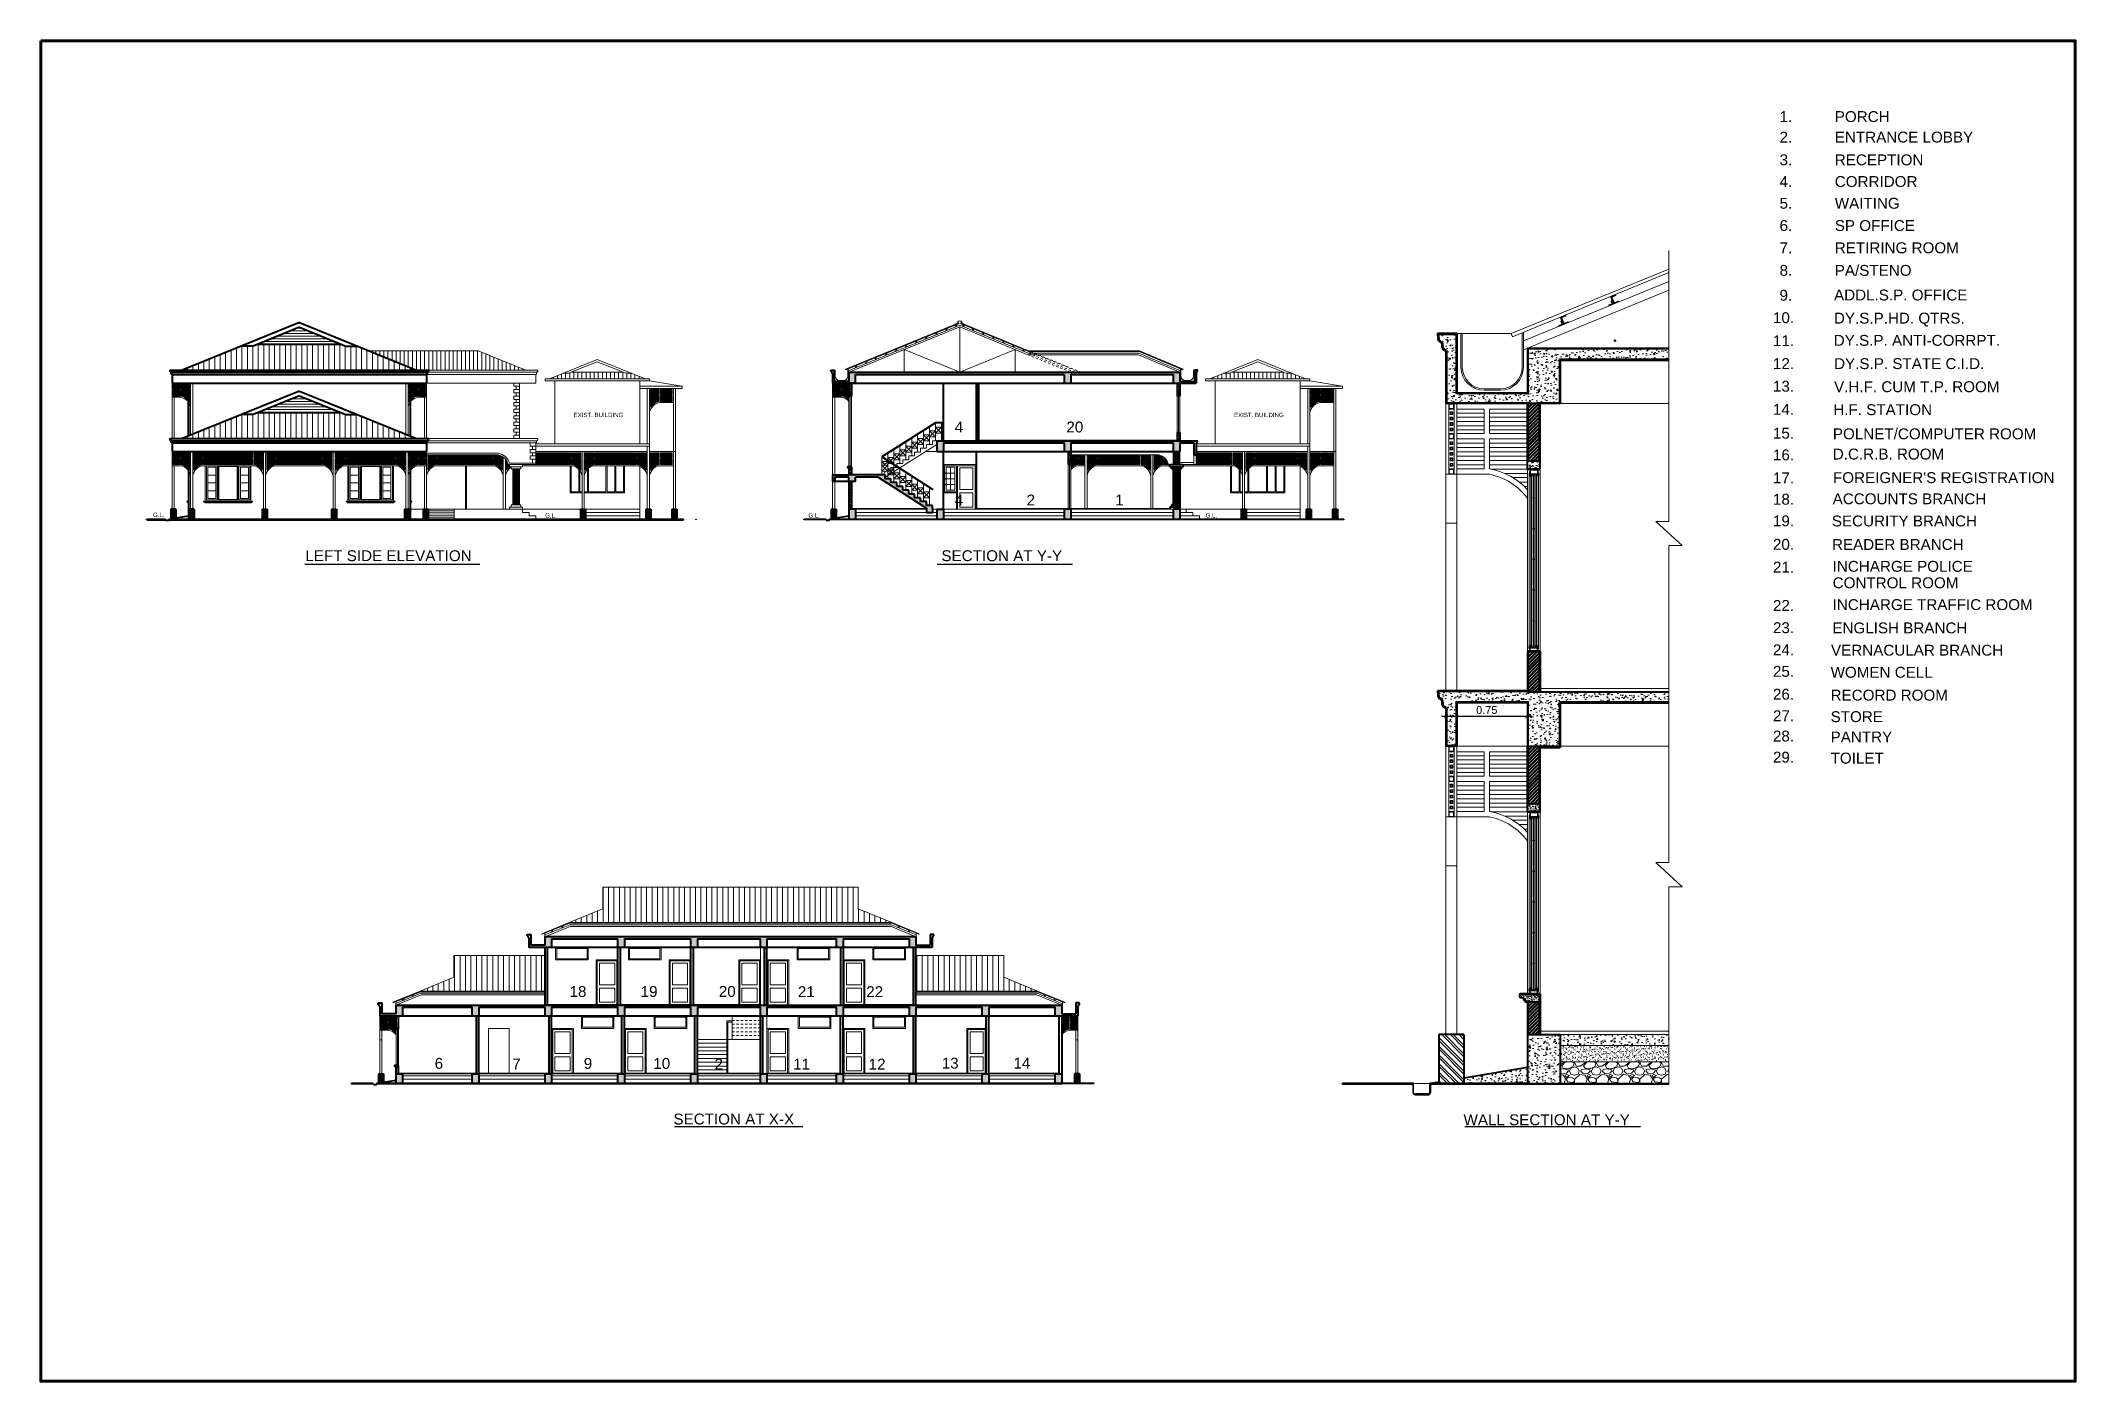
# Model space of a CAD drawing. Header units: inches. Extents: x 1367 to 15762, y 1989 to 8927.
# Drawn here: x 7917.5 to 8011.1, y 1988.7 to 2050.3 of the extents above; entities that cross this region are included whole.
import ezdxf

# ---------------------------------------------------------------- set-up
doc = ezdxf.new("R2010")
doc.units = ezdxf.units.IN
doc.header["$MEASUREMENT"] = 0
doc.linetypes.add('DASHED2', pattern=[0.375, 0.25, -0.125])
for name, color, linetype, lineweight in [('angle', 4, 'Continuous', 25), ('col', 5, 'Continuous', 40), ('dimension', 200, 'Continuous', 25), ('EXIST.', 21, 'Continuous', 20), ('FORM', 2, 'Continuous', 70), ('glass', 31, 'Continuous', 15), ('hatch', 8, 'Continuous', 5), ('proj', 31, 'Continuous', 15), ('stair', 3, 'Continuous', 20), ('text', 6, 'Continuous', 25), ('wall', 1, 'Continuous', 40), ('win', 60, 'Continuous', 9)]:
    doc.layers.add(name, color=color, linetype=linetype, lineweight=lineweight)
doc.styles.get("Standard").update_dxf_attribs({"font": 'arial.ttf', "height": 0.36})
doc.dimstyles.get("Standard").update_dxf_attribs({"dimtxt": 0.36, "dimasz": 0.2, "dimexe": 0.2, "dimexo": 0.2, "dimgap": 0.1, "dimtad": 1, "dimzin": 0, "dimdsep": 46, "dimtxsty": 'Standard', "dimblk": 'ARCHTICK', "dimcen": 0.2, "dimdle": 0.2, "dimclrd": 256, "dimclre": 256, "dimadec": 0, "dimazin": 0, "dimtfac": 1, "dimtofl": 0, "dimtmove": 2, "dimatfit": 3, "dimfxl": 0, "dimtolj": 1, "dimtzin": 0, "dimlwd": -1, "dimlwe": -1, "dimarcsym": 0})
pattern_1 = [(90, (8005.767206, 1723.8821357), (-0.00625, 9e-19), [])]
pattern_2 = [(37.5, (8005.05773, 1697.93832), (-0.003149668, 0.096341188), [0, -0.076, 0, -0.085, 0, -0.08125]), (7.5, (8005.05773, 1697.93832), (0.088488835, 0.141107303), [0, -0.041, 0, -0.0685, 0, -0.02625]), (327.5, (8004.99623, 1697.93832), (0.155707093, 0.000282953), [0, -0.025, 0, -0.09, 0, -0.1175]), (317.5, (8004.99623, 1697.93832), (0.15030633, 0.04388378), [0, -0.0125, 0, -0.059, 0, -0.0675])]
pattern_3 = [(45, (8005.05773, 1697.93832), (-0.079549513, 0.079549513), []), (45, (8005.11077, 1697.93832), (-0.079549513, 0.079549513), [])]
pattern_4 = [(50, (8005.05773, 1697.93832), (0.179315046, -0.015688034), [0.01875, -0.20625]), (355, (8005.05773, 1697.93832), (-0.03468783, 0.18804803), [0.015, -0.165]), (100.4514, (8005.07268, 1697.93701), (0.14462735, 0.17235989), [0.01593505, -0.17528553]), (46.1842, (8005.05773, 1697.98832), (0.26681026, -0.04137975), [0.028125, -0.309375]), (96.6356, (8005.07997, 1697.98487), (0.23366568, 0.24352947), [0.02390257, -0.26292825]), (351.1842, (8005.05773, 1697.98832), (0.23366549, 0.24352965), [0.0225, -0.2475]), (21, (8005.08273, 1697.97582), (0.14922676, -0.10065472), [0.01875, -0.20625]), (326, (8005.08273, 1697.97582), (0.06082883, 0.18128751), [0.015, -0.165]), (71.4514, (8005.09517, 1697.96743), (0.21005566, 0.08063262), [0.01593505, -0.17528553]), (37.5, (8005.05773, 1697.93832), (0.003039964, 0.083223463), [0, -0.163, 0, -0.1675, 0, -0.165625]), (7.5, (8005.05773, 1697.93832), (0.065767384, 0.098602928), [0, -0.0955, 0, -0.15925, 0, -0.063125]), (327.5, (8005.00198, 1697.93832), (0.133455609, -0.005638718), [0, -0.0625, 0, -0.195, 0, -0.25875]), (317.5, (8004.97698, 1697.93832), (0.145796542, 0.025026246), [0, -0.08125, 0, -0.1295, 0, -0.18375])]
pattern_5 = [(50, (8005.05773, 1697.9383), (0.53794514, -0.0470641), [0.05625, -0.61875]), (355, (8005.05773, 1697.9383), (-0.1040635, 0.5641441), [0.045, -0.495]), (100.4514, (8005.10256, 1697.9344), (0.433882, 0.51707966), [0.0478051, -0.5258566]), (46.1842, (8005.0577, 1698.0883), (0.8004308, -0.1241393), [0.084375, -0.928125]), (96.6356, (8005.1244, 1698.078), (0.700997, 0.7305884), [0.0717077, -0.7887847]), (351.1842, (8005.0577, 1698.0883), (0.7009965, 0.730589), [0.0675, -0.7425]), (21, (8005.13273, 1698.0508), (0.4476803, -0.30196417), [0.05625, -0.61875]), (326, (8005.13273, 1698.0508), (0.1824865, 0.5438625), [0.045, -0.495]), (71.4514, (8005.17004, 1698.02565), (0.630167, 0.2418979), [0.0478051, -0.5258566]), (37.5, (8005.05773, 1697.93832), (0.00911989, 0.24967039), [0, -0.489, 0, -0.5025, 0, -0.496875]), (7.5, (8005.05773, 1697.93832), (0.19730215, 0.29580878), [0, -0.2865, 0, -0.47775, 0, -0.189375]), (327.5, (8004.89048, 1697.93832), (0.40036683, -0.01691615), [0, -0.1875, 0, -0.585, 0, -0.77625]), (317.5, (8004.8155, 1697.9383), (0.43738963, 0.07507874), [0, -0.24375, 0, -0.3885, 0, -0.55125])]

msp = doc.modelspace()

# ---------------------------------------------------------------- texts
at = {"layer": 'text'}
for s, height, p in [('1.', 0.5, (7997.496, 2046.567)), ('PORCH', 0.5, (8000.035, 2046.567)), ('2.', 0.5, (7997.496, 2045.625)), ('ENTRANCE LOBBY', 0.5, (8000.035, 2045.625)), ('3.', 0.5, (7997.496, 2044.58)), ('RECEPTION', 0.5, (8000.035, 2044.58)), ('4.', 0.5, (7997.496, 2043.582)), ('CORRIDOR', 0.5, (8000.035, 2043.582)), ('5.', 0.5, (7997.496, 2042.583)), ('WAITING', 0.5, (8000.035, 2042.583)), ('6.', 0.5, (7997.496, 2041.56)), ('SP OFFICE', 0.5, (8000.035, 2041.56)), ('7.', 0.5, (7997.496, 2040.537)), ('RETIRING ROOM', 0.5, (8000.035, 2040.537)), ('8.', 0.5, (7997.496, 2039.499)), ('PA/STENO', 0.5, (8000.035, 2039.499)), ('9.', 0.5, (7997.496, 2038.355)), ('ADDL.S.P. OFFICE', 0.5, (8000.001, 2038.366)), ('10.', 0.5, (7997.193, 2037.323)), ('DY.S.P.HD. QTRS.', 0.5, (7999.996, 2037.302)), ('11.', 0.5, (7997.193, 2036.266)), ('DY.S.P. ANTI-CORRPT.', 0.5, (7999.987, 2036.281)), ('12.', 0.5, (7997.193, 2035.214)), ('DY.S.P. STATE C.I.D.', 0.5, (8000.002, 2035.213)), ('13.', 0.5, (7997.193, 2034.175)), ('V.H.F. CUM T.P. ROOM', 0.5, (8000.002, 2034.15)), ('EXIST. BUILDING', 0.2, (7942.051, 2033.003)), ('4', 0.5, (7959.574, 2032.3)), ('20', 0.5, (7964.707, 2032.3)), ('EXIST. BUILDING', 0.2, (7972.415, 2033.003)), ('14.', 0.5, (7997.193, 2033.11)), ('H.F. STATION', 0.5, (7999.967, 2033.096)), ('15.', 0.5, (7997.193, 2032.017)), ('POLNET/COMPUTER ROOM', 0.5, (7999.949, 2031.985)), ('16.', 0.5, (7997.193, 2031.017)), ('D.C.R.B. ROOM', 0.5, (7999.943, 2031.055)), ('17.', 0.5, (7997.193, 2029.96)), ("FOREIGNER'S REGISTRATION", 0.5, (7999.953, 2029.972)), ('4', 0.5, (7959.574, 2028.943)), ('2', 0.5, (7962.88, 2028.943)), ('1', 0.5, (7966.95, 2028.943)), ('18.', 0.5, (7997.193, 2028.978)), ('ACCOUNTS BRANCH', 0.5, (7999.938, 2028.998)), ('G.L.', 0.2, (7952.845, 2028.386)), ('19.', 0.5, (7997.193, 2027.987)), ('SECURITY BRANCH', 0.5, (7999.9, 2027.98)), ('20.', 0.5, (7997.193, 2026.906)), ('READER BRANCH', 0.5, (7999.907, 2026.899)), ('LEFT SIDE ELEVATION', 0.5, (7929.719, 2026.384)), ('SECTION AT Y-Y', 0.5, (7958.963, 2026.383)), ('21.', 0.5, (7997.193, 2025.858)), ('INCHARGE POLICE', 0.5, (7999.938, 2025.895)), ('CONTROL ROOM', 0.5, (7999.938, 2025.138)), ('22.', 0.5, (7997.193, 2024.098)), ('INCHARGE TRAFFIC ROOM', 0.5, (7999.938, 2024.135)), ('23.', 0.5, (7997.193, 2023.074)), ('ENGLISH BRANCH', 0.5, (7999.923, 2023.064)), ('24.', 0.5, (7997.193, 2022.057)), ('VERNACULAR BRANCH', 0.5, (7999.862, 2022.04)), ('25.', 0.5, (7997.193, 2021.067)), ('WOMEN CELL', 0.5, (7999.843, 2021.025)), ('26.', 0.5, (7997.193, 2020.017)), ('RECORD ROOM', 0.5, (7999.843, 2019.974)), ('27.', 0.5, (7997.193, 2019.027)), ('STORE', 0.5, (7999.843, 2018.985)), ('28.', 0.5, (7997.193, 2018.093)), ('PANTRY', 0.5, (7999.843, 2018.051)), ('29.', 0.5, (7997.193, 2017.123)), ('TOILET', 0.5, (7999.843, 2017.081)), ('18', 0.5, (7941.867, 2006.353)), ('19', 0.5, (7945.134, 2006.353)), ('20', 0.5, (7948.727, 2006.356)), ('21', 0.5, (7952.363, 2006.344)), ('22', 0.5, (7955.506, 2006.344)), ('6', 0.5, (7935.664, 2003.048)), ('7', 0.5, (7939.226, 2003.016)), ('9', 0.5, (7942.517, 2003.046)), ('10', 0.5, (7945.715, 2003.046)), ('2', 0.5, (7948.529, 2003.013)), ('11', 0.5, (7952.143, 2003.013)), ('12', 0.5, (7955.617, 2003.013)), ('13', 0.5, (7958.976, 2003.058)), ('14', 0.5, (7962.272, 2003.058)), ('SECTION AT X-X', 0.5, (7946.642, 2000.489)), ('WALL SECTION AT Y-Y', 0.5, (7982.966, 2000.456))]:
    msp.add_text(s, height=height, dxfattribs=at).set_placement(p)
at = {"layer": 'win'}
for p in [(7922.714, 2028.412), (7940.744, 2028.383), (7971.109, 2028.383)]:
    msp.add_text('G.L.', height=0.2, dxfattribs=at).set_placement(p)

# ---------------------------------------------------------------- blocks, each defined once
blk = doc.blocks.new('_ArchTick')
at = {"color": 0, "linetype": 'ByBlock', "const_width": 0.15}
blk.add_lwpolyline([(-0.5, -0.5), (0.5, 0.5)], dxfattribs=at)
blk = doc.blocks.new('*D1222')
at = {"layer": 'Defpoints', "color": 0, "transparency": 16777216}
for p in [(7982.16, 2019.03), (7985.91, 2019.257), (7985.91, 2019.03)]:
    blk.add_point(p, dxfattribs=at)
at = {"layer": 'dimension', "transparency": 16777216}
for p, q in [((7981.96, 2019.257), (7986.11, 2019.257)), ((7982.16, 2019.23), (7982.16, 2019.457)), ((7985.91, 2019.23), (7985.91, 2019.457))]:
    blk.add_line(p, q, dxfattribs=at)
at = {"layer": 'dimension', "transparency": 16777216, "xscale": 0.2, "yscale": 0.2, "zscale": 0.2, "rotation": 180}
blk.add_blockref('_ArchTick', (7982.16, 2019.257), dxfattribs=at)
at = {"layer": 'dimension', "transparency": 16777216, "xscale": 0.2, "yscale": 0.2, "zscale": 0.2}
blk.add_blockref('_ArchTick', (7985.91, 2019.257), dxfattribs=at)
at = {"layer": 'dimension', "color": 0, "transparency": 16777216, "insert": (7984.035, 2019.541), "char_height": 0.36, "attachment_point": 5}
blk.add_mtext('\\A1;0.75', dxfattribs=at)

# ---------------------------------------------------------------- dimensions: what is measured, and where the dimension line sits
at = {"layer": 'dimension'}
dim = msp.add_linear_dim(base=(7985.91, 2019.257), p1=(7982.16, 2019.03), p2=(7985.91, 2019.03), text='0.75', dimstyle='Standard', dxfattribs=at)
dim.commit()
dim.dimension.update_dxf_attribs({"geometry": '*D1222', "text_midpoint": (7984.035, 2019.541)})

# ---------------------------------------------------------------- hatches: boundary and pattern name
at = {"layer": 'dimension'}
h = msp.add_hatch(color=256, dxfattribs=at)
h.paths.add_polyline_path([(7989.893, 2036.516, 1), (7989.96, 2036.516, 1)])
h.paths.add_polyline_path([(7989.899, 2036.516, -1), (7989.954, 2036.516, -1)], flags=16)
at = {"layer": 'glass'}
h = msp.add_hatch(dxfattribs=at)
h.set_pattern_fill('GRAVEL', color=256, style=0)
h.set_pattern_definition([(228.0128, (8005.77773, 1698.93832), (-7.999998232, -9.000001342), [0.134536, -13.319088]), (184.9697, (8005.687733, 1698.838317), (12.0000010515, 0.999991307), [0.230868, -22.855925]), (132.5104, (8005.45773, 1698.81832), (9.999990718, -11.000008674), [0.162788, -16.116032]), (267.2737, (8005.067733, 1698.568317), (0.999996018, 20.000000295), [0.210238, -20.813558]), (292.8337, (8005.057733, 1698.358317), (-5.0000099054, 11.999996412), [0.206155, -20.409373]), (357.2737, (8005.137733, 1698.168317), (-20.000000295, 0.999996018), [0.210238, -20.813558]), (37.6942, (8005.347733, 1698.158317), (-13.0000073456, -9.999990405), [0.278029, -27.524849]), (72.2553, (8005.567733, 1698.328317), (7.0000107627, 21.9999962312), [0.262488, -25.986321]), (121.4296, (8005.647733, 1698.578317), (-8.000008234, 12.9999950365), [0.21095, -20.884073]), (175.2364, (8005.53773, 1698.75832), (11.000000946, -0.999991533), [0.240832, -11.800763]), (222.3974, (8005.297733, 1698.778317), (-12.000007351, -10.999992082), [0.311448, -30.833375]), (138.8141, (8006.05773, 1698.55832), (-7.000002947, 5.999997313), [0.106301, -10.523844]), (171.4692, (8005.977733, 1698.628317), (12.999998285, -2.00000791), [0.202237, -20.021511]), (225, (8005.7777, 1698.6583), (-1e-16, -1.0000003), [0.141421, -1.272792]), (203.1986, (8005.70773, 1698.77832), (4.99999973, 2.000001325), [0.076158, -7.539615]), (291.8014, (8005.63773, 1698.74832), (-0.99999991, 3.00000027), [0.107703, -5.277462]), (30.9638, (8005.67773, 1698.64832), (2.99999802, 2.00000248), [0.174929, -5.656023]), (161.5651, (8005.82773, 1698.73832), (2.00000043, -0.9999984), [0.126491, -3.035787]), (16.3895, (8005.05773, 1698.748317), (10.000002198, 2.99999271), [0.1772, -17.542845]), (70.3462, (8005.22773, 1698.79832), (-3.999995247, -11.000002136), [0.148661, -14.717408]), (293.1986, (8005.82773, 1698.93832), (-2.000001325, 4.99999973), [0.152315, -7.463458]), (343.6105, (8005.88773, 1698.798317), (-10.000002198, 2.99999271), [0.1772, -17.542845]), (339.444, (8005.05773, 1698.12832), (-5.000001845, 1.999995996), [0.17088, -8.373124]), (294.7751, (8005.21773, 1698.06832), (-4.99999219, 11.000003422), [0.143178, -14.174643]), (66.8014, (8005.83773, 1697.93832), (2.000001325, 4.99999973), [0.152315, -7.463458]), (17.354, (8005.89773, 1698.07832), (-13.000002019, -3.999994502), [0.167631, -16.595424]), (69.444, (8005.34773, 1697.93832), (-1.999995996, -5.000001845), [0.08544, -8.458564]), (101.3099, (8005.77773, 1697.93832), (-0.99999763, 4.00000075), [0.05099, -5.048029]), (165.9638, (8005.76773, 1697.98832), (3.00000055, -0.99999806), [0.206155, -3.91695]), (186.009, (8005.567733, 1698.038317), (9.999999751, 0.9999993175), [0.19105, -18.913923]), (303.6901, (8005.67773, 1698.55832), (-1.00000133, 1.99999956), [0.144222, -3.461329]), (353.1572, (8005.757733, 1698.438317), (16.9999993655, -2.000007998), [0.251794, -24.927563]), (60.9454, (8006.00773, 1698.40832), (-4.000000027, -7.000000385), [0.102956, -10.192674]), (90, (8006.0577, 1698.4983), (-1, 1), [0.06, -0.94]), (120.2564, (8005.54773, 1698.06832), (3.999994887, -7.000002456), [0.138924, -13.75352]), (48.0128, (8005.47773, 1698.18832), (7.999998232, 9.000001342), [0.269072, -13.184552]), (0, (8005.6577, 1698.3883), (1, 1), [0.26, -0.74]), (325.3048, (8005.91773, 1698.38832), (-9.999994259, 7.00000861), [0.158114, -15.653274]), (254.0546, (8006.04773, 1698.29832), (-0.99999989, -4.000000127), [0.145602, -7.134508]), (207.646, (8006.007733, 1698.158317), (-18.999995807, -10.000007713), [0.237065, -23.469474]), (175.4261, (8005.797733, 1698.048317), (-13.0000005583, 0.999994801), [0.250799, -24.829074])])
h.paths.add_polyline_path([(7987.41, 2003.375), (7987.41, 2002.375), (7992.41, 2002.375), (7992.41, 2003.375)])
at = {"layer": 'hatch'}
h = msp.add_hatch(dxfattribs=at)
h.set_pattern_fill('ANSI31', color=256, scale=0.25, angle=45, style=0)
h.set_pattern_definition([(90, (8222.715034, 472.67665), (-0.03125, 4e-18), [])])
h.paths.add_polyline_path([(7989.797, 2038.491, -0.414214), (7989.811, 2038.524), (7989.963, 2038.588, 0.414214), (7989.976, 2038.621), (7989.966, 2038.644), (7989.721, 2038.544), (7989.867, 2038.199), (7990.113, 2038.299), (7990.103, 2038.322, 0.414214), (7990.071, 2038.335), (7989.918, 2038.271, -0.414214), (7989.885, 2038.284)])
h.paths.add_polyline_path([(7989.795, 2038.368), (7989.772, 2038.358, 0.414214), (7989.759, 2038.325), (7989.793, 2038.245, -0.414214), (7989.78, 2038.212), (7989.667, 2038.164, -0.000198), (7989.667, 2038.164, 0.414446), (7989.653, 2038.131), (7989.661, 2038.114), (7989.867, 2038.199)])
h = msp.add_hatch(dxfattribs=at)
h.set_pattern_fill('ANSI31', color=256, scale=0.25, angle=45, style=0)
h.set_pattern_definition([(90, (8220.402643, 471.730958), (-0.03125, 4e-18), [])])
h.paths.add_polyline_path([(7987.485, 2037.545, -0.414214), (7987.498, 2037.578), (7987.651, 2037.643, 0.414214), (7987.664, 2037.675), (7987.654, 2037.699), (7987.408, 2037.598), (7987.555, 2037.253), (7987.801, 2037.353), (7987.791, 2037.376, 0.414214), (7987.758, 2037.39), (7987.606, 2037.325, -0.414214), (7987.573, 2037.338)])
h.paths.add_polyline_path([(7987.483, 2037.422), (7987.46, 2037.412, 0.414214), (7987.447, 2037.38), (7987.481, 2037.299, -0.414214), (7987.468, 2037.266), (7987.354, 2037.218, -0.000198), (7987.354, 2037.218, 0.414446), (7987.341, 2037.185), (7987.348, 2037.168), (7987.555, 2037.253)])
h = msp.add_hatch(dxfattribs=at)
h.set_pattern_fill('ANSI31', color=256, angle=135, style=0)
h.set_pattern_definition([(7e-15, (7831.51466, 1400.47264), (3e-17, -0.125), [])])
h.paths.add_polyline_path([(7929.442, 2033.983), (7931.38, 2033.199), (7927.505, 2033.199)])
h.paths.add_polyline_path([(7929.442, 2037.133), (7931.38, 2036.349), (7927.505, 2036.349)])
h = msp.add_hatch(dxfattribs=at)
h.set_pattern_fill('ANSI31', color=256, scale=0.05, angle=45, style=0)
h.set_pattern_definition([(90, (8004.379771, 1723.31472), (-0.00625, 9e-19), [])])
h.paths.add_polyline_path([(7957.796, 2036.478, -0.414214), (7957.799, 2036.484), (7957.829, 2036.497, 0.414214), (7957.832, 2036.504), (7957.83, 2036.508), (7957.781, 2036.488), (7957.81, 2036.419), (7957.859, 2036.439), (7957.857, 2036.444, 0.414214), (7957.851, 2036.446), (7957.82, 2036.434, -0.414214), (7957.814, 2036.436)])
h.paths.add_polyline_path([(7957.796, 2036.453), (7957.791, 2036.451, 0.414214), (7957.789, 2036.444), (7957.795, 2036.428, -0.414214), (7957.793, 2036.422), (7957.77, 2036.412, -0.000198), (7957.77, 2036.412, 0.414446), (7957.767, 2036.406), (7957.769, 2036.402), (7957.81, 2036.419)])
h = msp.add_hatch(dxfattribs=at)
h.set_pattern_fill('ANSI31', color=256, scale=0.05, angle=45, style=0)
h.set_pattern_definition([(90, (8004.8422494, 1723.5038586), (-0.00625, 9e-19), [])])
h.paths.add_polyline_path([(7958.259, 2036.667, -0.414214), (7958.261, 2036.673), (7958.292, 2036.686, 0.414214), (7958.294, 2036.693), (7958.293, 2036.697), (7958.243, 2036.677), (7958.273, 2036.608), (7958.322, 2036.628), (7958.32, 2036.633, 0.414214), (7958.313, 2036.636), (7958.283, 2036.623, -0.414214), (7958.276, 2036.625)])
h.paths.add_polyline_path([(7958.258, 2036.642), (7958.254, 2036.64, 0.414214), (7958.251, 2036.634), (7958.258, 2036.617, -0.414214), (7958.255, 2036.611), (7958.233, 2036.601, -0.000198), (7958.233, 2036.601, 0.414446), (7958.23, 2036.595), (7958.231, 2036.591), (7958.273, 2036.608)])
h = msp.add_hatch(dxfattribs=at)
h.set_pattern_fill('ANSI31', color=256, scale=0.05, angle=45, style=0)
h.set_pattern_definition([(90, (8005.3047277, 1723.692997), (-0.00625, 9e-19), [])])
h.paths.add_polyline_path([(7958.721, 2036.856, -0.414214), (7958.724, 2036.862), (7958.754, 2036.875, 0.414214), (7958.757, 2036.882), (7958.755, 2036.887), (7958.706, 2036.866), (7958.735, 2036.797), (7958.784, 2036.817), (7958.782, 2036.822, 0.414214), (7958.776, 2036.825), (7958.745, 2036.812, -0.414214), (7958.739, 2036.814)])
h.paths.add_polyline_path([(7958.721, 2036.831), (7958.716, 2036.829, 0.414214), (7958.714, 2036.823), (7958.72, 2036.807, -0.414214), (7958.718, 2036.8), (7958.695, 2036.79, -0.000198), (7958.695, 2036.79, 0.414446), (7958.692, 2036.784), (7958.694, 2036.78), (7958.735, 2036.797)])
h = msp.add_hatch(dxfattribs=at)
h.set_pattern_fill('ANSI31', color=256, scale=0.05, angle=45, style=0)
h.set_pattern_definition(pattern_1)
h.paths.add_polyline_path([(7959.217, 2037.076), (7959.168, 2037.056), (7959.198, 2036.987), (7959.247, 2037.007), (7959.245, 2037.011, 0.414214), (7959.238, 2037.014), (7959.208, 2037.001, -0.414214), (7959.201, 2037.004), (7959.184, 2037.045, -0.414214), (7959.186, 2037.052), (7959.217, 2037.064, 0.414214), (7959.219, 2037.071)])
h.paths.add_polyline_path([(7959.156, 2036.97), (7959.198, 2036.987), (7959.183, 2037.02), (7959.179, 2037.018, 0.414214), (7959.176, 2037.012), (7959.183, 2036.996, -0.414214), (7959.18, 2036.989), (7959.158, 2036.98, -0.000198), (7959.158, 2036.98, 0.414446), (7959.155, 2036.973)])
h = msp.add_hatch(dxfattribs=at)
h.set_pattern_fill('ANSI31', color=256, scale=0.05, angle=45, style=0)
h.set_pattern_definition(pattern_1)
h.paths.add_polyline_path([(7959.66, 2037.176), (7959.631, 2037.245), (7959.582, 2037.225), (7959.584, 2037.219, 0.414214), (7959.59, 2037.217), (7959.621, 2037.23, -0.414214), (7959.627, 2037.227), (7959.645, 2037.186, -0.414214), (7959.642, 2037.179), (7959.612, 2037.166, 0.414214), (7959.609, 2037.159), (7959.611, 2037.156)])
h.paths.add_polyline_path([(7959.701, 2037.193), (7959.699, 2037.198, 0.414214), (7959.693, 2037.2), (7959.67, 2037.191, -0.414214), (7959.663, 2037.193), (7959.657, 2037.209, 0.300906), (7959.652, 2037.213, 0.10075), (7959.65, 2037.212), (7959.645, 2037.21), (7959.66, 2037.176)])
h = msp.add_hatch(dxfattribs=at)
h.set_pattern_fill('ANSI31', color=256, scale=0.05, angle=45, style=0)
h.set_pattern_definition([(90, (7913.844016, 1723.8821357), (0.00625, 9e-19), [])])
h.paths.add_polyline_path([(7959.951, 2037.176), (7959.98, 2037.245), (7960.03, 2037.225), (7960.027, 2037.219, -0.414214), (7960.021, 2037.217), (7959.99, 2037.23, 0.414214), (7959.984, 2037.227), (7959.966, 2037.186, 0.414214), (7959.969, 2037.179), (7959.999, 2037.166, -0.414214), (7960.002, 2037.159), (7960, 2037.156)])
h.paths.add_polyline_path([(7959.91, 2037.193), (7959.912, 2037.198, -0.414214), (7959.918, 2037.2), (7959.941, 2037.191, 0.414214), (7959.948, 2037.193), (7959.955, 2037.209, -0.300906), (7959.959, 2037.213, -0.10075), (7959.961, 2037.212), (7959.966, 2037.21), (7959.951, 2037.176)])
h = msp.add_hatch(dxfattribs=at)
h.set_pattern_fill('ANSI31', color=256, scale=0.05, angle=45, style=0)
h.set_pattern_definition([(90, (7913.844016, 1723.8821357), (0.00625, 9e-19), [])])
h.paths.add_polyline_path([(7960.428, 2037.045, 0.414214), (7960.425, 2037.052), (7960.394, 2037.064, -0.414214), (7960.392, 2037.071), (7960.394, 2037.076), (7960.443, 2037.056), (7960.414, 2036.987), (7960.364, 2037.007), (7960.366, 2037.011, -0.414214), (7960.373, 2037.014), (7960.403, 2037.001, 0.414214), (7960.41, 2037.004)])
h.paths.add_polyline_path([(7960.428, 2037.02), (7960.433, 2037.018, -0.414214), (7960.435, 2037.012), (7960.428, 2036.996, 0.414214), (7960.431, 2036.989), (7960.454, 2036.98, 0.000198), (7960.454, 2036.98, -0.414446), (7960.456, 2036.973), (7960.455, 2036.97), (7960.414, 2036.987)])
h = msp.add_hatch(dxfattribs=at)
h.set_pattern_fill('ANSI31', color=256, scale=0.05, angle=45, style=0)
h.set_pattern_definition([(90, (7914.3064944, 1723.692997), (0.00625, 9e-19), [])])
h.paths.add_polyline_path([(7960.89, 2036.856, 0.414214), (7960.887, 2036.862), (7960.857, 2036.875, -0.414214), (7960.854, 2036.882), (7960.856, 2036.887), (7960.905, 2036.866), (7960.876, 2036.797), (7960.827, 2036.817), (7960.829, 2036.822, -0.414214), (7960.835, 2036.825), (7960.866, 2036.812, 0.414214), (7960.872, 2036.814)])
h.paths.add_polyline_path([(7960.89, 2036.831), (7960.895, 2036.829, -0.414214), (7960.898, 2036.823), (7960.891, 2036.807, 0.414214), (7960.893, 2036.8), (7960.916, 2036.79, 0.000198), (7960.916, 2036.79, -0.414446), (7960.919, 2036.784), (7960.917, 2036.78), (7960.876, 2036.797)])
h = msp.add_hatch(dxfattribs=at)
h.set_pattern_fill('ANSI31', color=256, scale=0.05, angle=45, style=0)
h.set_pattern_definition([(90, (7914.7689727, 1723.5038586), (0.00625, 9e-19), [])])
h.paths.add_polyline_path([(7961.353, 2036.667, 0.414214), (7961.35, 2036.673), (7961.319, 2036.686, -0.414214), (7961.317, 2036.693), (7961.319, 2036.697), (7961.368, 2036.677), (7961.339, 2036.608), (7961.289, 2036.628), (7961.291, 2036.633, -0.414214), (7961.298, 2036.636), (7961.328, 2036.623, 0.414214), (7961.335, 2036.625)])
h.paths.add_polyline_path([(7961.353, 2036.642), (7961.358, 2036.64, -0.414214), (7961.36, 2036.634), (7961.353, 2036.617, 0.414214), (7961.356, 2036.611), (7961.379, 2036.601, 0.000198), (7961.379, 2036.601, -0.414446), (7961.381, 2036.595), (7961.38, 2036.591), (7961.339, 2036.608)])
h = msp.add_hatch(dxfattribs=at)
h.set_pattern_fill('ANSI31', color=256, scale=0.05, angle=45, style=0)
h.set_pattern_definition([(90, (7915.231451, 1723.31472), (0.00625, 9e-19), [])])
h.paths.add_polyline_path([(7961.815, 2036.478, 0.414214), (7961.812, 2036.484), (7961.782, 2036.497, -0.414214), (7961.779, 2036.504), (7961.781, 2036.508), (7961.83, 2036.488), (7961.801, 2036.419), (7961.752, 2036.439), (7961.754, 2036.444, -0.414214), (7961.76, 2036.446), (7961.791, 2036.434, 0.414214), (7961.797, 2036.436)])
h.paths.add_polyline_path([(7961.815, 2036.453), (7961.82, 2036.451, -0.414214), (7961.823, 2036.444), (7961.816, 2036.428, 0.414214), (7961.818, 2036.422), (7961.841, 2036.412, 0.000198), (7961.841, 2036.412, -0.414446), (7961.844, 2036.406), (7961.842, 2036.402), (7961.801, 2036.419)])
h = msp.add_hatch(dxfattribs=at)
h.set_pattern_fill('AR-SAND', color=256, scale=0.05, style=0)
h.set_pattern_definition(pattern_2)
edge = h.paths.add_edge_path()
edge.add_line((7982.66, 2036.84), (7981.767, 2036.84))
edge.add_spline(control_points=[(7981.767, 2036.84), (7981.781, 2036.794), (7981.812, 2036.693), (7981.79, 2036.503), (7981.911, 2036.445), (7981.973, 2036.415)], knot_values=[0, 0, 0, 0, 0.029199, 0.063906, 0.101241, 0.101241, 0.101241, 0.101241], degree=3, periodic=0)
edge.add_spline(control_points=[(7981.973, 2036.415), (7981.979, 2036.385), (7981.996, 2036.299), (7981.978, 2036.128), (7982.098, 2036.07), (7982.16, 2036.04)], knot_values=[0, 0, 0, 0, 0.018685, 0.053392, 0.090727, 0.090727, 0.090727, 0.090727], degree=3, periodic=0)
edge.add_line((7982.16, 2036.04), (7982.16, 2033.625))
edge.add_line((7982.16, 2033.625), (7985.91, 2033.625))
edge.add_line((7985.91, 2033.625), (7985.91, 2031))
edge.add_line((7985.91, 2031), (7985.96, 2031))
edge.add_line((7985.96, 2031), (7985.96, 2033.675))
edge.add_line((7985.96, 2033.675), (7982.21, 2033.675))
edge.add_line((7982.21, 2033.675), (7982.21, 2036.078))
edge.add_spline(control_points=[(7982.21, 2036.078), (7982.121, 2036.115), (7982.071, 2036.143), (7982.04, 2036.2), (7982.043, 2036.263), (7982.034, 2036.366), (7982.028, 2036.396), (7982.014, 2036.446)], knot_values=[0, 0, 0, 0, 0.03641, 0.03641, 0.072821, 0.072821, 0.090727, 0.090727, 0.090727, 0.090727], degree=3, periodic=0)
edge.add_spline(control_points=[(7982.014, 2036.446), (7981.934, 2036.49), (7981.884, 2036.518), (7981.852, 2036.575), (7981.856, 2036.638), (7981.847, 2036.737), (7981.841, 2036.764), (7981.836, 2036.79)], knot_values=[0, 0, 0, 0, 0.03641, 0.03641, 0.072821, 0.072821, 0.088721, 0.088721, 0.088721, 0.088721], degree=3, periodic=0)
edge.add_line((7981.836, 2036.79), (7982.61, 2036.79))
edge.add_line((7982.61, 2036.79), (7982.61, 2034.075))
edge.add_line((7982.61, 2034.075), (7985.96, 2034.075))
edge.add_line((7985.96, 2034.075), (7985.96, 2036.125))
edge.add_line((7985.96, 2036.125), (7992.41, 2036.125))
edge.add_line((7992.41, 2036.125), (7992.41, 2036.175))
edge.add_line((7992.41, 2036.175), (7985.91, 2036.175))
edge.add_line((7985.91, 2036.175), (7985.91, 2034.125))
edge.add_line((7985.91, 2034.125), (7982.66, 2034.125))
edge.add_line((7982.66, 2034.125), (7982.66, 2036.84))
h = msp.add_hatch(dxfattribs=at)
h.set_pattern_fill('AR-CONC', color=256, scale=0.075, style=0)
h.set_pattern_definition(pattern_5)
edge = h.paths.add_edge_path()
edge.add_line((7987.36, 2035.675), (7992.41, 2035.675))
edge.add_line((7992.41, 2035.675), (7992.41, 2036.125))
edge.add_line((7992.41, 2036.125), (7985.96, 2036.125))
edge.add_line((7985.96, 2036.125), (7985.96, 2034.075))
edge.add_line((7985.96, 2034.075), (7982.61, 2034.075))
edge.add_line((7982.61, 2034.075), (7982.61, 2036.79))
edge.add_line((7982.61, 2036.79), (7981.836, 2036.79))
edge.add_spline(control_points=[(7981.836, 2036.79), (7981.841, 2036.764), (7981.847, 2036.737), (7981.856, 2036.638), (7981.852, 2036.575), (7981.884, 2036.518), (7981.934, 2036.49), (7982.014, 2036.446)], knot_values=[0, 0, 0, 0, 0.0159, 0.0159, 0.05231, 0.05231, 0.088721, 0.088721, 0.088721, 0.088721], degree=3, periodic=0)
edge.add_spline(control_points=[(7982.014, 2036.446), (7982.028, 2036.396), (7982.034, 2036.366), (7982.043, 2036.263), (7982.04, 2036.2), (7982.071, 2036.143), (7982.121, 2036.115), (7982.21, 2036.078)], knot_values=[0, 0, 0, 0, 0.017907, 0.017907, 0.054317, 0.054317, 0.090727, 0.090727, 0.090727, 0.090727], degree=3, periodic=0)
edge.add_line((7982.21, 2036.078), (7982.21, 2033.675))
edge.add_line((7982.21, 2033.675), (7985.96, 2033.675))
edge.add_line((7985.96, 2033.675), (7985.96, 2033.625))
edge.add_line((7985.96, 2033.625), (7986.435, 2033.625))
edge.add_line((7986.435, 2033.625), (7986.435, 2033.675))
edge.add_line((7986.435, 2033.675), (7987.36, 2033.675))
edge.add_line((7987.36, 2033.675), (7987.36, 2035.675))
h = msp.add_hatch(dxfattribs=at)
h.set_pattern_fill('ANSI31', color=256, scale=2, angle=45, style=0)
h.set_pattern_definition([(90, (8027.55132, 1698.06322), (-0.25, 6e-17), [])])
h.paths.add_polyline_path([(7924.056, 2035.169), (7934.828, 2035.169), (7932.106, 2036.271), (7931.573, 2036.271), (7931.38, 2036.349), (7927.505, 2036.349), (7927.312, 2036.271), (7926.779, 2036.271)])
h.paths.add_polyline_path([(7924.056, 2032.019), (7934.828, 2032.019), (7932.106, 2033.121), (7931.573, 2033.121), (7931.38, 2033.199), (7927.505, 2033.199), (7927.312, 2033.121), (7926.779, 2033.121)])
h = msp.add_hatch(dxfattribs=at)
h.set_pattern_fill('ANSI31', color=256, scale=1.5, angle=45, style=0)
h.set_pattern_definition([(90, (7831.51466, 1400.47264), (0.1875, 3e-17), [])])
h.paths.add_polyline_path([(7932.642, 2036.054), (7937.662, 2036.054), (7939.848, 2035.169), (7935.392, 2035.169), (7934.828, 2035.169)])
h = msp.add_hatch(dxfattribs=at)
h.set_pattern_fill('ANSI31', color=256, scale=0.05, angle=45, style=0)
h.set_pattern_definition([(90, (8002.0673795, 1722.3690275), (-0.00625, 9e-19), [])])
h.paths.add_polyline_path([(7955.484, 2035.532, -0.414214), (7955.486, 2035.538), (7955.517, 2035.551, 0.414214), (7955.52, 2035.558), (7955.518, 2035.563), (7955.468, 2035.542), (7955.498, 2035.473), (7955.547, 2035.494), (7955.545, 2035.498, 0.414214), (7955.538, 2035.501), (7955.508, 2035.488, -0.414214), (7955.501, 2035.49)])
h.paths.add_polyline_path([(7955.483, 2035.507), (7955.479, 2035.505, 0.414214), (7955.476, 2035.499), (7955.483, 2035.483, -0.414214), (7955.48, 2035.476), (7955.458, 2035.466, -0.000198), (7955.458, 2035.466, 0.414446), (7955.455, 2035.46), (7955.456, 2035.456), (7955.498, 2035.473)])
h = msp.add_hatch(dxfattribs=at)
h.set_pattern_fill('ANSI31', color=256, scale=0.05, angle=45, style=0)
h.set_pattern_definition([(90, (8002.529858, 1722.558166), (-0.00625, 9e-19), [])])
h.paths.add_polyline_path([(7955.946, 2035.721, -0.414214), (7955.949, 2035.728), (7955.979, 2035.741, 0.414214), (7955.982, 2035.747), (7955.98, 2035.752), (7955.931, 2035.732), (7955.96, 2035.663), (7956.009, 2035.683), (7956.008, 2035.687, 0.414214), (7956.001, 2035.69), (7955.97, 2035.677, -0.414214), (7955.964, 2035.68)])
h.paths.add_polyline_path([(7955.946, 2035.696), (7955.941, 2035.694, 0.414214), (7955.939, 2035.688), (7955.946, 2035.672, -0.414214), (7955.943, 2035.665), (7955.92, 2035.656, -0.000198), (7955.92, 2035.656, 0.414446), (7955.918, 2035.649), (7955.919, 2035.646), (7955.96, 2035.663)])
h = msp.add_hatch(dxfattribs=at)
h.set_pattern_fill('ANSI31', color=256, scale=0.05, angle=45, style=0)
h.set_pattern_definition([(90, (8002.992336, 1722.7473046), (-0.00625, 9e-19), [])])
h.paths.add_polyline_path([(7956.409, 2035.91, -0.414214), (7956.411, 2035.917), (7956.442, 2035.93, 0.414214), (7956.445, 2035.936), (7956.443, 2035.941), (7956.393, 2035.921), (7956.423, 2035.852), (7956.472, 2035.872), (7956.47, 2035.876, 0.414214), (7956.463, 2035.879), (7956.433, 2035.866, -0.414214), (7956.426, 2035.869)])
h.paths.add_polyline_path([(7956.408, 2035.886), (7956.404, 2035.884, 0.414214), (7956.401, 2035.877), (7956.408, 2035.861, -0.414214), (7956.405, 2035.854), (7956.383, 2035.845, -0.000198), (7956.383, 2035.845, 0.414446), (7956.38, 2035.838), (7956.381, 2035.835), (7956.423, 2035.852)])
h = msp.add_hatch(dxfattribs=at)
h.set_pattern_fill('ANSI31', color=256, scale=0.05, angle=45, style=0)
h.set_pattern_definition([(90, (8003.4548145, 1722.936443), (-0.00625, 9e-19), [])])
h.paths.add_polyline_path([(7956.871, 2036.099, -0.414214), (7956.874, 2036.106), (7956.904, 2036.119, 0.414214), (7956.907, 2036.125), (7956.905, 2036.13), (7956.856, 2036.11), (7956.885, 2036.041), (7956.934, 2036.061), (7956.932, 2036.066, 0.414214), (7956.926, 2036.068), (7956.895, 2036.055, -0.414214), (7956.889, 2036.058)])
h.paths.add_polyline_path([(7956.871, 2036.075), (7956.866, 2036.073, 0.414214), (7956.864, 2036.066), (7956.87, 2036.05, -0.414214), (7956.868, 2036.043), (7956.845, 2036.034, -0.000198), (7956.845, 2036.034, 0.414446), (7956.842, 2036.027), (7956.844, 2036.024), (7956.885, 2036.041)])
h = msp.add_hatch(dxfattribs=at)
h.set_pattern_fill('ANSI31', color=256, scale=0.05, angle=45, style=0)
h.set_pattern_definition([(90, (8003.917293, 1723.1255816), (-0.00625, 9e-19), [])])
h.paths.add_polyline_path([(7957.334, 2036.288, -0.414214), (7957.336, 2036.295), (7957.367, 2036.308, 0.414214), (7957.37, 2036.314), (7957.368, 2036.319), (7957.318, 2036.299), (7957.348, 2036.23), (7957.397, 2036.25), (7957.395, 2036.255, 0.414214), (7957.388, 2036.257), (7957.358, 2036.244, -0.414214), (7957.351, 2036.247)])
h.paths.add_polyline_path([(7957.333, 2036.264), (7957.329, 2036.262, 0.414214), (7957.326, 2036.255), (7957.333, 2036.239, -0.414214), (7957.33, 2036.233), (7957.308, 2036.223, -0.000198), (7957.308, 2036.223, 0.414446), (7957.305, 2036.216), (7957.306, 2036.213), (7957.348, 2036.23)])
h = msp.add_hatch(dxfattribs=at)
h.set_pattern_fill('ANSI31', color=256, scale=0.05, angle=45, style=0)
h.set_pattern_definition([(90, (7915.693929, 1723.1255816), (0.00625, 9e-19), [])])
h.paths.add_polyline_path([(7962.277, 2036.288, 0.414214), (7962.275, 2036.295), (7962.244, 2036.308, -0.414214), (7962.242, 2036.314), (7962.244, 2036.319), (7962.293, 2036.299), (7962.263, 2036.23), (7962.214, 2036.25), (7962.216, 2036.255, -0.414214), (7962.223, 2036.257), (7962.253, 2036.244, 0.414214), (7962.26, 2036.247)])
h.paths.add_polyline_path([(7962.278, 2036.264), (7962.282, 2036.262, -0.414214), (7962.285, 2036.255), (7962.278, 2036.239, 0.414214), (7962.281, 2036.233), (7962.304, 2036.223, 0.000198), (7962.304, 2036.223, -0.414446), (7962.306, 2036.216), (7962.305, 2036.213), (7962.263, 2036.23)])
h = msp.add_hatch(dxfattribs=at)
h.set_pattern_fill('ANSI31', color=256, scale=0.05, angle=45, style=0)
h.set_pattern_definition([(90, (7916.1564076, 1722.936443), (0.00625, 9e-19), [])])
h.paths.add_polyline_path([(7962.74, 2036.099, 0.414214), (7962.737, 2036.106), (7962.707, 2036.119, -0.414214), (7962.704, 2036.125), (7962.706, 2036.13), (7962.755, 2036.11), (7962.726, 2036.041), (7962.677, 2036.061), (7962.679, 2036.066, -0.414214), (7962.685, 2036.068), (7962.716, 2036.055, 0.414214), (7962.722, 2036.058)])
h.paths.add_polyline_path([(7962.74, 2036.075), (7962.745, 2036.073, -0.414214), (7962.748, 2036.066), (7962.741, 2036.05, 0.414214), (7962.743, 2036.043), (7962.766, 2036.034, 0.000198), (7962.766, 2036.034, -0.414446), (7962.769, 2036.027), (7962.767, 2036.024), (7962.726, 2036.041)])
h = msp.add_hatch(dxfattribs=at)
h.set_pattern_fill('AR-SAND', color=256, scale=0.05, style=0)
h.set_pattern_definition(pattern_2)
h.paths.add_polyline_path([(7986.485, 2033.625), (7986.435, 2033.625), (7986.435, 2031), (7986.485, 2031)])
h.paths.add_polyline_path([(7987.41, 2035.625), (7992.41, 2035.625), (7992.41, 2035.675), (7987.36, 2035.675), (7987.36, 2033.675), (7986.435, 2033.675), (7986.435, 2033.625), (7987.41, 2033.625)])
h = msp.add_hatch(dxfattribs=at)
h.set_pattern_fill('ANSI31', color=256, scale=1.5, angle=45, style=0)
h.set_pattern_definition([(90, (8168.18472, 1782.14599), (-0.1875, 3e-17), [])])
h.paths.add_polyline_path([(7944.721, 2035.019), (7944.454, 2035.019), (7944.331, 2035.069), (7941.946, 2035.069), (7941.823, 2035.019), (7941.556, 2035.019), (7940.939, 2034.769), (7945.339, 2034.769)])
h = msp.add_hatch(dxfattribs=at)
h.set_pattern_fill('AR-CONC', color=256, scale=0.035, style=0)
h.set_pattern_definition([(50, (8005.7672, 1723.88214), (0.25104106, -0.02196325), [0.02625, -0.28875]), (355, (8005.7672, 1723.88214), (-0.04856297, 0.26326725), [0.021, -0.231]), (100.4514, (8005.78813, 1723.8803), (0.20247828, 0.24130384), [0.02230907, -0.24539974]), (46.1842, (8005.7672, 1723.95214), (0.37353437, -0.05793166), [0.039375, -0.433125]), (96.6356, (8005.79833, 1723.9473), (0.32713195, 0.34094125), [0.0334636, -0.36809955]), (351.1842, (8005.7672, 1723.95214), (0.3271317, 0.3409415), [0.0315, -0.3465]), (21, (8005.8022, 1723.93464), (0.20891747, -0.14091661), [0.02625, -0.28875]), (326, (8005.8022, 1723.93464), (0.08516037, 0.25380252), [0.021, -0.231]), (71.4514, (8005.81962, 1723.9229), (0.29407792, 0.11288567), [0.02230907, -0.24539974]), (37.5, (8005.76721, 1723.88214), (0.00425595, 0.11651285), [0, -0.2282, 0, -0.2345, 0, -0.231875]), (7.5, (8005.7672, 1723.88214), (0.09207434, 0.1380441), [0, -0.1337, 0, -0.22295, 0, -0.088375]), (327.5, (8005.68916, 1723.88214), (0.186837853, -0.007894205), [0, -0.0875, 0, -0.273, 0, -0.36225]), (317.5, (8005.65416, 1723.88214), (0.20411516, 0.03503674), [0, -0.11375, 0, -0.1813, 0, -0.25725])])
edge = h.paths.add_edge_path()
edge.add_line((7955.006, 2034.969), (7964.606, 2034.969))
edge.add_line((7964.606, 2034.969), (7964.606, 2034.569))
edge.add_line((7964.606, 2034.569), (7964.906, 2034.569))
edge.add_line((7964.906, 2034.569), (7964.906, 2034.969))
edge.add_line((7964.906, 2034.969), (7969.621, 2034.969))
edge.add_line((7969.621, 2034.969), (7969.621, 2034.569))
edge.add_line((7969.621, 2034.569), (7970.671, 2034.569))
edge.add_line((7970.671, 2034.569), (7970.671, 2035.019))
edge.add_spline(control_points=[(7970.671, 2035.019), (7970.684, 2035.025), (7970.708, 2035.036), (7970.704, 2035.07), (7970.708, 2035.088), (7970.709, 2035.094)], knot_values=[0, 0, 0, 0, 0.037335, 0.072043, 0.090727, 0.090727, 0.090727, 0.090727], degree=3, periodic=0)
edge.add_spline(control_points=[(7970.709, 2035.094), (7970.721, 2035.1), (7970.745, 2035.111), (7970.742, 2035.145), (7970.745, 2035.163), (7970.746, 2035.169)], knot_values=[0, 0, 0, 0, 0.037335, 0.072043, 0.090727, 0.090727, 0.090727, 0.090727], degree=3, periodic=0)
edge.add_line((7970.746, 2035.169), (7970.596, 2035.169))
edge.add_line((7970.596, 2035.169), (7970.596, 2034.644))
edge.add_line((7970.596, 2034.644), (7969.921, 2034.644))
edge.add_line((7969.921, 2034.644), (7969.921, 2035.068))
edge.add_line((7969.921, 2035.068), (7969.921, 2035.069))
edge.add_line((7969.921, 2035.069), (7954.706, 2035.069))
edge.add_line((7954.706, 2035.069), (7954.706, 2034.644))
edge.add_line((7954.706, 2034.644), (7954.046, 2034.644))
edge.add_line((7954.046, 2034.644), (7954.031, 2034.644))
edge.add_line((7954.031, 2034.644), (7954.031, 2035.169))
edge.add_line((7954.031, 2035.169), (7953.881, 2035.169))
edge.add_spline(control_points=[(7953.881, 2035.169), (7953.883, 2035.163), (7953.886, 2035.145), (7953.883, 2035.111), (7953.906, 2035.1), (7953.919, 2035.094)], knot_values=[0, 0, 0, 0, 0.018685, 0.053392, 0.090727, 0.090727, 0.090727, 0.090727], degree=3, periodic=0)
edge.add_spline(control_points=[(7953.919, 2035.094), (7953.92, 2035.088), (7953.924, 2035.07), (7953.92, 2035.036), (7953.944, 2035.025), (7953.956, 2035.019)], knot_values=[0, 0, 0, 0, 0.018685, 0.053392, 0.090727, 0.090727, 0.090727, 0.090727], degree=3, periodic=0)
edge.add_line((7953.956, 2035.019), (7953.956, 2034.569))
edge.add_line((7953.956, 2034.569), (7955.006, 2034.569))
edge.add_line((7955.006, 2034.569), (7955.006, 2034.969))
edge = h.paths.add_edge_path()
edge.add_line((7959.056, 2031.819), (7964.606, 2031.819))
edge.add_line((7964.606, 2031.819), (7964.606, 2031.419))
edge.add_line((7964.606, 2031.419), (7964.906, 2031.419))
edge.add_line((7964.906, 2031.419), (7964.906, 2031.819))
edge.add_line((7964.906, 2031.819), (7969.621, 2031.819))
edge.add_line((7969.621, 2031.819), (7969.621, 2031.419))
edge.add_line((7969.621, 2031.419), (7969.921, 2031.419))
edge.add_line((7969.921, 2031.419), (7969.921, 2031.819))
edge.add_line((7969.921, 2031.819), (7970.571, 2031.819))
edge.add_line((7970.571, 2031.819), (7970.571, 2031.269))
edge.add_line((7970.571, 2031.269), (7970.671, 2031.269))
edge.add_line((7970.671, 2031.269), (7970.671, 2031.769))
edge.add_spline(control_points=[(7970.671, 2031.769), (7970.684, 2031.775), (7970.708, 2031.786), (7970.704, 2031.82), (7970.708, 2031.838), (7970.709, 2031.844)], knot_values=[0, 0, 0, 0, 0.037335, 0.072043, 0.090727, 0.090727, 0.090727, 0.090727], degree=3, periodic=0)
edge.add_spline(control_points=[(7970.709, 2031.844), (7970.721, 2031.85), (7970.745, 2031.861), (7970.742, 2031.895), (7970.745, 2031.913), (7970.746, 2031.919)], knot_values=[0, 0, 0, 0, 0.037335, 0.072043, 0.090727, 0.090727, 0.090727, 0.090727], degree=3, periodic=0)
edge.add_line((7970.746, 2031.919), (7958.756, 2031.919))
edge.add_line((7958.756, 2031.919), (7958.756, 2031.419))
edge.add_line((7958.756, 2031.419), (7959.056, 2031.419))
edge.add_line((7959.056, 2031.419), (7959.056, 2031.819))
h.paths.add_polyline_path([(7955.006, 2030.244), (7956.052, 2030.244), (7958.281, 2028.825), (7958.281, 2028.619), (7958.556, 2028.619), (7958.556, 2028.769), (7958.556, 2028.944), (7958.281, 2028.944), (7958.281, 2029.119), (7958.006, 2029.119), (7958.006, 2029.294), (7957.731, 2029.294), (7957.731, 2029.469), (7957.456, 2029.469), (7957.456, 2029.644), (7957.181, 2029.644), (7957.181, 2029.819), (7956.906, 2029.819), (7956.906, 2029.994), (7956.631, 2029.994), (7956.631, 2030.169), (7956.356, 2030.169), (7956.356, 2030.344), (7954.706, 2030.344), (7954.706, 2030.044), (7955.006, 2030.044)])
h.paths.add_polyline_path([(7955.006, 2028.769), (7954.706, 2028.769), (7954.706, 2028.319), (7955.006, 2028.319)])
h.paths.add_polyline_path([(7959.056, 2028.769), (7958.756, 2028.769), (7958.756, 2028.319), (7959.056, 2028.319)])
h.paths.add_polyline_path([(7964.906, 2028.769), (7964.606, 2028.769), (7964.606, 2028.319), (7964.906, 2028.319)])
h.paths.add_polyline_path([(7969.921, 2028.769), (7969.621, 2028.769), (7969.621, 2028.319), (7969.921, 2028.319)])
h = msp.add_hatch(dxfattribs=at)
h.set_pattern_fill('ANSI31', color=256, scale=0.05, angle=45, style=0)
h.set_pattern_definition([(90, (8001.604901, 1722.179889), (-0.00625, 9e-19), [])])
h.paths.add_polyline_path([(7955.021, 2035.343, -0.414214), (7955.024, 2035.349), (7955.054, 2035.362, 0.414214), (7955.057, 2035.369), (7955.055, 2035.373), (7955.006, 2035.353), (7955.035, 2035.284), (7955.085, 2035.304), (7955.083, 2035.309, 0.414214), (7955.076, 2035.312), (7955.046, 2035.299, -0.414214), (7955.039, 2035.301)])
h.paths.add_polyline_path([(7955.021, 2035.318), (7955.016, 2035.316, 0.414214), (7955.014, 2035.31), (7955.021, 2035.293, -0.414214), (7955.018, 2035.287), (7954.995, 2035.277, -0.000198), (7954.995, 2035.277, 0.414446), (7954.993, 2035.271), (7954.994, 2035.267), (7955.035, 2035.284)])
h = msp.add_hatch(dxfattribs=at)
h.set_pattern_fill('ANSI31', color=256, scale=1.5, angle=45, style=0)
h.set_pattern_definition([(90, (8198.54874, 1782.14599), (-0.1875, 3e-17), [])])
h.paths.add_polyline_path([(7975.085, 2035.019), (7974.819, 2035.019), (7974.695, 2035.069), (7972.31, 2035.069), (7972.187, 2035.019), (7971.92, 2035.019), (7971.303, 2034.769), (7975.703, 2034.769)])
h = msp.add_hatch(dxfattribs=at)
h.set_pattern_fill('ANSI32', color=256, scale=0.25, style=0)
h.set_pattern_definition([(45, (8005.76721, 1723.88214), (-0.06629126, 0.06629126), []), (45, (8005.8114, 1723.88214), (-0.06629126, 0.06629126), [])])
h.paths.add_polyline_path([(7960.671, 2034.569), (7960.556, 2034.569), (7960.556, 2031.919), (7960.671, 2031.919)])
h.paths.add_polyline_path([(7969.921, 2034.569), (7969.806, 2034.569), (7969.806, 2034.044), (7969.921, 2034.044)])
h.paths.add_polyline_path([(7969.806, 2031.919), (7969.921, 2031.919), (7969.921, 2032.294), (7969.806, 2032.294)])
h.paths.add_polyline_path([(7964.906, 2031.419), (7964.791, 2031.419), (7964.791, 2030.894), (7964.906, 2030.894)])
h.paths.add_polyline_path([(7954.706, 2034.569), (7954.706, 2034.044), (7954.821, 2034.044), (7954.821, 2034.569)])
h.paths.add_polyline_path([(7954.706, 2030.344), (7954.821, 2030.344), (7954.821, 2030.644), (7954.706, 2030.644)])
h.paths.add_polyline_path([(7954.706, 2028.769), (7954.821, 2028.769), (7954.821, 2030.044), (7954.706, 2030.044)])
h = msp.add_hatch(dxfattribs=at)
h.set_pattern_fill('ANSI32', color=256, scale=0.3, style=0)
h.set_pattern_definition(pattern_3)
h.paths.add_polyline_path([(7985.96, 2033.625), (7985.96, 2031), (7986.435, 2031), (7986.435, 2033.625)])
h = msp.add_hatch(dxfattribs=at)
h.set_pattern_fill('AR-CONC', color=256, scale=0.05, style=0)
h.set_pattern_definition([(50, (8005.05773, 1697.93832), (0.3586301, -0.03137607), [0.0375, -0.4125]), (355, (8005.05773, 1697.9383), (-0.06937567, 0.37609607), [0.03, -0.33]), (100.4514, (8005.08762, 1697.9357), (0.2892547, 0.34471977), [0.0318701, -0.35057106]), (46.1842, (8005.05773, 1698.0383), (0.5336205, -0.0827595), [0.05625, -0.61875]), (96.6356, (8005.1022, 1698.0314), (0.46733135, 0.4870589), [0.0478051, -0.5258565]), (351.1842, (8005.05773, 1698.0383), (0.467331, 0.4870593), [0.045, -0.495]), (21, (8005.10773, 1698.01332), (0.29845353, -0.20130945), [0.0375, -0.4125]), (326, (8005.10773, 1698.0133), (0.12165767, 0.36257502), [0.03, -0.33]), (71.4514, (8005.1326, 1697.99654), (0.4201113, 0.16126525), [0.0318701, -0.35057106]), (37.5, (8005.05773, 1697.93832), (0.00607993, 0.166446927), [0, -0.326, 0, -0.335, 0, -0.33125]), (7.5, (8005.05773, 1697.93832), (0.13153477, 0.19720586), [0, -0.191, 0, -0.3185, 0, -0.12625]), (327.5, (8004.94623, 1697.93832), (0.26691122, -0.011277436), [0, -0.125, 0, -0.39, 0, -0.5175]), (317.5, (8004.89623, 1697.93832), (0.29159308, 0.05005249), [0, -0.1625, 0, -0.259, 0, -0.3675])])
h.paths.add_polyline_path([(7985.91, 2030.625), (7986.485, 2030.625), (7986.485, 2031), (7985.91, 2031)])
h = msp.add_hatch(dxfattribs=at)
h.set_pattern_fill('AR-CONC', color=256, scale=0.035, style=0)
h.set_pattern_definition([(50, (8005.05773, 1921.67933), (0.25104106, -0.02196325), [0.02625, -0.28875]), (355, (8005.05773, 1921.67933), (-0.04856297, 0.26326725), [0.021, -0.231]), (100.4514, (8005.07865, 1921.6775), (0.2024783, 0.24130384), [0.02230907, -0.24539974]), (46.1842, (8005.05773, 1921.74933), (0.3735344, -0.05793166), [0.039375, -0.433125]), (96.6356, (8005.08886, 1921.7445), (0.327132, 0.3409413), [0.0334636, -0.3680995]), (351.1842, (8005.05773, 1921.74933), (0.3271317, 0.3409415), [0.0315, -0.3465]), (21, (8005.09273, 1921.73183), (0.20891747, -0.1409166), [0.02625, -0.28875]), (326, (8005.09273, 1921.73183), (0.08516037, 0.2538025), [0.021, -0.231]), (71.4514, (8005.11014, 1921.72008), (0.2940779, 0.11288567), [0.02230907, -0.24539974]), (37.5, (8005.05773, 1921.67933), (0.00425595, 0.11651285), [0, -0.2282, 0, -0.2345, 0, -0.231875]), (7.5, (8005.05773, 1921.67933), (0.09207434, 0.1380441), [0, -0.1337, 0, -0.22295, 0, -0.088375]), (327.5, (8004.97968, 1921.67933), (0.18683785, -0.007894205), [0, -0.0875, 0, -0.273, 0, -0.36225]), (317.5, (8004.94468, 1921.67933), (0.20411516, 0.03503674), [0, -0.11375, 0, -0.1813, 0, -0.25725])])
h.paths.add_polyline_path([(7953.956, 2030.044), (7954.056, 2030.044), (7954.056, 2030.244), (7954.706, 2030.244), (7954.706, 2030.344), (7953.956, 2030.344)])
h = msp.add_hatch(dxfattribs=at)
h.set_pattern_fill('AR-CONC', color=256, scale=0.015, style=0)
h.set_pattern_definition([(50, (8005.76721, 1723.88214), (0.107589027, -0.00941282), [0.01125, -0.12375]), (355, (8005.76721, 1723.88214), (-0.0208127, 0.11282882), [0.009, -0.099]), (100.4514, (8005.77617, 1723.88135), (0.086776407, 0.10341593), [0.00956103, -0.105171317]), (46.1842, (8005.7672, 1723.91214), (0.16008616, -0.02482785), [0.016875, -0.185625]), (96.6356, (8005.78055, 1723.91007), (0.140199406, 0.14611768), [0.01434154, -0.15775695]), (351.1842, (8005.7672, 1723.91214), (0.14019929, 0.14611779), [0.0135, -0.1485]), (21, (8005.78221, 1723.90464), (0.089536058, -0.060392834), [0.01125, -0.12375]), (326, (8005.78221, 1723.90464), (0.0364973, 0.108772507), [0.009, -0.099]), (71.4514, (8005.78967, 1723.8996), (0.126033394, 0.048379575), [0.00956103, -0.105171317]), (37.5, (8005.767206, 1723.882136), (0.0018239783, 0.049934078), [0, -0.0978, 0, -0.1005, 0, -0.099375]), (7.5, (8005.767206, 1723.882136), (0.039460431, 0.059161757), [0, -0.0573, 0, -0.09555, 0, -0.037875]), (327.5, (8005.733756, 1723.882136), (0.0800733654, -0.003383231), [0, -0.0375, 0, -0.117, 0, -0.15525]), (317.5, (8005.718756, 1723.882136), (0.087477925, 0.015015747), [0, -0.04875, 0, -0.0777, 0, -0.11025])])
h.paths.add_polyline_path([(7954.821, 2030.719), (7954.65, 2030.719, 1), (7954.65, 2030.681, -0.372044), (7954.681, 2030.644), (7954.821, 2030.644)])
h = msp.add_hatch(dxfattribs=at)
h.set_pattern_fill('AR-SAND', color=256, scale=0.025, style=0)
h.set_pattern_definition([(37.5, (8005.057733, 1697.938317), (-0.001574834, 0.048170594), [0, -0.038, 0, -0.0425, 0, -0.040625]), (7.5, (8005.05773, 1697.93832), (0.044244418, 0.070553652), [0, -0.0205, 0, -0.03425, 0, -0.013125]), (327.5, (8005.026983, 1697.938317), (0.0778535465, 0.0001414763), [0, -0.0125, 0, -0.045, 0, -0.05875]), (317.5, (8005.02698, 1697.93832), (0.075153165, 0.021941889), [0, -0.00625, 0, -0.0295, 0, -0.03375])])
h.paths.add_polyline_path([(7986.485, 2030.625), (7985.91, 2030.625), (7985.91, 2030.575), (7986.01, 2030.575), (7986.01, 2030.579), (7986.01, 2030.584), (7986.01, 2030.604), (7986.385, 2030.604), (7986.385, 2030.584), (7986.385, 2030.579), (7986.385, 2030.575), (7986.485, 2030.575)])
h = msp.add_hatch(dxfattribs=at)
h.set_pattern_fill('STEEL', color=256, scale=0.15, style=0)
h.set_pattern_definition([(45, (7994.809714, 2001.50507), (-0.013258252, 0.013258252), []), (45, (7994.809714, 2001.514444), (-0.013258252, 0.013258252), [])])
h.paths.add_polyline_path([(7986.01, 2030.584), (7986.385, 2030.584), (7986.385, 2030.604), (7986.01, 2030.604)])
h.paths.add_polyline_path([(7986.01, 2030.379), (7986.385, 2030.379), (7986.385, 2030.579), (7986.38, 2030.579, 0.414214), (7986.365, 2030.564), (7986.365, 2030.419, -0.414214), (7986.345, 2030.399), (7986.05, 2030.399, -0.414214), (7986.03, 2030.419), (7986.03, 2030.564, 0.414214), (7986.015, 2030.579), (7986.01, 2030.579)])
h.paths.add_polyline_path([(7986.296, 2030.379), (7986.285, 2030.379), (7986.285, 2030.279, 0.414214), (7986.3, 2030.294), (7986.3, 2030.324, -0.414214), (7986.315, 2030.339), (7986.41, 2030.339), (7986.41, 2030.424, 0.414214), (7986.395, 2030.439), (7986.395, 2030.369, -0.414214), (7986.38, 2030.354), (7986.313, 2030.354, -0.36761), (7986.298, 2030.367)])
h.paths.add_polyline_path([(7986.148, 2030.357), (7986.248, 2030.357), (7986.248, 2030.372), (7986.148, 2030.372)])
h.paths.add_polyline_path([(7985.985, 2030.339), (7986.08, 2030.339, -0.414214), (7986.095, 2030.324), (7986.095, 2030.294, 0.414214), (7986.11, 2030.279), (7986.11, 2030.379), (7986.099, 2030.379), (7986.097, 2030.367, -0.36761), (7986.082, 2030.354), (7986.015, 2030.354, -0.414214), (7986, 2030.369), (7986, 2030.439, 0.414214), (7985.985, 2030.424)])
h = msp.add_hatch(dxfattribs=at)
h.set_pattern_fill('AR-SAND', color=256, scale=0.0075, angle=270, style=0)
h.set_pattern_definition([(307.5, (7961.219699, 2027.229183), (0.014451178, 0.00047245), [0, -0.0114, 0, -0.01275, 0, -0.0121875]), (277.5, (7961.2197, 2027.229183), (0.021166095, -0.013273325), [0, -0.00615, 0, -0.010275, 0, -0.0039375]), (237.5, (7961.219699, 2027.238408), (4.2443e-05, -0.023356064), [0, -0.00375, 0, -0.0135, 0, -0.017625]), (227.5, (7961.2197, 2027.238408), (0.006582567, -0.02254595), [0, -0.001875, 0, -0.00885, 0, -0.010125])])
h.paths.add_polyline_path([(7985.985, 2030.339), (7986.06, 2030.265), (7986.06, 2030.326), (7986.06, 2030.339)])
h = msp.add_hatch(dxfattribs=at)
h.set_pattern_fill('ANSI31', color=256, scale=0.75, angle=135, style=0)
h.set_pattern_definition([(180, (7975.08807, 1400.47264), (-1e-17, -0.09375), [])])
h.paths.add_polyline_path([(7936.557, 2028.769), (7935.357, 2028.769), (7935.357, 2028.319), (7936.557, 2028.319)])
h = msp.add_hatch(dxfattribs=at)
h.set_pattern_fill('AR-SAND', color=256, scale=0.0075, angle=270, style=0)
h.set_pattern_definition([(52.5, (7961.219699, 2025.566137), (0.014451178, -0.00047245), [0, -0.0114, 0, -0.01275, 0, -0.0121875]), (82.5, (7961.2197, 2025.566137), (0.021166095, 0.013273325), [0, -0.00615, 0, -0.010275, 0, -0.0039375]), (122.5, (7961.219699, 2025.556912), (4.2443e-05, 0.023356064), [0, -0.00375, 0, -0.0135, 0, -0.017625]), (132.5, (7961.2197, 2025.556912), (0.006582567, 0.02254595), [0, -0.001875, 0, -0.00885, 0, -0.010125])])
h.paths.add_polyline_path([(7985.985, 2022.456), (7986.06, 2022.531), (7986.06, 2022.469), (7986.06, 2022.456)])
h = msp.add_hatch(dxfattribs=at)
h.set_pattern_fill('STEEL', color=256, scale=0.15, style=0)
h.set_pattern_definition([(45, (7961.132482, 2014.64732), (-0.013258252, 0.013258252), []), (45, (7961.132482, 2014.656695), (-0.013258252, 0.013258252), [])])
h.paths.add_polyline_path([(7986.345, 2022.396, -0.414214), (7986.365, 2022.376), (7986.365, 2022.231, 0.414214), (7986.38, 2022.216), (7986.385, 2022.216), (7986.385, 2022.416), (7986.01, 2022.416), (7986.01, 2022.216), (7986.015, 2022.216, 0.414214), (7986.03, 2022.231), (7986.03, 2022.376, -0.414214), (7986.05, 2022.396)])
h.paths.add_polyline_path([(7986.3, 2022.471), (7986.3, 2022.501, 0.414214), (7986.285, 2022.516), (7986.285, 2022.416), (7986.296, 2022.416), (7986.298, 2022.428, -0.36761), (7986.313, 2022.441), (7986.38, 2022.441, -0.414214), (7986.395, 2022.426), (7986.395, 2022.356, 0.414214), (7986.41, 2022.371), (7986.41, 2022.456), (7986.315, 2022.456, -0.414214)])
h.paths.add_polyline_path([(7986.336, 2022.491), (7986.336, 2022.476), (7986.41, 2022.476), (7986.41, 2022.491)], flags=17)
h.paths.add_polyline_path([(7986.148, 2022.439), (7986.148, 2022.424), (7986.248, 2022.424), (7986.248, 2022.439)])
h.paths.add_polyline_path([(7986.11, 2022.516, 0.414214), (7986.095, 2022.501), (7986.095, 2022.471, -0.414214), (7986.08, 2022.456), (7985.985, 2022.456), (7985.985, 2022.371, 0.414214), (7986, 2022.356), (7986, 2022.426, -0.414214), (7986.015, 2022.441), (7986.082, 2022.441, -0.36761), (7986.097, 2022.428), (7986.099, 2022.416), (7986.11, 2022.416)])
h = msp.add_hatch(dxfattribs=at)
h.set_pattern_fill('AR-SAND', color=256, scale=0.05, style=0)
h.set_pattern_definition(pattern_2)
edge = h.paths.add_edge_path()
edge.add_line((7985.96, 2019.925), (7982.61, 2019.925))
edge.add_line((7982.61, 2019.925), (7982.61, 2017.925))
edge.add_line((7982.61, 2017.925), (7982.21, 2017.925))
edge.add_line((7982.21, 2017.925), (7982.21, 2019.662))
edge.add_spline(control_points=[(7982.21, 2019.662), (7982.121, 2019.699), (7982.071, 2019.728), (7982.04, 2019.785), (7982.043, 2019.847), (7982.034, 2019.95), (7982.028, 2019.981), (7982.014, 2020.03)], knot_values=[0, 0, 0, 0, 0.03641, 0.03641, 0.072821, 0.072821, 0.090727, 0.090727, 0.090727, 0.090727], degree=3, periodic=0)
edge.add_spline(control_points=[(7982.014, 2020.03), (7981.934, 2020.074), (7981.884, 2020.103), (7981.852, 2020.16), (7981.856, 2020.222), (7981.847, 2020.321), (7981.841, 2020.349), (7981.836, 2020.375)], knot_values=[0, 0, 0, 0, 0.03641, 0.03641, 0.072821, 0.072821, 0.088721, 0.088721, 0.088721, 0.088721], degree=3, periodic=0)
edge.add_line((7981.836, 2020.375), (7985.96, 2020.375))
edge.add_line((7985.96, 2020.375), (7985.96, 2022.2))
edge.add_line((7985.96, 2022.2), (7986.435, 2022.2))
edge.add_line((7986.435, 2022.2), (7986.435, 2020.375))
edge.add_line((7986.435, 2020.375), (7986.485, 2020.375))
edge.add_line((7986.485, 2020.375), (7986.485, 2022.25))
edge.add_line((7986.485, 2022.25), (7986.385, 2022.25))
edge.add_line((7986.385, 2022.25), (7986.385, 2022.216))
edge.add_line((7986.385, 2022.216), (7986.38, 2022.216))
edge.add_arc((7986.38, 2022.231), 0.015, 180, 270, ccw=False)
edge.add_line((7986.365, 2022.231), (7986.365, 2022.25))
edge.add_line((7986.365, 2022.25), (7986.03, 2022.25))
edge.add_line((7986.03, 2022.25), (7986.03, 2022.231))
edge.add_arc((7986.015, 2022.231), 0.015, 270, 360, ccw=False)
edge.add_line((7986.015, 2022.216), (7986.01, 2022.216))
edge.add_line((7986.01, 2022.216), (7986.01, 2022.25))
edge.add_line((7986.01, 2022.25), (7985.91, 2022.25))
edge.add_line((7985.91, 2022.25), (7985.91, 2020.425))
edge.add_line((7985.91, 2020.425), (7981.767, 2020.425))
edge.add_spline(control_points=[(7981.767, 2020.425), (7981.781, 2020.379), (7981.812, 2020.278), (7981.79, 2020.088), (7981.911, 2020.03), (7981.973, 2020)], knot_values=[0, 0, 0, 0, 0.029199, 0.063906, 0.101241, 0.101241, 0.101241, 0.101241], degree=3, periodic=0)
edge.add_spline(control_points=[(7981.973, 2020), (7981.979, 2019.97), (7981.996, 2019.883), (7981.978, 2019.712), (7982.098, 2019.655), (7982.16, 2019.625)], knot_values=[0, 0, 0, 0, 0.018685, 0.053392, 0.090727, 0.090727, 0.090727, 0.090727], degree=3, periodic=0)
edge.add_line((7982.16, 2019.625), (7982.16, 2017.875))
edge.add_line((7982.16, 2017.875), (7982.66, 2017.875))
edge.add_line((7982.66, 2017.875), (7982.66, 2019.875))
edge.add_line((7982.66, 2019.875), (7985.91, 2019.875))
edge.add_line((7985.91, 2019.875), (7985.91, 2017.875))
edge.add_line((7985.91, 2017.875), (7985.96, 2017.875))
edge.add_line((7985.96, 2017.875), (7985.96, 2019.925))
h = msp.add_hatch(dxfattribs=at)
h.set_pattern_fill('ANSI32', color=256, scale=0.3, style=0)
h.set_pattern_definition(pattern_3)
h.paths.add_polyline_path([(7985.96, 2022.2), (7985.96, 2020.375), (7986.435, 2020.375), (7986.435, 2022.2)])
h = msp.add_hatch(dxfattribs=at)
h.set_pattern_fill('AR-CONC', color=256, scale=0.075, style=0)
h.set_pattern_definition(pattern_5)
edge = h.paths.add_edge_path()
edge.add_line((7987.36, 2019.925), (7992.41, 2019.925))
edge.add_line((7992.41, 2019.925), (7992.41, 2020.375))
edge.add_line((7992.41, 2020.375), (7985.91, 2020.375))
edge.add_line((7985.91, 2020.375), (7981.836, 2020.375))
edge.add_spline(control_points=[(7981.836, 2020.375), (7981.841, 2020.349), (7981.847, 2020.321), (7981.856, 2020.222), (7981.852, 2020.16), (7981.884, 2020.103), (7981.934, 2020.074), (7982.014, 2020.03)], knot_values=[0, 0, 0, 0, 0.0159, 0.0159, 0.05231, 0.05231, 0.088721, 0.088721, 0.088721, 0.088721], degree=3, periodic=0)
edge.add_spline(control_points=[(7982.014, 2020.03), (7982.028, 2019.981), (7982.034, 2019.95), (7982.043, 2019.847), (7982.04, 2019.785), (7982.071, 2019.728), (7982.121, 2019.699), (7982.21, 2019.662)], knot_values=[0, 0, 0, 0, 0.017907, 0.017907, 0.054317, 0.054317, 0.090727, 0.090727, 0.090727, 0.090727], degree=3, periodic=0)
edge.add_line((7982.21, 2019.662), (7982.21, 2017.925))
edge.add_line((7982.21, 2017.925), (7982.61, 2017.925))
edge.add_line((7982.61, 2017.925), (7982.61, 2019.925))
edge.add_line((7982.61, 2019.925), (7985.96, 2019.925))
edge.add_line((7985.96, 2019.925), (7985.96, 2017.875))
edge.add_line((7985.96, 2017.875), (7987.36, 2017.875))
edge.add_line((7987.36, 2017.875), (7987.36, 2019.925))
h = msp.add_hatch(dxfattribs=at)
h.set_pattern_fill('AR-SAND', color=256, scale=0.05, style=0)
h.set_pattern_definition(pattern_2)
h.paths.add_polyline_path([(7987.41, 2019.875), (7992.41, 2019.875), (7992.41, 2019.925), (7987.36, 2019.925), (7987.36, 2017.875), (7986.435, 2017.875), (7986.435, 2015.25), (7986.485, 2015.25), (7986.485, 2017.825), (7987.41, 2017.825)])
h.paths.add_polyline_path([(7985.96, 2017.875), (7985.91, 2017.875), (7985.91, 2015.25), (7985.96, 2015.25)])
h = msp.add_hatch(dxfattribs=at)
h.set_pattern_fill('ANSI32', color=256, scale=0.3, style=0)
h.set_pattern_definition(pattern_3)
h.paths.add_polyline_path([(7985.96, 2017.875), (7985.96, 2015.25), (7986.435, 2015.25), (7986.435, 2017.875)])
h = msp.add_hatch(dxfattribs=at)
h.set_pattern_fill('AR-CONC', color=256, scale=0.025, style=0)
h.set_pattern_definition(pattern_4)
h.paths.add_polyline_path([(7985.91, 2014.875), (7986.485, 2014.875), (7986.485, 2015.25), (7985.91, 2015.25)])
h = msp.add_hatch(dxfattribs=at)
h.set_pattern_fill('AR-SAND', color=256, scale=0.05, style=0)
h.set_pattern_definition(pattern_2)
h.paths.add_polyline_path([(7986.485, 2014.875), (7985.91, 2014.875), (7985.91, 2014.825), (7986.01, 2014.825), (7986.01, 2014.828), (7986.01, 2014.833), (7986.01, 2014.853), (7986.385, 2014.853), (7986.385, 2014.833), (7986.385, 2014.828), (7986.385, 2014.825), (7986.485, 2014.825)])
h = msp.add_hatch(dxfattribs=at)
h.set_pattern_fill('STEEL', color=256, scale=0.15, style=0)
h.set_pattern_definition([(45, (7994.809714, 1985.754274), (-0.013258252, 0.013258252), []), (45, (7994.809714, 1985.76365), (-0.013258252, 0.013258252), [])])
h.paths.add_polyline_path([(7986.01, 2014.833), (7986.385, 2014.833), (7986.385, 2014.853), (7986.01, 2014.853)])
h.paths.add_polyline_path([(7986.01, 2014.628), (7986.385, 2014.628), (7986.385, 2014.828), (7986.38, 2014.828, 0.414214), (7986.365, 2014.813), (7986.365, 2014.668, -0.414214), (7986.345, 2014.648), (7986.05, 2014.648, -0.414214), (7986.03, 2014.668), (7986.03, 2014.813, 0.414214), (7986.015, 2014.828), (7986.01, 2014.828)])
h.paths.add_polyline_path([(7986.296, 2014.628), (7986.285, 2014.628), (7986.285, 2014.528, 0.414214), (7986.3, 2014.543), (7986.3, 2014.573, -0.414214), (7986.315, 2014.588), (7986.41, 2014.588), (7986.41, 2014.673, 0.414214), (7986.395, 2014.688), (7986.395, 2014.618, -0.414214), (7986.38, 2014.603), (7986.313, 2014.603, -0.36761), (7986.298, 2014.616)])
h.paths.add_polyline_path([(7986.148, 2014.606), (7986.248, 2014.606), (7986.248, 2014.621), (7986.148, 2014.621)])
h.paths.add_polyline_path([(7985.985, 2014.588), (7986.08, 2014.588, -0.414214), (7986.095, 2014.573), (7986.095, 2014.543, 0.414214), (7986.11, 2014.528), (7986.11, 2014.628), (7986.099, 2014.628), (7986.097, 2014.616, -0.36761), (7986.082, 2014.603), (7986.015, 2014.603, -0.414214), (7986, 2014.618), (7986, 2014.688, 0.414214), (7985.985, 2014.673)])
h = msp.add_hatch(dxfattribs=at)
h.set_pattern_fill('AR-SAND', color=256, scale=0.0075, angle=270, style=0)
h.set_pattern_definition([(307.5, (7961.219699, 2011.478388), (0.014451178, 0.00047245), [0, -0.0114, 0, -0.01275, 0, -0.0121875]), (277.5, (7961.2197, 2011.478388), (0.021166095, -0.013273325), [0, -0.00615, 0, -0.010275, 0, -0.0039375]), (237.5, (7961.219699, 2011.487613), (4.2443e-05, -0.023356064), [0, -0.00375, 0, -0.0135, 0, -0.017625]), (227.5, (7961.2197, 2011.487613), (0.006582567, -0.02254595), [0, -0.001875, 0, -0.00885, 0, -0.010125])])
h.paths.add_polyline_path([(7985.985, 2014.588), (7986.06, 2014.514), (7986.06, 2014.575), (7986.06, 2014.588)])
h = msp.add_hatch(dxfattribs=at)
h.set_pattern_fill('ANSI31', color=256, scale=2, angle=45, style=0)
h.set_pattern_definition([(90, (8099.65586, 1718.0613), (-0.25, 6e-17), [])])
h.paths.add_polyline_path([(7941.85, 2009.773), (7956.681, 2009.773), (7955.136, 2010.405), (7955.136, 2011.405), (7943.395, 2011.405), (7943.395, 2010.405)])
h = msp.add_hatch(dxfattribs=at)
h.set_pattern_fill('ANSI31', color=256, scale=0.05, angle=45, style=0)
h.set_pattern_definition([(90, (7987.6390553, 1696.2360704), (-0.00625, 9e-19), [])])
h.paths.add_polyline_path([(7941.056, 2009.399, -0.414214), (7941.058, 2009.405), (7941.089, 2009.418, 0.414214), (7941.091, 2009.425), (7941.089, 2009.43), (7941.04, 2009.41), (7941.07, 2009.34), (7941.119, 2009.361), (7941.117, 2009.365, 0.414214), (7941.11, 2009.368), (7941.08, 2009.355, -0.414214), (7941.073, 2009.357)])
h.paths.add_polyline_path([(7941.055, 2009.374), (7941.051, 2009.372, 0.414214), (7941.048, 2009.366), (7941.055, 2009.35, -0.414214), (7941.052, 2009.343), (7941.029, 2009.333, -0.000198), (7941.029, 2009.333, 0.414446), (7941.027, 2009.327), (7941.028, 2009.324), (7941.07, 2009.34)])
h = msp.add_hatch(dxfattribs=at)
h.set_pattern_fill('ANSI31', color=256, scale=0.05, angle=45, style=0)
h.set_pattern_definition([(90, (7988.1015337, 1696.425209), (-0.00625, 9e-19), [])])
h.paths.add_polyline_path([(7941.518, 2009.588, -0.414214), (7941.521, 2009.595), (7941.551, 2009.608, 0.414214), (7941.554, 2009.614), (7941.552, 2009.619), (7941.503, 2009.599), (7941.532, 2009.53), (7941.581, 2009.55), (7941.579, 2009.554, 0.414214), (7941.573, 2009.557), (7941.542, 2009.544, -0.414214), (7941.536, 2009.547)])
h.paths.add_polyline_path([(7941.518, 2009.563), (7941.513, 2009.561, 0.414214), (7941.51, 2009.555), (7941.517, 2009.539, -0.414214), (7941.515, 2009.532), (7941.492, 2009.523, -0.000198), (7941.492, 2009.523, 0.414446), (7941.489, 2009.516), (7941.491, 2009.513), (7941.532, 2009.53)])
h = msp.add_hatch(dxfattribs=at)
h.set_pattern_fill('ANSI31', color=256, scale=0.05, angle=45, style=0)
h.set_pattern_definition([(90, (7910.4296077, 1696.425209), (0.00625, 9e-19), [])])
h.paths.add_polyline_path([(7957.013, 2009.588, 0.414214), (7957.01, 2009.595), (7956.98, 2009.608, -0.414214), (7956.977, 2009.614), (7956.979, 2009.619), (7957.028, 2009.599), (7956.999, 2009.53), (7956.95, 2009.55), (7956.952, 2009.554, -0.414214), (7956.959, 2009.557), (7956.989, 2009.544, 0.414214), (7956.996, 2009.547)])
h.paths.add_polyline_path([(7957.014, 2009.563), (7957.018, 2009.561, -0.414214), (7957.021, 2009.555), (7957.014, 2009.539, 0.414214), (7957.017, 2009.532), (7957.039, 2009.523, 0.000198), (7957.039, 2009.523, -0.414446), (7957.042, 2009.516), (7957.041, 2009.513), (7956.999, 2009.53)])
h = msp.add_hatch(dxfattribs=at)
h.set_pattern_fill('ANSI31', color=256, scale=0.05, angle=45, style=0)
h.set_pattern_definition([(90, (7910.892086, 1696.2360704), (0.00625, 9e-19), [])])
h.paths.add_polyline_path([(7957.476, 2009.399, 0.414214), (7957.473, 2009.405), (7957.442, 2009.418, -0.414214), (7957.44, 2009.425), (7957.442, 2009.43), (7957.491, 2009.41), (7957.462, 2009.34), (7957.412, 2009.361), (7957.414, 2009.365, -0.414214), (7957.421, 2009.368), (7957.451, 2009.355, 0.414214), (7957.458, 2009.357)])
h.paths.add_polyline_path([(7957.476, 2009.374), (7957.481, 2009.372, -0.414214), (7957.483, 2009.366), (7957.476, 2009.35, 0.414214), (7957.479, 2009.343), (7957.502, 2009.333, 0.000198), (7957.502, 2009.333, -0.414446), (7957.504, 2009.327), (7957.503, 2009.324), (7957.462, 2009.34)])
h = msp.add_hatch(dxfattribs=at)
h.set_pattern_fill('AR-CONC', color=256, scale=0.06, style=0)
h.set_pattern_definition([(50, (8009.99956, 1700.90626), (0.4303561, -0.0376513), [0.045, -0.495]), (355, (8009.99956, 1700.90626), (-0.0832508, 0.4513153), [0.036, -0.396]), (100.4514, (8010.03543, 1700.90312), (0.34710563, 0.4136637), [0.0382441, -0.42068527]), (46.1842, (8009.99956, 1701.02626), (0.6403446, -0.0993114), [0.0675, -0.7425]), (96.6356, (8010.0529, 1701.018), (0.5607976, 0.5844707), [0.0573662, -0.6310278]), (351.1842, (8009.99956, 1701.02626), (0.5607972, 0.5844712), [0.054, -0.594]), (21, (8010.05956, 1700.99626), (0.35814423, -0.24157133), [0.045, -0.495]), (326, (8010.05956, 1700.99626), (0.1459892, 0.43509), [0.036, -0.396]), (71.4514, (8010.0894, 1700.97613), (0.5041336, 0.1935183), [0.0382441, -0.42068527]), (37.5, (8009.99956, 1700.90626), (0.00729591, 0.19973631), [0, -0.3912, 0, -0.402, 0, -0.3975]), (7.5, (8009.99956, 1700.90626), (0.15784172, 0.23664703), [0, -0.2292, 0, -0.3822, 0, -0.1515]), (327.5, (8009.86576, 1700.90626), (0.32029346, -0.01353292), [0, -0.15, 0, -0.468, 0, -0.621]), (317.5, (8009.80576, 1700.90626), (0.3499117, 0.060063), [0, -0.195, 0, -0.3108, 0, -0.441])])
edge = h.paths.add_edge_path()
edge.add_line((7939.991, 2008.625), (7941.041, 2008.625))
edge.add_line((7941.041, 2008.625), (7941.041, 2009.025))
edge.add_line((7941.041, 2009.025), (7944.091, 2009.025))
edge.add_line((7944.091, 2009.025), (7944.091, 2008.625))
edge.add_line((7944.091, 2008.625), (7944.391, 2008.625))
edge.add_line((7944.391, 2008.625), (7944.391, 2009.025))
edge.add_line((7944.391, 2009.025), (7947.441, 2009.025))
edge.add_line((7947.441, 2009.025), (7947.441, 2008.625))
edge.add_line((7947.441, 2008.625), (7947.741, 2008.625))
edge.add_line((7947.741, 2008.625), (7947.741, 2009.025))
edge.add_line((7947.741, 2009.025), (7950.641, 2009.025))
edge.add_line((7950.641, 2009.025), (7950.641, 2008.625))
edge.add_line((7950.641, 2008.625), (7950.941, 2008.625))
edge.add_line((7950.941, 2008.625), (7950.941, 2009.025))
edge.add_line((7950.941, 2009.025), (7954.141, 2009.025))
edge.add_line((7954.141, 2009.025), (7954.141, 2008.625))
edge.add_line((7954.141, 2008.625), (7954.441, 2008.625))
edge.add_line((7954.441, 2008.625), (7954.441, 2009.025))
edge.add_line((7954.441, 2009.025), (7957.491, 2009.025))
edge.add_line((7957.491, 2009.025), (7957.491, 2008.625))
edge.add_line((7957.491, 2008.625), (7958.541, 2008.625))
edge.add_line((7958.541, 2008.625), (7958.541, 2009.075))
edge.add_spline(control_points=[(7958.541, 2009.075), (7958.553, 2009.081), (7958.577, 2009.092), (7958.573, 2009.127), (7958.577, 2009.144), (7958.578, 2009.15)], knot_values=[0, 0, 0, 0, 0.037335, 0.072043, 0.090727, 0.090727, 0.090727, 0.090727], degree=3, periodic=0)
edge.add_spline(control_points=[(7958.578, 2009.15), (7958.59, 2009.156), (7958.614, 2009.167), (7958.611, 2009.202), (7958.614, 2009.219), (7958.616, 2009.225)], knot_values=[0, 0, 0, 0, 0.037335, 0.072043, 0.090727, 0.090727, 0.090727, 0.090727], degree=3, periodic=0)
edge.add_line((7958.616, 2009.225), (7958.441, 2009.225))
edge.add_line((7958.441, 2009.225), (7958.441, 2008.725))
edge.add_line((7958.441, 2008.725), (7957.791, 2008.725))
edge.add_line((7957.791, 2008.725), (7957.791, 2009.125))
edge.add_line((7957.791, 2009.125), (7940.741, 2009.125))
edge.add_line((7940.741, 2009.125), (7940.741, 2008.725))
edge.add_line((7940.741, 2008.725), (7940.091, 2008.725))
edge.add_line((7940.091, 2008.725), (7940.091, 2009.225))
edge.add_line((7940.091, 2009.225), (7939.916, 2009.225))
edge.add_spline(control_points=[(7939.916, 2009.225), (7939.917, 2009.219), (7939.92, 2009.202), (7939.917, 2009.167), (7939.941, 2009.156), (7939.953, 2009.15)], knot_values=[0, 0, 0, 0, 0.018685, 0.053392, 0.090727, 0.090727, 0.090727, 0.090727], degree=3, periodic=0)
edge.add_spline(control_points=[(7939.953, 2009.15), (7939.954, 2009.144), (7939.958, 2009.127), (7939.954, 2009.092), (7939.978, 2009.081), (7939.991, 2009.075)], knot_values=[0, 0, 0, 0, 0.018685, 0.053392, 0.090727, 0.090727, 0.090727, 0.090727], degree=3, periodic=0)
edge.add_line((7939.991, 2009.075), (7939.991, 2008.625))
edge = h.paths.add_edge_path()
edge.add_line((7933.141, 2005.475), (7933.891, 2005.475))
edge.add_line((7933.891, 2005.475), (7934.191, 2005.475))
edge.add_line((7934.191, 2005.475), (7934.191, 2005.875))
edge.add_line((7934.191, 2005.875), (7937.391, 2005.875))
edge.add_line((7937.391, 2005.875), (7937.391, 2005.475))
edge.add_line((7937.391, 2005.475), (7937.691, 2005.475))
edge.add_line((7937.691, 2005.475), (7937.691, 2005.875))
edge.add_line((7937.691, 2005.875), (7940.741, 2005.875))
edge.add_line((7940.741, 2005.875), (7940.741, 2005.475))
edge.add_line((7940.741, 2005.475), (7941.041, 2005.475))
edge.add_line((7941.041, 2005.475), (7941.041, 2005.875))
edge.add_line((7941.041, 2005.875), (7944.091, 2005.875))
edge.add_line((7944.091, 2005.875), (7944.091, 2005.475))
edge.add_line((7944.091, 2005.475), (7944.391, 2005.475))
edge.add_line((7944.391, 2005.475), (7944.391, 2005.875))
edge.add_line((7944.391, 2005.875), (7947.441, 2005.875))
edge.add_line((7947.441, 2005.875), (7947.441, 2005.475))
edge.add_line((7947.441, 2005.475), (7947.741, 2005.475))
edge.add_line((7947.741, 2005.475), (7947.741, 2005.875))
edge.add_line((7947.741, 2005.875), (7950.641, 2005.875))
edge.add_line((7950.641, 2005.875), (7950.641, 2005.475))
edge.add_line((7950.641, 2005.475), (7950.941, 2005.475))
edge.add_line((7950.941, 2005.475), (7950.941, 2005.875))
edge.add_line((7950.941, 2005.875), (7954.141, 2005.875))
edge.add_line((7954.141, 2005.875), (7954.141, 2005.475))
edge.add_line((7954.141, 2005.475), (7954.441, 2005.475))
edge.add_line((7954.441, 2005.475), (7954.441, 2005.875))
edge.add_line((7954.441, 2005.875), (7957.491, 2005.875))
edge.add_line((7957.491, 2005.875), (7957.491, 2005.475))
edge.add_line((7957.491, 2005.475), (7957.791, 2005.475))
edge.add_line((7957.791, 2005.475), (7957.791, 2005.875))
edge.add_line((7957.791, 2005.875), (7960.841, 2005.875))
edge.add_line((7960.841, 2005.875), (7960.841, 2005.475))
edge.add_line((7960.841, 2005.475), (7961.141, 2005.475))
edge.add_line((7961.141, 2005.475), (7961.141, 2005.875))
edge.add_line((7961.141, 2005.875), (7964.191, 2005.875))
edge.add_line((7964.191, 2005.875), (7964.191, 2005.475))
edge.add_line((7964.191, 2005.475), (7965.241, 2005.475))
edge.add_line((7965.241, 2005.475), (7965.241, 2005.925))
edge.add_spline(control_points=[(7965.241, 2005.925), (7965.253, 2005.931), (7965.277, 2005.942), (7965.273, 2005.977), (7965.277, 2005.994), (7965.278, 2006)], knot_values=[0, 0, 0, 0, 0.037335, 0.072043, 0.090727, 0.090727, 0.090727, 0.090727], degree=3, periodic=0)
edge.add_spline(control_points=[(7965.278, 2006), (7965.29, 2006.006), (7965.314, 2006.017), (7965.311, 2006.052), (7965.314, 2006.069), (7965.316, 2006.075)], knot_values=[0, 0, 0, 0, 0.037335, 0.072043, 0.090727, 0.090727, 0.090727, 0.090727], degree=3, periodic=0)
edge.add_line((7965.316, 2006.075), (7965.141, 2006.075))
edge.add_line((7965.141, 2006.075), (7965.141, 2005.575))
edge.add_line((7965.141, 2005.575), (7964.491, 2005.575))
edge.add_line((7964.491, 2005.575), (7964.491, 2005.975))
edge.add_line((7964.491, 2005.975), (7933.891, 2005.975))
edge.add_line((7933.891, 2005.975), (7933.891, 2005.575))
edge.add_line((7933.891, 2005.575), (7933.241, 2005.575))
edge.add_line((7933.241, 2005.575), (7933.241, 2006.075))
edge.add_line((7933.241, 2006.075), (7933.066, 2006.075))
edge.add_spline(control_points=[(7933.066, 2006.075), (7933.067, 2006.069), (7933.07, 2006.052), (7933.067, 2006.017), (7933.091, 2006.006), (7933.103, 2006)], knot_values=[0, 0, 0, 0, 0.018685, 0.053392, 0.090727, 0.090727, 0.090727, 0.090727], degree=3, periodic=0)
edge.add_spline(control_points=[(7933.103, 2006), (7933.104, 2005.994), (7933.108, 2005.977), (7933.104, 2005.942), (7933.128, 2005.931), (7933.141, 2005.925)], knot_values=[0, 0, 0, 0, 0.018685, 0.053392, 0.090727, 0.090727, 0.090727, 0.090727], degree=3, periodic=0)
edge.add_line((7933.141, 2005.925), (7933.141, 2005.475))
h.paths.add_polyline_path([(7947.441, 2002.375), (7947.741, 2002.375), (7947.741, 2002.825), (7947.441, 2002.825)])
h.paths.add_polyline_path([(7944.091, 2002.375), (7944.391, 2002.375), (7944.391, 2002.825), (7944.091, 2002.825)])
h.paths.add_polyline_path([(7940.741, 2002.375), (7941.041, 2002.375), (7941.041, 2002.825), (7940.741, 2002.825)])
h.paths.add_polyline_path([(7937.391, 2002.375), (7937.691, 2002.375), (7937.691, 2002.825), (7937.391, 2002.825)])
h.paths.add_polyline_path([(7933.891, 2002.375), (7934.191, 2002.375), (7934.191, 2002.825), (7933.891, 2002.825)])
h.paths.add_polyline_path([(7950.641, 2002.375), (7950.941, 2002.375), (7950.941, 2002.825), (7950.641, 2002.825)])
h.paths.add_polyline_path([(7954.141, 2002.375), (7954.441, 2002.375), (7954.441, 2002.825), (7954.141, 2002.825)])
h.paths.add_polyline_path([(7957.491, 2002.375), (7957.791, 2002.375), (7957.791, 2002.825), (7957.491, 2002.825)])
h.paths.add_polyline_path([(7960.841, 2002.375), (7961.141, 2002.375), (7961.141, 2002.825), (7960.841, 2002.825)])
h.paths.add_polyline_path([(7964.191, 2002.375), (7964.491, 2002.375), (7964.491, 2002.825), (7964.191, 2002.825)])
h = msp.add_hatch(dxfattribs=at)
h.set_pattern_fill('ANSI31', color=256, scale=2, angle=45, style=0)
h.set_pattern_definition([(90, (8099.58086, 1718.0613), (-0.25, 6e-17), [])])
h.paths.add_polyline_path([(7957.791, 2008.255), (7957.791, 2006.623), (7963.381, 2006.623), (7961.836, 2007.255), (7961.836, 2008.255)])
h.paths.add_polyline_path([(7935, 2006.623), (7940.741, 2006.623), (7940.741, 2008.255), (7936.545, 2008.255), (7936.545, 2007.255)])
h = msp.add_hatch(dxfattribs=at)
h.set_pattern_fill('AR-SAND', color=256, scale=0.0075, angle=270, style=0)
h.set_pattern_definition([(52.5, (7961.219699, 2009.81709), (0.014451178, -0.00047245), [0, -0.0114, 0, -0.01275, 0, -0.0121875]), (82.5, (7961.2197, 2009.81709), (0.021166095, 0.013273325), [0, -0.00615, 0, -0.010275, 0, -0.0039375]), (122.5, (7961.219699, 2009.807865), (4.2443e-05, 0.023356064), [0, -0.00375, 0, -0.0135, 0, -0.017625]), (132.5, (7961.2197, 2009.807865), (0.006582567, 0.02254595), [0, -0.001875, 0, -0.00885, 0, -0.010125])])
h.paths.add_polyline_path([(7985.985, 2006.707), (7986.06, 2006.782), (7986.06, 2006.72), (7986.06, 2006.707)])
h = msp.add_hatch(dxfattribs=at)
h.set_pattern_fill('STEEL', color=256, scale=0.15, style=0)
h.set_pattern_definition([(45, (7961.132482, 1998.898273), (-0.013258252, 0.013258252), []), (45, (7961.132482, 1998.907648), (-0.013258252, 0.013258252), [])])
h.paths.add_polyline_path([(7986.345, 2006.647, -0.414214), (7986.365, 2006.627), (7986.365, 2006.482, 0.414214), (7986.38, 2006.467), (7986.385, 2006.467), (7986.385, 2006.667), (7986.01, 2006.667), (7986.01, 2006.467), (7986.015, 2006.467, 0.414214), (7986.03, 2006.482), (7986.03, 2006.627, -0.414214), (7986.05, 2006.647)])
h.paths.add_polyline_path([(7986.3, 2006.722), (7986.3, 2006.752, 0.414214), (7986.285, 2006.767), (7986.285, 2006.667), (7986.296, 2006.667), (7986.298, 2006.679, -0.36761), (7986.313, 2006.692), (7986.38, 2006.692, -0.414214), (7986.395, 2006.677), (7986.395, 2006.607, 0.414214), (7986.41, 2006.622), (7986.41, 2006.707), (7986.315, 2006.707, -0.414214)])
h.paths.add_polyline_path([(7986.336, 2006.742), (7986.336, 2006.727), (7986.41, 2006.727), (7986.41, 2006.742)], flags=17)
h.paths.add_polyline_path([(7986.148, 2006.69), (7986.148, 2006.675), (7986.248, 2006.675), (7986.248, 2006.69)])
h.paths.add_polyline_path([(7986.11, 2006.767, 0.414214), (7986.095, 2006.752), (7986.095, 2006.722, -0.414214), (7986.08, 2006.707), (7985.985, 2006.707), (7985.985, 2006.622, 0.414214), (7986, 2006.607), (7986, 2006.677, -0.414214), (7986.015, 2006.692), (7986.082, 2006.692, -0.36761), (7986.097, 2006.679), (7986.099, 2006.667), (7986.11, 2006.667)])
h = msp.add_hatch(dxfattribs=at)
h.set_pattern_fill('ANSI31', color=256, scale=0.05, angle=45, style=0)
h.set_pattern_definition([(90, (7980.7890553, 1693.0860704), (-0.00625, 9e-19), [])])
h.paths.add_polyline_path([(7934.206, 2006.249, -0.414214), (7934.208, 2006.255), (7934.239, 2006.268, 0.414214), (7934.241, 2006.275), (7934.239, 2006.28), (7934.19, 2006.26), (7934.22, 2006.19), (7934.269, 2006.211), (7934.267, 2006.215, 0.414214), (7934.26, 2006.218), (7934.23, 2006.205, -0.414214), (7934.223, 2006.207)])
h.paths.add_polyline_path([(7934.205, 2006.224), (7934.201, 2006.222, 0.414214), (7934.198, 2006.216), (7934.205, 2006.2, -0.414214), (7934.202, 2006.193), (7934.179, 2006.183, -0.000198), (7934.179, 2006.183, 0.414446), (7934.177, 2006.177), (7934.178, 2006.174), (7934.22, 2006.19)])
h = msp.add_hatch(dxfattribs=at)
h.set_pattern_fill('ANSI31', color=256, scale=0.05, angle=45, style=0)
h.set_pattern_definition([(90, (7981.2515337, 1693.275209), (-0.00625, 9e-19), [])])
h.paths.add_polyline_path([(7934.668, 2006.438, -0.414214), (7934.671, 2006.445), (7934.701, 2006.458, 0.414214), (7934.704, 2006.464), (7934.702, 2006.469), (7934.653, 2006.449), (7934.682, 2006.38), (7934.731, 2006.4), (7934.729, 2006.404, 0.414214), (7934.723, 2006.407), (7934.692, 2006.394, -0.414214), (7934.686, 2006.397)])
h.paths.add_polyline_path([(7934.668, 2006.413), (7934.663, 2006.411, 0.414214), (7934.66, 2006.405), (7934.667, 2006.389, -0.414214), (7934.665, 2006.382), (7934.642, 2006.373, -0.000198), (7934.642, 2006.373, 0.414446), (7934.639, 2006.366), (7934.641, 2006.363), (7934.682, 2006.38)])
h = msp.add_hatch(dxfattribs=at)
h.set_pattern_fill('ANSI31', color=256, scale=0.05, angle=45, style=0)
h.set_pattern_definition([(90, (7917.1296077, 1693.275209), (0.00625, 9e-19), [])])
h.paths.add_polyline_path([(7963.713, 2006.438, 0.414214), (7963.71, 2006.445), (7963.68, 2006.458, -0.414214), (7963.677, 2006.464), (7963.679, 2006.469), (7963.728, 2006.449), (7963.699, 2006.38), (7963.65, 2006.4), (7963.652, 2006.404, -0.414214), (7963.659, 2006.407), (7963.689, 2006.394, 0.414214), (7963.696, 2006.397)])
h.paths.add_polyline_path([(7963.714, 2006.413), (7963.718, 2006.411, -0.414214), (7963.721, 2006.405), (7963.714, 2006.389, 0.414214), (7963.717, 2006.382), (7963.739, 2006.373, 0.000198), (7963.739, 2006.373, -0.414446), (7963.742, 2006.366), (7963.741, 2006.363), (7963.699, 2006.38)])
h = msp.add_hatch(dxfattribs=at)
h.set_pattern_fill('ANSI31', color=256, scale=0.05, angle=45, style=0)
h.set_pattern_definition([(90, (7917.592086, 1693.0860704), (0.00625, 9e-19), [])])
h.paths.add_polyline_path([(7964.176, 2006.249, 0.414214), (7964.173, 2006.255), (7964.142, 2006.268, -0.414214), (7964.14, 2006.275), (7964.142, 2006.28), (7964.191, 2006.26), (7964.162, 2006.19), (7964.112, 2006.211), (7964.114, 2006.215, -0.414214), (7964.121, 2006.218), (7964.151, 2006.205, 0.414214), (7964.158, 2006.207)])
h.paths.add_polyline_path([(7964.176, 2006.224), (7964.181, 2006.222, -0.414214), (7964.183, 2006.216), (7964.176, 2006.2, 0.414214), (7964.179, 2006.193), (7964.202, 2006.183, 0.000198), (7964.202, 2006.183, -0.414446), (7964.204, 2006.177), (7964.203, 2006.174), (7964.162, 2006.19)])
h = msp.add_hatch(dxfattribs=at)
h.set_pattern_fill('AR-SAND', color=256, scale=0.05, style=0)
h.set_pattern_definition(pattern_2)
h.paths.add_polyline_path([(7985.91, 2006.125), (7985.96, 2006.125), (7985.96, 2006.175), (7985.831, 2006.175, 0.317584), (7985.632, 2006.362, -1.036082), (7985.629, 2006.45), (7986.435, 2006.45), (7986.435, 2006.125), (7986.485, 2006.125), (7986.485, 2006.5), (7986.385, 2006.5), (7986.385, 2006.467), (7986.38, 2006.467, -0.414214), (7986.365, 2006.482), (7986.365, 2006.5), (7986.03, 2006.5), (7986.03, 2006.482, -0.414214), (7986.015, 2006.467), (7986.01, 2006.467), (7986.01, 2006.5), (7985.629, 2006.5, 1), (7985.629, 2006.312, -0.372044), (7985.785, 2006.125)])
h.paths.add_polyline_path([(7986.435, 2004.625), (7986.485, 2004.625), (7986.485, 2006.125), (7986.435, 2006.125)])
h.paths.add_polyline_path([(7985.91, 2004.625), (7985.96, 2004.625), (7985.96, 2006.125), (7985.91, 2006.125)])
h = msp.add_hatch(dxfattribs=at)
h.set_pattern_fill('AR-CONC', color=256, scale=0.025, style=0)
h.set_pattern_definition(pattern_4)
h.paths.add_polyline_path([(7985.96, 2006.175), (7985.96, 2006.125), (7986.435, 2006.125), (7986.435, 2006.45), (7985.629, 2006.45, 0.865039), (7985.617, 2006.364, -0.33589), (7985.831, 2006.175)])
h = msp.add_hatch(dxfattribs=at)
h.set_pattern_fill('ANSI32', color=256, scale=0.3, style=0)
h.set_pattern_definition(pattern_3)
h.paths.add_polyline_path([(7985.96, 2004.625), (7986.435, 2004.625), (7986.435, 2006.125), (7985.96, 2006.125)])
h = msp.add_hatch(dxfattribs=at)
h.set_pattern_fill('AR-CONC', color=256, scale=0.075, style=0)
h.set_pattern_definition(pattern_5)
h.paths.add_polyline_path([(7987.41, 2004.625), (7985.91, 2004.625), (7985.91, 2002.375), (7987.41, 2002.375)])
h = msp.add_hatch(dxfattribs=at)
h.set_pattern_fill('AR-CONC', color=256, scale=0.075, style=0)
h.set_pattern_definition(pattern_5)
h.paths.add_polyline_path([(7987.41, 2004.625), (7987.41, 2004.125), (7992.41, 2004.125), (7992.41, 2004.625)])
h = msp.add_hatch(dxfattribs=at)
h.set_pattern_fill('AR-SAND', color=256, scale=0.1, style=0)
h.set_pattern_definition([(37.5, (8005.05773, 1697.93832), (-0.006299336, 0.19268238), [0, -0.152, 0, -0.17, 0, -0.1625]), (7.5, (8005.05773, 1697.93832), (0.17697767, 0.2822146), [0, -0.082, 0, -0.137, 0, -0.0525]), (327.5, (8004.93473, 1697.93832), (0.31141419, 0.000565905), [0, -0.05, 0, -0.18, 0, -0.235]), (317.5, (8004.93473, 1697.93832), (0.30061266, 0.08776756), [0, -0.025, 0, -0.118, 0, -0.135])])
h.paths.add_polyline_path([(7992.41, 2003.375), (7992.41, 2004.125), (7987.41, 2004.125), (7987.41, 2003.375)])
h = msp.add_hatch(dxfattribs=at)
h.set_pattern_fill('AR-CONC', color=256, scale=0.015, style=0)
h.set_pattern_definition([(50, (7984.95136, 1696.36332), (0.107589027, -0.00941282), [0.01125, -0.12375]), (355, (7984.95136, 1696.36332), (-0.0208127, 0.11282882), [0.009, -0.099]), (100.4514, (7984.96033, 1696.36253), (0.086776407, 0.10341593), [0.00956103, -0.105171317]), (46.1842, (7984.95136, 1696.39332), (0.16008616, -0.02482785), [0.016875, -0.185625]), (96.6356, (7984.9647, 1696.39125), (0.140199406, 0.14611768), [0.01434154, -0.15775695]), (351.1842, (7984.95136, 1696.39332), (0.14019929, 0.14611779), [0.0135, -0.1485]), (21, (7984.96636, 1696.38582), (0.089536058, -0.060392834), [0.01125, -0.12375]), (326, (7984.96636, 1696.38582), (0.0364973, 0.108772507), [0.009, -0.099]), (71.4514, (7984.97382, 1696.38078), (0.126033394, 0.048379575), [0.00956103, -0.105171317]), (37.5, (7984.95136, 1696.363317), (0.0018239783, 0.049934078), [0, -0.0978, 0, -0.1005, 0, -0.099375]), (7.5, (7984.95136, 1696.363317), (0.039460431, 0.059161757), [0, -0.0573, 0, -0.09555, 0, -0.037875]), (327.5, (7984.91791, 1696.363317), (0.0800733654, -0.003383231), [0, -0.0375, 0, -0.117, 0, -0.15525]), (317.5, (7984.90291, 1696.36332), (0.087477925, 0.015015747), [0, -0.04875, 0, -0.0777, 0, -0.11025])])
h.paths.add_polyline_path([(7934.006, 2003.2), (7933.834, 2003.2, 1), (7933.834, 2003.162, -0.372044), (7933.866, 2003.125), (7934.006, 2003.125)])
h = msp.add_hatch(dxfattribs=at)
h.set_pattern_fill('AR-CONC', color=256, scale=0.075, style=0)
h.set_pattern_definition(pattern_5)
h.paths.add_polyline_path([(7982.985, 2002.375), (7985.91, 2002.375), (7985.91, 2003.1), (7982.985, 2002.612)])
at = {"layer": 'proj'}
h = msp.add_hatch(dxfattribs=at)
h.set_pattern_fill('ANSI32', color=256, scale=0.15, style=0)
h.set_pattern_definition([(135, (7901.03959, 1986.95364), (0.039774756, 0.039774756), []), (135, (7901.013073, 1986.95364), (0.039774756, 0.039774756), [])])
h.paths.add_polyline_path([(7923.757, 2028.319), (7923.527, 2028.319), (7923.527, 2028.769), (7923.757, 2028.769)])
h = msp.add_hatch(dxfattribs=at)
h.set_pattern_fill('ANSI32', color=256, scale=0.15, style=0)
h.set_pattern_definition([(135, (7901.88959, 1986.95364), (0.039774756, 0.039774756), []), (135, (7901.863073, 1986.95364), (0.039774756, 0.039774756), [])])
h.paths.add_polyline_path([(7924.607, 2028.319), (7924.377, 2028.319), (7924.377, 2028.769), (7924.607, 2028.769)])
h = msp.add_hatch(dxfattribs=at)
h.set_pattern_fill('ANSI32', color=256, scale=0.15, style=0)
h.set_pattern_definition([(45, (7950.445204, 1986.95364), (-0.039774756, 0.039774756), []), (45, (7950.47172, 1986.95364), (-0.039774756, 0.039774756), [])])
h.paths.add_polyline_path([(7927.727, 2028.319), (7927.957, 2028.319), (7927.957, 2028.769), (7927.727, 2028.769)])
h = msp.add_hatch(dxfattribs=at)
h.set_pattern_fill('ANSI32', color=256, scale=0.15, style=0)
h.set_pattern_definition([(45, (7953.645204, 1986.95364), (-0.039774756, 0.039774756), []), (45, (7953.67172, 1986.95364), (-0.039774756, 0.039774756), [])])
h.paths.add_polyline_path([(7930.927, 2028.319), (7931.157, 2028.319), (7931.157, 2028.769), (7930.927, 2028.769)])
h = msp.add_hatch(dxfattribs=at)
h.set_pattern_fill('ANSI32', color=256, scale=0.15, style=0)
h.set_pattern_definition([(45, (8027.551315, 1698.063217), (-0.039774756, 0.039774756), []), (45, (8027.57783, 1698.063217), (-0.039774756, 0.039774756), [])])
h.paths.add_polyline_path([(7934.277, 2028.319), (7934.507, 2028.319), (7934.507, 2028.769), (7934.277, 2028.769)])
h = msp.add_hatch(dxfattribs=at)
h.set_pattern_fill('ANSI32', color=256, scale=0.15, style=0)
h.set_pattern_definition([(45, (7957.845204, 1986.95364), (-0.039774756, 0.039774756), []), (45, (7957.87172, 1986.95364), (-0.039774756, 0.039774756), [])])
h.paths.add_polyline_path([(7935.127, 2028.319), (7935.357, 2028.319), (7935.357, 2028.769), (7935.127, 2028.769)])
h = msp.add_hatch(dxfattribs=at)
h.set_pattern_fill('ANSI32', color=256, scale=0.15, style=0)
h.set_pattern_definition([(45, (7965.09139, 1986.95364), (-0.039774756, 0.039774756), []), (45, (7965.117906, 1986.95364), (-0.039774756, 0.039774756), [])])
h.paths.add_polyline_path([(7942.374, 2028.319), (7942.604, 2028.319), (7942.604, 2028.769), (7942.374, 2028.769)])
h = msp.add_hatch(dxfattribs=at)
h.set_pattern_fill('ANSI32', color=256, scale=0.15, style=0)
h.set_pattern_definition([(45, (7968.09139, 1986.95364), (-0.039774756, 0.039774756), []), (45, (7968.117906, 1986.95364), (-0.039774756, 0.039774756), [])])
h.paths.add_polyline_path([(7945.374, 2028.319), (7945.604, 2028.319), (7945.604, 2028.769), (7945.374, 2028.769)])
h = msp.add_hatch(dxfattribs=at)
h.set_pattern_fill('ANSI32', color=256, scale=0.15, style=0)
h.set_pattern_definition([(45, (7969.29139, 1986.95364), (-0.039774756, 0.039774756), []), (45, (7969.317906, 1986.95364), (-0.039774756, 0.039774756), [])])
h.paths.add_polyline_path([(7946.574, 2028.319), (7946.804, 2028.319), (7946.804, 2028.769), (7946.574, 2028.769)])
h = msp.add_hatch(dxfattribs=at)
h.set_pattern_fill('ANSI32', color=256, scale=0.15, style=0)
h.set_pattern_definition([(45, (7976.609224, 1986.95364), (-0.039774756, 0.039774756), []), (45, (7976.63574, 1986.95364), (-0.039774756, 0.039774756), [])])
h.paths.add_polyline_path([(7953.891, 2028.319), (7954.121, 2028.319), (7954.121, 2028.769), (7953.891, 2028.769)])
h = msp.add_hatch(dxfattribs=at)
h.set_pattern_fill('ANSI32', color=256, scale=0.15, style=0)
h.set_pattern_definition([(45, (7995.45541, 1986.95364), (-0.039774756, 0.039774756), []), (45, (7995.481926, 1986.95364), (-0.039774756, 0.039774756), [])])
h.paths.add_polyline_path([(7972.738, 2028.319), (7972.968, 2028.319), (7972.968, 2028.769), (7972.738, 2028.769)])
h = msp.add_hatch(dxfattribs=at)
h.set_pattern_fill('ANSI32', color=256, scale=0.15, style=0)
h.set_pattern_definition([(45, (7998.45541, 1986.95364), (-0.039774756, 0.039774756), []), (45, (7998.481926, 1986.95364), (-0.039774756, 0.039774756), [])])
h.paths.add_polyline_path([(7975.738, 2028.319), (7975.968, 2028.319), (7975.968, 2028.769), (7975.738, 2028.769)])
h = msp.add_hatch(dxfattribs=at)
h.set_pattern_fill('ANSI32', color=256, scale=0.15, style=0)
h.set_pattern_definition([(45, (7999.65541, 1986.95364), (-0.039774756, 0.039774756), []), (45, (7999.681926, 1986.95364), (-0.039774756, 0.039774756), [])])
h.paths.add_polyline_path([(7976.938, 2028.319), (7977.168, 2028.319), (7977.168, 2028.769), (7976.938, 2028.769)])
h = msp.add_hatch(dxfattribs=at)
h.set_pattern_fill('ANSI32', color=256, scale=0.75, style=0)
h.set_pattern_definition([(135, (7869.39618, 1795.54834), (0.19887378, 0.19887378), []), (135, (7869.2636, 1795.54834), (0.19887378, 0.19887378), [])])
h.paths.add_polyline_path([(7982.985, 2002.373), (7981.835, 2002.373), (7981.835, 2004.623), (7982.985, 2004.623)])
h = msp.add_hatch(dxfattribs=at)
h.set_pattern_fill('ANSI32', color=256, scale=0.15, style=0)
h.set_pattern_definition([(45, (7955.79338, 1961.00982), (-0.039774756, 0.039774756), []), (45, (7955.819894, 1961.00982), (-0.039774756, 0.039774756), [])])
h.paths.add_polyline_path([(7933.076, 2002.375), (7933.306, 2002.375), (7933.306, 2002.825), (7933.076, 2002.825)])
h = msp.add_hatch(dxfattribs=at)
h.set_pattern_fill('ANSI32', color=256, scale=0.15, style=0)
h.set_pattern_definition([(135, (7942.587763, 1961.00982), (0.039774756, 0.039774756), []), (135, (7942.561247, 1961.00982), (0.039774756, 0.039774756), [])])
h.paths.add_polyline_path([(7965.306, 2002.375), (7965.076, 2002.375), (7965.076, 2002.825), (7965.306, 2002.825)])
at = {"layer": 'wall'}
for points in [[(7940.093, 2028.289), (7931.26, 2028.289), (7931.26, 2028.319), (7940.093, 2028.319)], [(7942.773, 2028.289), (7940.955, 2028.289), (7940.955, 2028.319), (7942.773, 2028.319)], [(7973.137, 2028.289), (7971.319, 2028.289), (7971.319, 2028.319), (7973.137, 2028.319)], [(7980.66, 2002.375), (7977.399, 2002.375), (7977.399, 2002.345), (7980.63, 2002.345), (7980.63, 2001.958, 0.414214), (7980.723, 2001.866), (7981.348, 2001.866, 0.414214), (7981.44, 2001.958), (7981.44, 2002.345), (7992.41, 2002.345), (7992.41, 2002.375), (7987.41, 2002.375), (7985.91, 2002.375), (7981.41, 2002.375), (7981.41, 2001.958, -0.414214), (7981.348, 2001.896), (7980.723, 2001.896, -0.414214), (7980.66, 2001.958)]]:
    msp.add_hatch(color=256, dxfattribs=at).paths.add_polyline_path(points)

# ---------------------------------------------------------------- linework, layer by layer
at = {"layer": 'angle'}
for p, q in [((7985.985, 2030.424), (7985.985, 2030.339)), ((7985.985, 2030.339), (7986.08, 2030.339)), ((7986, 2030.439), (7986, 2030.369)), ((7986.01, 2030.604), (7986.385, 2030.604)), ((7986.01, 2030.584), (7986.01, 2030.604)), ((7986.01, 2030.584), (7986.385, 2030.584)), ((7986.01, 2030.579), (7986.015, 2030.579)), ((7986.01, 2030.579), (7986.01, 2030.379)), ((7986.01, 2030.379), (7986.385, 2030.379)), ((7986.015, 2030.354), (7986.082, 2030.354)), ((7986.03, 2030.564), (7986.03, 2030.419)), ((7986.05, 2030.399), (7986.345, 2030.399)), ((7986.095, 2030.324), (7986.095, 2030.294)), ((7986.097, 2030.367), (7986.099, 2030.379)), ((7986.11, 2030.379), (7986.11, 2030.279)), ((7986.11, 2030.279), (7986.11, 2030.279)), ((7986.148, 2030.372), (7986.148, 2030.357)), ((7986.148, 2030.372), (7986.248, 2030.372)), ((7986.148, 2030.357), (7986.248, 2030.357)), ((7986.248, 2030.372), (7986.248, 2030.357)), ((7986.285, 2030.379), (7986.285, 2030.279)), ((7986.285, 2030.279), (7986.285, 2030.279)), ((7986.298, 2030.367), (7986.296, 2030.379)), ((7986.3, 2030.324), (7986.3, 2030.294)), ((7986.38, 2030.354), (7986.313, 2030.354)), ((7986.41, 2030.339), (7986.315, 2030.339)), ((7986.365, 2030.564), (7986.365, 2030.419)), ((7986.385, 2030.579), (7986.38, 2030.579)), ((7986.385, 2030.579), (7986.38, 2030.579)), ((7986.385, 2030.579), (7986.38, 2030.579)), ((7986.385, 2030.584), (7986.385, 2030.604)), ((7986.385, 2030.579), (7986.385, 2030.379)), ((7986.395, 2030.439), (7986.395, 2030.369)), ((7986.41, 2030.424), (7986.41, 2030.339)), ((7985.985, 2022.371), (7985.985, 2022.456)), ((7985.985, 2022.456), (7986.08, 2022.456)), ((7986, 2022.356), (7986, 2022.426)), ((7986.01, 2022.216), (7986.01, 2022.416)), ((7986.01, 2022.416), (7986.385, 2022.416)), ((7986.015, 2022.441), (7986.082, 2022.441)), ((7986.095, 2022.471), (7986.095, 2022.501)), ((7986.097, 2022.428), (7986.099, 2022.416)), ((7986.11, 2022.516), (7986.11, 2022.516)), ((7986.11, 2022.416), (7986.11, 2022.516)), ((7986.148, 2022.424), (7986.148, 2022.439)), ((7986.148, 2022.439), (7986.248, 2022.439)), ((7986.148, 2022.424), (7986.248, 2022.424)), ((7986.248, 2022.424), (7986.248, 2022.439)), ((7986.285, 2022.416), (7986.285, 2022.516)), ((7986.285, 2022.516), (7986.285, 2022.516)), ((7986.298, 2022.428), (7986.296, 2022.416)), ((7986.3, 2022.471), (7986.3, 2022.501)), ((7986.38, 2022.441), (7986.313, 2022.441)), ((7986.41, 2022.456), (7986.315, 2022.456)), ((7986.385, 2022.216), (7986.385, 2022.416)), ((7986.395, 2022.356), (7986.395, 2022.426)), ((7986.41, 2022.371), (7986.41, 2022.456)), ((7986.01, 2022.216), (7986.015, 2022.216)), ((7986.03, 2022.231), (7986.03, 2022.376)), ((7986.05, 2022.396), (7986.345, 2022.396)), ((7986.365, 2022.231), (7986.365, 2022.376)), ((7986.385, 2022.216), (7986.38, 2022.216)), ((7986.385, 2022.216), (7986.38, 2022.216)), ((7986.385, 2022.216), (7986.38, 2022.216)), ((7985.985, 2014.673), (7985.985, 2014.588)), ((7985.985, 2014.588), (7986.08, 2014.588)), ((7986, 2014.688), (7986, 2014.618)), ((7986.01, 2014.853), (7986.385, 2014.853)), ((7986.01, 2014.833), (7986.01, 2014.853)), ((7986.01, 2014.833), (7986.385, 2014.833)), ((7986.01, 2014.828), (7986.015, 2014.828)), ((7986.01, 2014.828), (7986.01, 2014.628)), ((7986.01, 2014.628), (7986.385, 2014.628)), ((7986.015, 2014.603), (7986.082, 2014.603)), ((7986.03, 2014.813), (7986.03, 2014.668)), ((7986.05, 2014.648), (7986.345, 2014.648)), ((7986.095, 2014.573), (7986.095, 2014.543)), ((7986.097, 2014.616), (7986.099, 2014.628)), ((7986.11, 2014.628), (7986.11, 2014.528)), ((7986.11, 2014.528), (7986.11, 2014.528)), ((7986.148, 2014.621), (7986.148, 2014.606)), ((7986.148, 2014.621), (7986.248, 2014.621)), ((7986.148, 2014.606), (7986.248, 2014.606)), ((7986.248, 2014.621), (7986.248, 2014.606)), ((7986.285, 2014.628), (7986.285, 2014.528)), ((7986.285, 2014.528), (7986.285, 2014.528)), ((7986.298, 2014.616), (7986.296, 2014.628)), ((7986.3, 2014.573), (7986.3, 2014.543)), ((7986.38, 2014.603), (7986.313, 2014.603)), ((7986.41, 2014.588), (7986.315, 2014.588)), ((7986.365, 2014.813), (7986.365, 2014.668)), ((7986.385, 2014.828), (7986.38, 2014.828)), ((7986.385, 2014.828), (7986.38, 2014.828)), ((7986.385, 2014.828), (7986.38, 2014.828)), ((7986.385, 2014.833), (7986.385, 2014.853)), ((7986.385, 2014.828), (7986.385, 2014.628)), ((7986.395, 2014.688), (7986.395, 2014.618)), ((7986.41, 2014.673), (7986.41, 2014.588)), ((7985.985, 2006.622), (7985.985, 2006.707)), ((7985.985, 2006.707), (7986.08, 2006.707)), ((7986, 2006.607), (7986, 2006.677)), ((7986.01, 2006.467), (7986.01, 2006.667)), ((7986.01, 2006.667), (7986.385, 2006.667)), ((7986.015, 2006.692), (7986.082, 2006.692)), ((7986.03, 2006.482), (7986.03, 2006.627)), ((7986.05, 2006.647), (7986.345, 2006.647)), ((7986.095, 2006.722), (7986.095, 2006.752)), ((7986.097, 2006.679), (7986.099, 2006.667)), ((7986.11, 2006.767), (7986.11, 2006.767)), ((7986.11, 2006.667), (7986.11, 2006.767)), ((7986.148, 2006.675), (7986.148, 2006.69)), ((7986.148, 2006.69), (7986.248, 2006.69)), ((7986.148, 2006.675), (7986.248, 2006.675)), ((7986.248, 2006.675), (7986.248, 2006.69)), ((7986.285, 2006.667), (7986.285, 2006.767)), ((7986.285, 2006.767), (7986.285, 2006.767)), ((7986.298, 2006.679), (7986.296, 2006.667)), ((7986.3, 2006.722), (7986.3, 2006.752)), ((7986.38, 2006.692), (7986.313, 2006.692)), ((7986.41, 2006.707), (7986.315, 2006.707)), ((7986.365, 2006.482), (7986.365, 2006.627)), ((7986.385, 2006.467), (7986.385, 2006.667)), ((7986.395, 2006.607), (7986.395, 2006.677)), ((7986.41, 2006.622), (7986.41, 2006.707)), ((7986.01, 2006.467), (7986.015, 2006.467)), ((7986.385, 2006.467), (7986.38, 2006.467)), ((7986.385, 2006.467), (7986.38, 2006.467)), ((7986.385, 2006.467), (7986.38, 2006.467))]:
    msp.add_line(p, q, dxfattribs=at)
for points in [[(7986.336, 2030.319), (7986.41, 2030.319), (7986.41, 2030.304), (7986.336, 2030.304)], [(7986.218, 2029.312), (7986.218, 2029.272), (7986.178, 2029.272), (7986.178, 2029.312)], [(7986.218, 2027.899), (7986.218, 2027.859), (7986.178, 2027.859), (7986.178, 2027.899)], [(7986.218, 2026.486), (7986.218, 2026.446), (7986.178, 2026.446), (7986.178, 2026.486)], [(7986.218, 2025.073), (7986.218, 2025.033), (7986.178, 2025.033), (7986.178, 2025.073)], [(7986.218, 2023.66), (7986.218, 2023.62), (7986.178, 2023.62), (7986.178, 2023.66)], [(7986.336, 2022.476), (7986.41, 2022.476), (7986.41, 2022.491), (7986.336, 2022.491)], [(7986.336, 2014.568), (7986.41, 2014.568), (7986.41, 2014.553), (7986.336, 2014.553)], [(7986.218, 2013.562), (7986.218, 2013.522), (7986.178, 2013.522), (7986.178, 2013.562)], [(7986.218, 2012.149), (7986.218, 2012.109), (7986.178, 2012.109), (7986.178, 2012.149)], [(7986.218, 2010.736), (7986.218, 2010.696), (7986.178, 2010.696), (7986.178, 2010.736)], [(7986.218, 2009.323), (7986.218, 2009.283), (7986.178, 2009.283), (7986.178, 2009.323)], [(7986.218, 2007.91), (7986.218, 2007.87), (7986.178, 2007.87), (7986.178, 2007.91)], [(7986.336, 2006.727), (7986.41, 2006.727), (7986.41, 2006.742), (7986.336, 2006.742)]]:
    msp.add_lwpolyline(points, close=True, dxfattribs=at)
for centre, radius, start, end in [((7986, 2030.424), 0.015, 90, 180), ((7986.015, 2030.369), 0.015, 180, 270), ((7986.015, 2030.564), 0.015, 0, 90), ((7986.05, 2030.419), 0.02, 180, 270), ((7986.08, 2030.324), 0.015, 0, 90), ((7986.082, 2030.369), 0.015, 270, 350.73569), ((7986.11, 2030.294), 0.015, 180, 270), ((7986.285, 2030.294), 0.015, 270, 0), ((7986.313, 2030.369), 0.015, 189.26431, 270), ((7986.315, 2030.324), 0.015, 90, 180), ((7986.345, 2030.419), 0.02, 270, 360), ((7986.38, 2030.564), 0.015, 90, 180), ((7986.38, 2030.369), 0.015, 270, 0), ((7986.395, 2030.424), 0.015, 0, 90), ((7986.015, 2022.426), 0.015, 90, 180), ((7986.08, 2022.471), 0.015, 270, 0), ((7986.082, 2022.426), 0.015, 9.26431, 90), ((7986.11, 2022.501), 0.015, 90, 180), ((7986.285, 2022.501), 0.015, 0, 90), ((7986.313, 2022.426), 0.015, 90, 170.73569), ((7986.315, 2022.471), 0.015, 180, 270), ((7986.38, 2022.426), 0.015, 0, 90), ((7986, 2022.371), 0.015, 180, 270), ((7986.015, 2022.231), 0.015, 270, 0), ((7986.05, 2022.376), 0.02, 90, 180), ((7986.345, 2022.376), 0.02, 0, 90), ((7986.38, 2022.231), 0.015, 180, 270), ((7986.395, 2022.371), 0.015, 270, 0), ((7986, 2014.673), 0.015, 90, 180), ((7986.015, 2014.618), 0.015, 180, 270), ((7986.015, 2014.813), 0.015, 0, 90), ((7986.05, 2014.668), 0.02, 180, 270), ((7986.08, 2014.573), 0.015, 0, 90), ((7986.082, 2014.618), 0.015, 270, 350.73569), ((7986.11, 2014.543), 0.015, 180, 270), ((7986.285, 2014.543), 0.015, 270, 0), ((7986.313, 2014.618), 0.015, 189.26431, 270), ((7986.315, 2014.573), 0.015, 90, 180), ((7986.345, 2014.668), 0.02, 270, 360), ((7986.38, 2014.813), 0.015, 90, 180), ((7986.38, 2014.618), 0.015, 270, 0), ((7986.395, 2014.673), 0.015, 0, 90), ((7986, 2006.622), 0.015, 180, 270), ((7986.015, 2006.677), 0.015, 90, 180), ((7986.05, 2006.627), 0.02, 90, 180), ((7986.08, 2006.722), 0.015, 270, 0), ((7986.082, 2006.677), 0.015, 9.26431, 90), ((7986.11, 2006.752), 0.015, 90, 180), ((7986.285, 2006.752), 0.015, 0, 90), ((7986.313, 2006.677), 0.015, 90, 170.73569), ((7986.315, 2006.722), 0.015, 180, 270), ((7986.345, 2006.627), 0.02, 0, 90), ((7986.38, 2006.677), 0.015, 0, 90), ((7986.395, 2006.622), 0.015, 270, 0), ((7986.015, 2006.482), 0.015, 270, 0), ((7986.38, 2006.482), 0.015, 180, 270)]:
    msp.add_arc(centre, radius, start, end, dxfattribs=at)
at = {"layer": 'col'}
for p, q in [((7982.66, 2036.84), (7981.767, 2036.84)), ((7982.66, 2036.84), (7982.66, 2034.125)), ((7982.16, 2036.04), (7982.16, 2033.625)), ((7985.91, 2036.175), (7985.91, 2034.125)), ((7985.91, 2036.175), (7992.41, 2036.175)), ((7987.41, 2035.625), (7987.41, 2033.625)), ((7987.41, 2035.625), (7992.41, 2035.625)), ((7953.881, 2035.169), (7954.031, 2035.169)), ((7953.956, 2035.019), (7953.956, 2034.569)), ((7954.031, 2035.169), (7954.031, 2034.644)), ((7954.706, 2034.644), (7954.031, 2034.644)), ((7954.706, 2034.644), (7954.046, 2034.644)), ((7954.706, 2035.069), (7969.921, 2035.069)), ((7954.706, 2035.069), (7954.706, 2034.644)), ((7955.006, 2034.569), (7955.006, 2034.969)), ((7955.006, 2034.969), (7964.606, 2034.969)), ((7964.606, 2034.969), (7964.606, 2034.569)), ((7964.906, 2034.969), (7969.621, 2034.969)), ((7964.906, 2034.969), (7964.906, 2034.569)), ((7969.621, 2034.969), (7969.621, 2034.569)), ((7969.921, 2035.069), (7969.921, 2034.644)), ((7969.921, 2034.644), (7970.596, 2034.644)), ((7970.746, 2035.169), (7970.596, 2035.169)), ((7970.596, 2035.169), (7970.596, 2034.644)), ((7970.671, 2035.019), (7970.671, 2034.569)), ((7955.006, 2034.569), (7953.956, 2034.569)), ((7954.706, 2034.569), (7970.671, 2034.569)), ((7982.66, 2034.125), (7985.91, 2034.125)), ((7985.91, 2033.625), (7982.16, 2033.625)), ((7987.41, 2033.625), (7985.96, 2033.625)), ((7958.756, 2031.919), (7958.756, 2031.419)), ((7958.756, 2031.919), (7970.746, 2031.919)), ((7959.056, 2031.819), (7964.606, 2031.819)), ((7959.056, 2031.819), (7959.056, 2031.419)), ((7964.906, 2031.919), (7964.606, 2031.919)), ((7964.606, 2031.819), (7964.606, 2031.419)), ((7964.906, 2031.819), (7964.906, 2031.419)), ((7964.906, 2031.819), (7969.621, 2031.819)), ((7969.621, 2031.819), (7969.621, 2031.419)), ((7969.921, 2031.819), (7970.571, 2031.819)), ((7969.921, 2031.819), (7969.921, 2031.419)), ((7970.571, 2031.819), (7970.571, 2031.269)), ((7958.756, 2031.419), (7969.921, 2031.419)), ((7970.571, 2031.269), (7970.671, 2031.269)), ((7970.671, 2031.769), (7970.671, 2031.269)), ((7985.91, 2031), (7986.485, 2031)), ((7985.91, 2030.625), (7985.91, 2031)), ((7986.485, 2030.625), (7986.485, 2031)), ((7953.956, 2030.344), (7953.956, 2030.044)), ((7953.956, 2030.344), (7954.706, 2030.344)), ((7954.706, 2030.044), (7953.956, 2030.044)), ((7954.706, 2030.244), (7954.056, 2030.244)), ((7954.056, 2030.244), (7954.056, 2030.044)), ((7956.356, 2030.344), (7954.706, 2030.344)), ((7954.706, 2030.044), (7954.706, 2030.244)), ((7955.006, 2030.044), (7954.706, 2030.044)), ((7956.052, 2030.244), (7955.006, 2030.244)), ((7955.006, 2030.044), (7955.006, 2030.244)), ((7956.052, 2030.244), (7958.281, 2028.825)), ((7956.356, 2030.344), (7956.356, 2030.169)), ((7956.631, 2030.169), (7956.356, 2030.169)), ((7956.631, 2029.994), (7956.631, 2030.169)), ((7956.906, 2029.994), (7956.631, 2029.994)), ((7956.906, 2029.819), (7956.906, 2029.994)), ((7969.471, 2030.819), (7970.071, 2030.819)), ((7969.471, 2030.719), (7969.471, 2030.819)), ((7969.471, 2030.719), (7970.071, 2030.719)), ((7969.546, 2030.619), (7969.546, 2030.719)), ((7969.921, 2030.619), (7969.546, 2030.619)), ((7969.621, 2030.619), (7969.996, 2030.619)), ((7969.621, 2030.619), (7969.621, 2028.969)), ((7969.921, 2030.619), (7969.921, 2028.769)), ((7969.996, 2030.619), (7969.996, 2030.719)), ((7970.071, 2030.719), (7970.071, 2030.819)), ((7985.91, 2030.625), (7986.485, 2030.625)), ((7986.01, 2030.579), (7986.01, 2030.584)), ((7986.385, 2030.579), (7986.385, 2030.584)), ((7957.181, 2029.819), (7956.906, 2029.819)), ((7957.181, 2029.644), (7957.181, 2029.819)), ((7957.456, 2029.644), (7957.181, 2029.644)), ((7957.456, 2029.469), (7957.456, 2029.644)), ((7957.731, 2029.469), (7957.456, 2029.469)), ((7957.731, 2029.294), (7957.731, 2029.469)), ((7958.006, 2029.294), (7957.731, 2029.294)), ((7958.006, 2029.119), (7958.006, 2029.294)), ((7958.281, 2029.119), (7958.006, 2029.119)), ((7958.281, 2028.944), (7958.281, 2029.119)), ((7969.921, 2028.969), (7969.546, 2028.969)), ((7969.546, 2028.969), (7969.546, 2028.869)), ((7969.621, 2028.969), (7969.921, 2028.969)), ((7955.006, 2028.769), (7954.706, 2028.769)), ((7954.706, 2028.769), (7954.706, 2028.319)), ((7955.006, 2028.769), (7955.006, 2028.319)), ((7958.556, 2028.944), (7958.281, 2028.944)), ((7958.281, 2028.825), (7958.281, 2028.619)), ((7958.281, 2028.619), (7958.556, 2028.619)), ((7958.556, 2028.769), (7958.556, 2028.944)), ((7958.556, 2028.769), (7958.556, 2028.619)), ((7958.756, 2028.769), (7959.056, 2028.769)), ((7958.756, 2028.769), (7958.756, 2028.319)), ((7959.056, 2028.769), (7959.056, 2028.319)), ((7964.606, 2028.769), (7964.606, 2028.319)), ((7964.906, 2028.769), (7964.606, 2028.769)), ((7964.906, 2028.769), (7964.906, 2028.319)), ((7969.921, 2028.869), (7969.471, 2028.869)), ((7969.471, 2028.869), (7969.471, 2028.769)), ((7969.621, 2028.869), (7969.921, 2028.869)), ((7969.921, 2028.769), (7969.621, 2028.769)), ((7969.621, 2028.769), (7969.621, 2028.319)), ((7969.921, 2028.769), (7969.921, 2028.319)), ((7985.91, 2020.425), (7981.767, 2020.425)), ((7982.16, 2019.625), (7982.16, 2017.875)), ((7982.66, 2019.875), (7982.66, 2017.875)), ((7985.91, 2019.875), (7982.66, 2019.875)), ((7985.91, 2020.375), (7992.41, 2020.375)), ((7985.91, 2019.875), (7985.91, 2017.875)), ((7987.41, 2019.875), (7987.41, 2017.825)), ((7987.41, 2019.875), (7992.41, 2019.875)), ((7982.66, 2017.875), (7982.16, 2017.875)), ((7985.91, 2017.875), (7987.36, 2017.875)), ((7985.91, 2015.25), (7986.485, 2015.25)), ((7985.91, 2014.875), (7985.91, 2015.25)), ((7986.485, 2014.875), (7986.485, 2015.25)), ((7985.91, 2014.875), (7986.485, 2014.875)), ((7939.916, 2009.225), (7940.091, 2009.225)), ((7939.991, 2009.075), (7939.991, 2008.625)), ((7958.541, 2008.625), (7939.991, 2008.625)), ((7940.091, 2009.225), (7940.091, 2008.725)), ((7940.741, 2008.725), (7940.091, 2008.725)), ((7940.741, 2009.125), (7957.791, 2009.125)), ((7940.741, 2008.725), (7940.741, 2009.125)), ((7941.041, 2009.025), (7941.041, 2008.625)), ((7941.041, 2009.025), (7944.091, 2009.025)), ((7941.041, 2009.025), (7941.041, 2008.625)), ((7944.091, 2008.625), (7944.091, 2009.025)), ((7944.391, 2009.025), (7944.391, 2008.625)), ((7944.391, 2009.025), (7947.441, 2009.025)), ((7947.441, 2008.625), (7947.441, 2009.025)), ((7947.741, 2009.025), (7947.741, 2008.625)), ((7947.741, 2009.025), (7950.641, 2009.025)), ((7950.641, 2008.625), (7950.641, 2009.025)), ((7950.941, 2009.025), (7954.141, 2009.025)), ((7950.941, 2009.025), (7950.941, 2008.625)), ((7954.141, 2008.625), (7954.141, 2009.025)), ((7954.141, 2008.625), (7954.141, 2009.025)), ((7954.441, 2009.025), (7954.441, 2008.625)), ((7954.441, 2009.025), (7954.441, 2008.625)), ((7954.441, 2009.025), (7957.491, 2009.025)), ((7954.441, 2009.025), (7957.491, 2009.025)), ((7957.491, 2008.625), (7957.491, 2009.025)), ((7957.491, 2008.625), (7957.491, 2009.025)), ((7957.791, 2009.125), (7957.791, 2008.725)), ((7957.791, 2008.725), (7958.441, 2008.725)), ((7958.616, 2009.225), (7958.441, 2009.225)), ((7958.441, 2009.225), (7958.441, 2008.725)), ((7958.541, 2009.075), (7958.541, 2008.625)), ((7933.066, 2006.075), (7933.241, 2006.075)), ((7933.141, 2005.925), (7933.141, 2005.475)), ((7933.241, 2006.075), (7933.241, 2005.575)), ((7933.891, 2005.975), (7964.491, 2005.975)), ((7933.891, 2005.575), (7933.891, 2005.975)), ((7934.191, 2005.875), (7937.391, 2005.875)), ((7934.191, 2005.875), (7934.191, 2005.475)), ((7937.391, 2005.475), (7937.391, 2005.875)), ((7937.691, 2005.875), (7937.691, 2005.475)), ((7937.691, 2005.875), (7940.741, 2005.875)), ((7940.741, 2005.475), (7940.741, 2005.875)), ((7941.041, 2005.875), (7941.041, 2005.475)), ((7941.041, 2005.875), (7944.091, 2005.875)), ((7944.091, 2005.475), (7944.091, 2005.875)), ((7944.391, 2005.875), (7944.391, 2005.475)), ((7944.391, 2005.875), (7947.441, 2005.875)), ((7947.441, 2005.475), (7947.441, 2005.875)), ((7947.741, 2005.875), (7947.741, 2005.475)), ((7947.741, 2005.875), (7950.641, 2005.875)), ((7950.641, 2005.475), (7950.641, 2005.875)), ((7950.941, 2005.875), (7954.141, 2005.875)), ((7950.941, 2005.875), (7950.941, 2005.475)), ((7954.141, 2005.475), (7954.141, 2005.875)), ((7954.441, 2005.875), (7954.441, 2005.475)), ((7954.441, 2005.875), (7957.491, 2005.875)), ((7957.491, 2005.475), (7957.491, 2005.875)), ((7957.791, 2005.875), (7957.791, 2005.475)), ((7957.791, 2005.875), (7960.841, 2005.875)), ((7960.841, 2005.475), (7960.841, 2005.875)), ((7961.141, 2005.875), (7961.141, 2005.475)), ((7961.141, 2005.875), (7964.191, 2005.875)), ((7964.191, 2005.475), (7964.191, 2005.875)), ((7964.491, 2005.975), (7964.491, 2005.575)), ((7965.316, 2006.075), (7965.141, 2006.075)), ((7965.141, 2006.075), (7965.141, 2005.575)), ((7965.241, 2005.925), (7965.241, 2005.475)), ((7933.891, 2005.475), (7933.141, 2005.475)), ((7933.891, 2005.575), (7933.241, 2005.575)), ((7965.241, 2005.475), (7933.891, 2005.475)), ((7964.491, 2005.575), (7965.141, 2005.575)), ((7985.91, 2004.625), (7987.41, 2004.625)), ((7985.91, 2004.625), (7985.91, 2002.375)), ((7987.41, 2004.625), (7987.41, 2002.375)), ((7933.891, 2002.825), (7934.191, 2002.825)), ((7933.891, 2002.375), (7933.891, 2002.825)), ((7934.191, 2002.825), (7934.191, 2002.375)), ((7937.391, 2002.825), (7937.691, 2002.825)), ((7937.391, 2002.375), (7937.391, 2002.825)), ((7937.691, 2002.825), (7937.691, 2002.375)), ((7940.741, 2002.825), (7941.041, 2002.825)), ((7940.741, 2002.375), (7940.741, 2002.825)), ((7941.041, 2002.825), (7941.041, 2002.375)), ((7944.091, 2002.825), (7944.391, 2002.825)), ((7944.091, 2002.375), (7944.091, 2002.825)), ((7944.391, 2002.825), (7944.391, 2002.375)), ((7947.441, 2002.825), (7947.741, 2002.825)), ((7947.441, 2002.375), (7947.441, 2002.825)), ((7947.741, 2002.825), (7947.741, 2002.375)), ((7950.641, 2002.825), (7950.941, 2002.825)), ((7950.641, 2002.375), (7950.641, 2002.825)), ((7950.941, 2002.825), (7950.941, 2002.375)), ((7954.141, 2002.825), (7954.441, 2002.825)), ((7954.141, 2002.375), (7954.141, 2002.825)), ((7954.441, 2002.825), (7954.441, 2002.375)), ((7957.491, 2002.825), (7957.791, 2002.825)), ((7957.491, 2002.375), (7957.491, 2002.825)), ((7957.791, 2002.825), (7957.791, 2002.375)), ((7960.841, 2002.825), (7961.141, 2002.825)), ((7960.841, 2002.375), (7960.841, 2002.825)), ((7961.141, 2002.825), (7961.141, 2002.375)), ((7964.191, 2002.825), (7964.491, 2002.825)), ((7964.191, 2002.375), (7964.191, 2002.825)), ((7964.491, 2002.825), (7964.491, 2002.375)), ((7985.91, 2002.375), (7987.41, 2002.375))]:
    msp.add_line(p, q, dxfattribs=at)
for points in [[(7981.973, 2036.415), (7981.822, 2036.526), (7981.8, 2036.698), (7981.767, 2036.84)], [(7982.16, 2036.04), (7982.01, 2036.151), (7981.987, 2036.323), (7981.973, 2036.415)], [(7953.919, 2035.094), (7953.889, 2035.116), (7953.884, 2035.15), (7953.881, 2035.169)], [(7953.956, 2035.019), (7953.926, 2035.041), (7953.922, 2035.075), (7953.919, 2035.094)], [(7970.671, 2035.019), (7970.701, 2035.041), (7970.706, 2035.075), (7970.709, 2035.094)], [(7970.709, 2035.094), (7970.739, 2035.116), (7970.743, 2035.15), (7970.746, 2035.169)], [(7970.671, 2031.769), (7970.701, 2031.791), (7970.706, 2031.825), (7970.709, 2031.844)], [(7970.709, 2031.844), (7970.739, 2031.866), (7970.743, 2031.9), (7970.746, 2031.919)], [(7981.973, 2020), (7981.822, 2020.111), (7981.8, 2020.283), (7981.767, 2020.425)], [(7982.16, 2019.625), (7982.01, 2019.736), (7981.987, 2019.908), (7981.973, 2020)], [(7939.953, 2009.15), (7939.923, 2009.172), (7939.919, 2009.206), (7939.916, 2009.225)], [(7939.991, 2009.075), (7939.961, 2009.097), (7939.956, 2009.131), (7939.953, 2009.15)], [(7958.541, 2009.075), (7958.571, 2009.097), (7958.575, 2009.131), (7958.578, 2009.15)], [(7958.578, 2009.15), (7958.608, 2009.172), (7958.613, 2009.206), (7958.616, 2009.225)], [(7933.103, 2006), (7933.073, 2006.022), (7933.069, 2006.056), (7933.066, 2006.075)], [(7933.141, 2005.925), (7933.111, 2005.947), (7933.106, 2005.981), (7933.103, 2006)], [(7965.241, 2005.925), (7965.271, 2005.947), (7965.275, 2005.981), (7965.278, 2006)], [(7965.278, 2006), (7965.308, 2006.022), (7965.313, 2006.056), (7965.316, 2006.075)]]:
    msp.add_spline(points, degree=3, dxfattribs=at)
at = {"layer": 'dimension'}
for radius in [0.0339, 0.0276]:
    msp.add_circle((7989.926, 2036.516), radius, dxfattribs=at)
at = {"layer": 'EXIST.'}
for p, q in [((7992.41, 2028.202), (7992.41, 2040.655)), ((7932.642, 2036.054), (7937.662, 2036.054)), ((7937.662, 2036.054), (7939.848, 2035.169)), ((7943.139, 2035.659), (7940.939, 2034.769)), ((7943.139, 2035.551), (7941.823, 2035.019)), ((7943.139, 2035.659), (7945.339, 2034.769)), ((7943.139, 2035.551), (7944.454, 2035.019)), ((7973.503, 2035.659), (7971.303, 2034.769)), ((7973.503, 2035.551), (7972.187, 2035.019)), ((7973.503, 2035.659), (7975.703, 2034.769)), ((7973.503, 2035.551), (7974.819, 2035.019)), ((7935.292, 2034.969), (7940.307, 2034.969)), ((7940.357, 2035.069), (7935.342, 2035.069)), ((7935.392, 2035.169), (7940.407, 2035.169)), ((7940.307, 2034.569), (7940.307, 2034.969)), ((7940.739, 2034.769), (7945.539, 2034.769)), ((7940.739, 2034.769), (7940.739, 2034.669)), ((7940.739, 2034.669), (7945.539, 2034.669)), ((7941.189, 2034.669), (7941.189, 2031.769)), ((7941.823, 2035.019), (7941.556, 2035.019)), ((7944.331, 2035.069), (7941.946, 2035.069)), ((7944.721, 2035.019), (7944.454, 2035.019)), ((7945.089, 2034.669), (7945.089, 2031.769)), ((7945.539, 2034.669), (7945.539, 2034.769)), ((7947.039, 2034.419), (7945.539, 2034.669)), ((7971.103, 2034.769), (7975.903, 2034.769)), ((7971.103, 2034.769), (7971.103, 2034.669)), ((7971.103, 2034.669), (7975.903, 2034.669)), ((7971.553, 2034.669), (7971.553, 2031.769)), ((7972.187, 2035.019), (7971.92, 2035.019)), ((7974.695, 2035.069), (7972.31, 2035.069)), ((7975.085, 2035.019), (7974.819, 2035.019)), ((7975.453, 2034.669), (7975.453, 2031.769)), ((7975.903, 2034.669), (7975.903, 2034.769)), ((7977.403, 2034.419), (7975.903, 2034.669)), ((7923.592, 2034.569), (7923.592, 2032.019)), ((7923.992, 2033.919), (7923.592, 2033.919)), ((7923.642, 2034.294), (7923.642, 2034.519)), ((7923.642, 2034.519), (7923.942, 2034.519)), ((7923.642, 2034.294), (7923.942, 2034.294)), ((7923.642, 2033.969), (7923.642, 2034.244)), ((7923.642, 2034.244), (7923.942, 2034.244)), ((7923.642, 2033.969), (7923.942, 2033.969)), ((7923.692, 2033.919), (7923.692, 2032.019)), ((7923.942, 2034.519), (7923.942, 2034.294)), ((7923.942, 2034.244), (7923.942, 2033.969)), ((7923.992, 2034.519), (7923.992, 2034.294)), ((7923.992, 2034.519), (7924.392, 2034.519)), ((7923.992, 2034.294), (7924.392, 2034.294)), ((7923.992, 2034.244), (7923.992, 2033.969)), ((7923.992, 2034.244), (7924.392, 2034.244)), ((7923.992, 2033.969), (7923.997, 2033.969)), ((7924.392, 2034.294), (7924.392, 2034.519)), ((7924.392, 2033.713), (7924.392, 2034.244)), ((7924.442, 2034.569), (7924.442, 2032.175)), ((7924.542, 2034.569), (7924.542, 2032.215)), ((7934.342, 2034.569), (7934.342, 2032.215)), ((7934.442, 2034.569), (7934.442, 2032.175)), ((7934.892, 2034.519), (7934.492, 2034.519)), ((7934.492, 2034.294), (7934.492, 2034.519)), ((7934.892, 2034.294), (7934.492, 2034.294)), ((7934.892, 2034.244), (7934.492, 2034.244)), ((7934.492, 2033.713), (7934.492, 2034.244)), ((7934.892, 2033.969), (7934.888, 2033.969)), ((7934.892, 2034.519), (7934.892, 2034.294)), ((7934.892, 2034.244), (7934.892, 2033.969)), ((7934.892, 2033.919), (7935.292, 2033.919)), ((7934.942, 2034.519), (7934.942, 2034.294)), ((7935.242, 2034.519), (7934.942, 2034.519)), ((7935.242, 2034.294), (7934.942, 2034.294)), ((7934.942, 2034.244), (7934.942, 2033.969)), ((7935.242, 2034.244), (7934.942, 2034.244)), ((7935.242, 2033.969), (7934.942, 2033.969)), ((7935.192, 2033.919), (7935.192, 2032.019)), ((7935.242, 2034.294), (7935.242, 2034.519)), ((7935.242, 2033.969), (7935.242, 2034.244)), ((7935.292, 2034.569), (7940.307, 2034.569)), ((7935.292, 2033.919), (7935.292, 2034.569)), ((7935.292, 2033.469), (7935.292, 2034.569)), ((7935.292, 2033.969), (7935.292, 2032.019)), ((7939.557, 2032.019), (7939.557, 2034.569)), ((7947.039, 2034.419), (7945.089, 2034.419)), ((7947.039, 2034.319), (7945.089, 2034.319)), ((7945.439, 2031.769), (7945.439, 2034.319)), ((7945.539, 2031.769), (7945.539, 2034.319)), ((7945.589, 2034.044), (7945.589, 2034.269)), ((7945.989, 2034.269), (7945.589, 2034.269)), ((7945.989, 2034.044), (7945.589, 2034.044)), ((7945.589, 2033.463), (7945.589, 2033.994)), ((7945.989, 2033.994), (7945.589, 2033.994)), ((7945.989, 2033.719), (7945.984, 2033.719)), ((7945.989, 2034.269), (7945.989, 2034.044)), ((7945.989, 2033.994), (7945.989, 2033.719)), ((7945.989, 2033.669), (7946.639, 2033.669)), ((7946.039, 2034.269), (7946.589, 2034.269)), ((7946.039, 2034.269), (7946.039, 2034.044)), ((7946.589, 2034.044), (7946.039, 2034.044)), ((7946.039, 2033.994), (7946.589, 2033.994)), ((7946.039, 2033.994), (7946.039, 2033.719)), ((7946.589, 2033.719), (7946.039, 2033.719)), ((7946.589, 2034.044), (7946.589, 2034.269)), ((7946.589, 2033.719), (7946.589, 2033.994)), ((7946.639, 2034.319), (7946.639, 2028.769)), ((7946.639, 2030.319), (7946.639, 2034.319)), ((7946.739, 2034.319), (7946.739, 2028.769)), ((7947.039, 2034.419), (7947.039, 2034.319)), ((7953.956, 2034.569), (7953.956, 2030.344)), ((7954.056, 2034.569), (7954.056, 2030.344)), ((7954.056, 2034.519), (7954.331, 2034.519)), ((7954.056, 2034.294), (7954.331, 2034.294)), ((7954.056, 2034.244), (7954.331, 2034.244)), ((7954.056, 2033.969), (7954.331, 2033.969)), ((7954.381, 2033.919), (7954.056, 2033.919)), ((7954.331, 2034.519), (7954.331, 2034.294)), ((7954.331, 2034.244), (7954.331, 2033.969)), ((7954.381, 2034.519), (7954.706, 2034.519)), ((7954.381, 2034.519), (7954.381, 2034.294)), ((7954.381, 2034.294), (7954.706, 2034.294)), ((7954.381, 2034.244), (7954.706, 2034.244)), ((7954.381, 2034.244), (7954.381, 2033.969)), ((7954.381, 2033.969), (7954.386, 2033.969)), ((7977.403, 2034.419), (7975.453, 2034.419)), ((7977.403, 2034.319), (7975.453, 2034.319)), ((7975.803, 2031.769), (7975.803, 2034.319)), ((7975.903, 2031.769), (7975.903, 2034.319)), ((7975.953, 2034.044), (7975.953, 2034.269)), ((7976.353, 2034.269), (7975.953, 2034.269)), ((7976.353, 2034.044), (7975.953, 2034.044)), ((7975.953, 2033.463), (7975.953, 2033.994)), ((7976.353, 2033.994), (7975.953, 2033.994)), ((7976.353, 2033.719), (7976.348, 2033.719)), ((7976.353, 2034.269), (7976.353, 2034.044)), ((7976.353, 2033.994), (7976.353, 2033.719)), ((7976.353, 2033.669), (7977.003, 2033.669)), ((7976.403, 2034.269), (7976.953, 2034.269)), ((7976.403, 2034.269), (7976.403, 2034.044)), ((7976.953, 2034.044), (7976.403, 2034.044)), ((7976.403, 2033.994), (7976.953, 2033.994)), ((7976.403, 2033.994), (7976.403, 2033.719)), ((7976.953, 2033.719), (7976.403, 2033.719)), ((7976.953, 2034.044), (7976.953, 2034.269)), ((7976.953, 2033.719), (7976.953, 2033.994)), ((7977.003, 2034.319), (7977.003, 2028.769)), ((7977.003, 2030.319), (7977.003, 2034.319)), ((7977.103, 2034.319), (7977.103, 2028.769)), ((7977.403, 2034.419), (7977.403, 2034.319)), ((7982.16, 2033.625), (7982.16, 2020.425)), ((7985.91, 2033.625), (7982.66, 2033.625)), ((7982.66, 2033.625), (7982.66, 2020.425)), ((7982.66, 2033.375), (7983.91, 2033.375)), ((7983.91, 2033.375), (7983.91, 2032.25)), ((7984.16, 2033.375), (7984.16, 2032.25)), ((7984.16, 2033.375), (7985.91, 2033.375)), ((7987.41, 2033.625), (7992.41, 2033.625)), ((7935.292, 2031.819), (7940.307, 2031.819)), ((7940.357, 2031.919), (7935.342, 2031.919)), ((7935.392, 2032.019), (7940.407, 2032.019)), ((7940.307, 2030.819), (7940.307, 2031.819)), ((7982.66, 2032.25), (7983.91, 2032.25)), ((7982.66, 2032), (7983.91, 2032)), ((7983.91, 2032), (7983.91, 2030.625)), ((7984.16, 2032.25), (7985.91, 2032.25)), ((7984.16, 2032), (7984.16, 2030.625)), ((7984.16, 2032), (7985.91, 2032)), ((7923.592, 2031.419), (7923.592, 2028.769)), ((7923.642, 2031.369), (7923.942, 2031.369)), ((7923.642, 2031.144), (7923.642, 2031.369)), ((7923.642, 2031.144), (7923.942, 2031.144)), ((7923.642, 2031.094), (7923.942, 2031.094)), ((7923.642, 2030.819), (7923.642, 2031.094)), ((7923.942, 2031.369), (7923.942, 2031.144)), ((7923.942, 2031.094), (7923.942, 2030.819)), ((7923.992, 2031.369), (7924.392, 2031.369)), ((7923.992, 2031.369), (7923.992, 2031.144)), ((7923.992, 2031.144), (7924.392, 2031.144)), ((7923.992, 2031.094), (7924.392, 2031.094)), ((7923.992, 2031.094), (7923.992, 2030.819)), ((7924.392, 2031.144), (7924.392, 2031.369)), ((7924.392, 2030.563), (7924.392, 2031.094)), ((7924.442, 2031.419), (7924.442, 2028.769)), ((7924.542, 2031.419), (7924.542, 2028.769)), ((7924.592, 2031.144), (7924.592, 2031.369)), ((7924.592, 2031.369), (7924.992, 2031.369)), ((7924.592, 2031.144), (7924.992, 2031.144)), ((7924.592, 2031.094), (7924.992, 2031.094)), ((7924.592, 2030.563), (7924.592, 2031.094)), ((7924.992, 2031.369), (7924.992, 2031.144)), ((7924.992, 2031.094), (7924.992, 2030.819)), ((7925.042, 2031.369), (7925.042, 2031.144)), ((7925.042, 2031.369), (7927.292, 2031.369)), ((7925.042, 2031.144), (7927.292, 2031.144)), ((7925.042, 2031.094), (7925.042, 2030.819)), ((7925.042, 2031.094), (7927.292, 2031.094)), ((7927.292, 2031.369), (7927.292, 2031.144)), ((7927.292, 2031.094), (7927.292, 2030.819)), ((7927.342, 2031.369), (7927.342, 2031.144)), ((7927.342, 2031.369), (7927.742, 2031.369)), ((7927.342, 2031.144), (7927.742, 2031.144)), ((7927.342, 2031.094), (7927.342, 2030.819)), ((7927.342, 2031.094), (7927.742, 2031.094)), ((7927.742, 2031.144), (7927.742, 2031.369)), ((7927.742, 2030.563), (7927.742, 2031.094)), ((7927.792, 2030.319), (7927.792, 2031.419)), ((7927.892, 2031.419), (7927.892, 2028.769)), ((7928.342, 2031.369), (7927.942, 2031.369)), ((7927.942, 2031.144), (7927.942, 2031.369)), ((7928.342, 2031.144), (7927.942, 2031.144)), ((7928.342, 2031.094), (7927.942, 2031.094)), ((7927.942, 2030.563), (7927.942, 2031.094)), ((7928.342, 2031.369), (7928.342, 2031.144)), ((7928.342, 2031.094), (7928.342, 2030.819)), ((7930.492, 2031.369), (7928.392, 2031.369)), ((7928.392, 2031.369), (7928.392, 2031.144)), ((7928.392, 2031.144), (7930.492, 2031.144)), ((7930.492, 2031.094), (7928.392, 2031.094)), ((7928.392, 2031.094), (7928.392, 2030.819)), ((7930.492, 2031.369), (7930.492, 2031.144)), ((7930.492, 2031.094), (7930.492, 2030.819)), ((7930.542, 2031.369), (7930.542, 2031.144)), ((7930.542, 2031.369), (7930.942, 2031.369)), ((7930.542, 2031.144), (7930.942, 2031.144)), ((7930.542, 2031.094), (7930.542, 2030.819)), ((7930.542, 2031.094), (7930.942, 2031.094)), ((7930.942, 2031.144), (7930.942, 2031.369)), ((7930.942, 2030.563), (7930.942, 2031.094)), ((7930.992, 2030.319), (7930.992, 2031.419)), ((7930.992, 2031.419), (7930.992, 2028.769)), ((7931.092, 2030.319), (7931.092, 2031.419)), ((7931.542, 2031.369), (7931.142, 2031.369)), ((7931.142, 2031.144), (7931.142, 2031.369)), ((7931.542, 2031.144), (7931.142, 2031.144)), ((7931.542, 2031.094), (7931.142, 2031.094)), ((7931.142, 2030.563), (7931.142, 2031.094)), ((7931.542, 2031.369), (7931.542, 2031.144)), ((7931.542, 2031.094), (7931.542, 2030.819)), ((7933.842, 2031.369), (7931.592, 2031.369)), ((7931.592, 2031.369), (7931.592, 2031.144)), ((7933.842, 2031.144), (7931.592, 2031.144)), ((7933.842, 2031.094), (7931.592, 2031.094)), ((7931.592, 2031.094), (7931.592, 2030.819)), ((7933.842, 2031.369), (7933.842, 2031.144)), ((7933.842, 2031.094), (7933.842, 2030.819)), ((7933.892, 2031.369), (7933.892, 2031.144)), ((7934.292, 2031.369), (7933.892, 2031.369)), ((7934.292, 2031.144), (7933.892, 2031.144)), ((7933.892, 2031.094), (7933.892, 2030.819)), ((7934.292, 2031.094), (7933.892, 2031.094)), ((7934.292, 2031.144), (7934.292, 2031.369)), ((7934.292, 2030.563), (7934.292, 2031.094)), ((7934.342, 2031.419), (7934.342, 2028.769)), ((7934.442, 2031.419), (7934.442, 2028.769)), ((7934.892, 2031.369), (7934.492, 2031.369)), ((7934.492, 2031.144), (7934.492, 2031.369)), ((7934.892, 2031.144), (7934.492, 2031.144)), ((7934.892, 2031.094), (7934.492, 2031.094)), ((7934.492, 2030.563), (7934.492, 2031.094)), ((7934.892, 2031.369), (7934.892, 2031.144)), ((7934.892, 2031.094), (7934.892, 2030.819)), ((7934.942, 2031.369), (7934.942, 2031.144)), ((7935.242, 2031.369), (7934.942, 2031.369)), ((7935.242, 2031.144), (7934.942, 2031.144)), ((7934.942, 2031.094), (7934.942, 2030.819)), ((7935.242, 2031.094), (7934.942, 2031.094)), ((7935.242, 2031.144), (7935.242, 2031.369)), ((7935.242, 2030.819), (7935.242, 2031.094)), ((7935.292, 2030.769), (7935.292, 2031.419)), ((7935.292, 2030.319), (7935.292, 2031.419)), ((7938.587, 2031.269), (7935.292, 2031.269)), ((7935.342, 2031.144), (7935.342, 2031.269)), ((7935.742, 2031.144), (7935.342, 2031.144)), ((7935.342, 2030.563), (7935.342, 2031.094)), ((7935.742, 2031.094), (7935.342, 2031.094)), ((7935.742, 2031.269), (7935.742, 2031.144)), ((7935.742, 2031.094), (7935.742, 2030.819)), ((7935.792, 2031.269), (7935.792, 2031.144)), ((7935.792, 2031.144), (7938.315, 2031.144)), ((7935.792, 2031.094), (7935.792, 2030.819)), ((7935.792, 2031.094), (7938.315, 2031.094)), ((7938.315, 2031.144), (7938.315, 2031.269)), ((7938.315, 2031.144), (7938.315, 2031.144)), ((7938.315, 2031.094), (7938.315, 2030.819)), ((7938.365, 2031.269), (7938.365, 2031.144)), ((7938.365, 2031.144), (7938.765, 2031.144)), ((7938.365, 2031.094), (7938.365, 2030.819)), ((7938.365, 2031.094), (7938.765, 2031.094)), ((7938.765, 2031.144), (7938.765, 2031.202)), ((7938.765, 2030.563), (7938.765, 2031.094)), ((7938.815, 2031.169), (7938.815, 2028.769)), ((7938.915, 2030.319), (7938.915, 2031.075)), ((7938.965, 2030.563), (7938.965, 2031.005)), ((7940.307, 2031.769), (7945.539, 2031.769)), ((7940.307, 2031.669), (7945.539, 2031.669)), ((7940.307, 2031.419), (7942.504, 2031.419)), ((7941.939, 2031.369), (7940.307, 2031.369)), ((7940.307, 2031.144), (7941.939, 2031.144)), ((7941.939, 2031.094), (7940.307, 2031.094)), ((7941.939, 2031.369), (7941.939, 2031.144)), ((7941.939, 2031.094), (7941.939, 2030.819)), ((7941.989, 2031.369), (7941.989, 2031.144)), ((7941.989, 2031.369), (7942.389, 2031.369)), ((7941.989, 2031.144), (7942.389, 2031.144)), ((7941.989, 2031.094), (7941.989, 2030.819)), ((7941.989, 2031.094), (7942.389, 2031.094)), ((7942.389, 2031.144), (7942.389, 2031.369)), ((7942.389, 2030.563), (7942.389, 2031.094)), ((7942.439, 2031.419), (7942.439, 2028.769)), ((7942.439, 2031.419), (7945.439, 2031.419)), ((7942.539, 2030.319), (7942.539, 2031.419)), ((7942.589, 2031.144), (7942.589, 2031.369)), ((7942.989, 2031.369), (7942.589, 2031.369)), ((7942.989, 2031.144), (7942.589, 2031.144)), ((7942.589, 2030.563), (7942.589, 2031.094)), ((7942.989, 2031.094), (7942.589, 2031.094)), ((7942.989, 2031.369), (7942.989, 2031.144)), ((7942.989, 2031.094), (7942.989, 2030.819)), ((7944.939, 2031.369), (7943.039, 2031.369)), ((7943.039, 2031.369), (7943.039, 2031.144)), ((7943.039, 2031.144), (7944.939, 2031.144)), ((7944.939, 2031.094), (7943.039, 2031.094)), ((7943.039, 2031.094), (7943.039, 2030.819)), ((7944.939, 2031.369), (7944.939, 2031.144)), ((7944.939, 2031.094), (7944.939, 2030.819)), ((7944.989, 2031.369), (7944.989, 2031.144)), ((7944.989, 2031.369), (7945.389, 2031.369)), ((7944.989, 2031.144), (7945.389, 2031.144)), ((7944.989, 2031.094), (7944.989, 2030.819)), ((7944.989, 2031.094), (7945.389, 2031.094)), ((7945.389, 2031.144), (7945.389, 2031.369)), ((7945.389, 2030.563), (7945.389, 2031.094)), ((7945.439, 2031.419), (7945.439, 2031.669)), ((7945.439, 2030.319), (7945.439, 2031.419)), ((7945.439, 2031.419), (7945.439, 2028.769)), ((7945.539, 2031.669), (7945.539, 2031.769)), ((7945.539, 2031.419), (7945.539, 2031.669)), ((7945.539, 2031.419), (7945.539, 2028.769)), ((7945.539, 2030.319), (7945.539, 2031.419)), ((7945.539, 2031.419), (7946.739, 2031.419)), ((7945.589, 2031.144), (7945.589, 2031.369)), ((7945.989, 2031.369), (7945.589, 2031.369)), ((7945.989, 2031.144), (7945.589, 2031.144)), ((7945.589, 2030.563), (7945.589, 2031.094)), ((7945.989, 2031.094), (7945.589, 2031.094)), ((7945.989, 2031.369), (7945.989, 2031.144)), ((7945.989, 2031.094), (7945.989, 2030.819)), ((7946.039, 2031.369), (7946.589, 2031.369)), ((7946.039, 2031.369), (7946.039, 2031.144)), ((7946.589, 2031.144), (7946.039, 2031.144)), ((7946.039, 2031.094), (7946.589, 2031.094)), ((7946.039, 2031.094), (7946.039, 2030.819)), ((7946.589, 2031.144), (7946.589, 2031.369)), ((7946.589, 2030.819), (7946.589, 2031.094)), ((7968.951, 2031.269), (7964.906, 2031.269)), ((7965.231, 2031.144), (7964.906, 2031.144)), ((7965.231, 2031.094), (7964.906, 2031.094)), ((7965.231, 2031.269), (7965.231, 2031.144)), ((7965.231, 2031.094), (7965.231, 2030.819)), ((7965.281, 2031.269), (7965.281, 2031.144)), ((7965.556, 2031.144), (7965.281, 2031.144)), ((7965.281, 2031.094), (7965.281, 2030.819)), ((7965.556, 2031.094), (7965.281, 2031.094)), ((7965.556, 2031.269), (7965.556, 2028.799)), ((7965.656, 2031.269), (7965.656, 2028.799)), ((7965.706, 2031.144), (7965.706, 2031.269)), ((7966.106, 2031.144), (7965.706, 2031.144)), ((7965.706, 2030.563), (7965.706, 2031.094)), ((7966.106, 2031.094), (7965.706, 2031.094)), ((7966.106, 2031.269), (7966.106, 2031.144)), ((7966.106, 2031.094), (7966.106, 2030.819)), ((7966.156, 2031.269), (7966.156, 2031.144)), ((7966.156, 2031.144), (7968.088, 2031.144)), ((7966.156, 2031.094), (7966.156, 2030.819)), ((7966.156, 2031.094), (7968.088, 2031.094)), ((7968.088, 2031.144), (7968.088, 2031.269)), ((7968.088, 2031.144), (7968.088, 2031.144)), ((7968.088, 2031.094), (7968.088, 2030.819)), ((7968.138, 2031.269), (7968.138, 2031.144)), ((7968.138, 2031.144), (7968.538, 2031.144)), ((7968.138, 2031.094), (7968.138, 2030.819)), ((7968.138, 2031.094), (7968.538, 2031.094)), ((7968.538, 2031.144), (7968.538, 2031.269)), ((7968.538, 2030.563), (7968.538, 2031.094)), ((7968.588, 2031.269), (7968.588, 2028.769)), ((7968.688, 2030.319), (7968.688, 2031.269)), ((7968.738, 2031.144), (7968.738, 2031.269)), ((7969.138, 2031.144), (7968.738, 2031.144)), ((7968.738, 2030.563), (7968.738, 2031.094)), ((7969.138, 2031.094), (7968.738, 2031.094)), ((7969.138, 2031.197), (7969.138, 2031.144)), ((7969.138, 2031.094), (7969.138, 2030.819)), ((7969.188, 2031.163), (7969.188, 2031.144)), ((7969.188, 2031.144), (7969.211, 2031.144)), ((7969.188, 2031.094), (7969.188, 2030.819)), ((7969.188, 2031.094), (7969.263, 2031.094)), ((7970.671, 2031.769), (7975.903, 2031.769)), ((7970.671, 2031.669), (7975.903, 2031.669)), ((7970.671, 2031.419), (7972.868, 2031.419)), ((7972.303, 2031.369), (7970.671, 2031.369)), ((7970.671, 2031.144), (7972.303, 2031.144)), ((7972.303, 2031.094), (7970.671, 2031.094)), ((7972.303, 2031.369), (7972.303, 2031.144)), ((7972.303, 2031.094), (7972.303, 2030.819)), ((7972.353, 2031.369), (7972.353, 2031.144)), ((7972.353, 2031.369), (7972.753, 2031.369)), ((7972.353, 2031.144), (7972.753, 2031.144)), ((7972.353, 2031.094), (7972.353, 2030.819)), ((7972.353, 2031.094), (7972.753, 2031.094)), ((7972.753, 2031.144), (7972.753, 2031.369)), ((7972.753, 2030.563), (7972.753, 2031.094)), ((7972.803, 2031.419), (7972.803, 2028.769)), ((7972.803, 2031.419), (7975.803, 2031.419)), ((7972.903, 2030.319), (7972.903, 2031.419)), ((7972.953, 2031.144), (7972.953, 2031.369)), ((7973.353, 2031.369), (7972.953, 2031.369)), ((7973.353, 2031.144), (7972.953, 2031.144)), ((7972.953, 2030.563), (7972.953, 2031.094)), ((7973.353, 2031.094), (7972.953, 2031.094)), ((7973.353, 2031.369), (7973.353, 2031.144)), ((7973.353, 2031.094), (7973.353, 2030.819)), ((7975.303, 2031.369), (7973.403, 2031.369)), ((7973.403, 2031.369), (7973.403, 2031.144)), ((7973.403, 2031.144), (7975.303, 2031.144)), ((7975.303, 2031.094), (7973.403, 2031.094)), ((7973.403, 2031.094), (7973.403, 2030.819)), ((7975.303, 2031.369), (7975.303, 2031.144)), ((7975.303, 2031.094), (7975.303, 2030.819)), ((7975.353, 2031.369), (7975.353, 2031.144)), ((7975.353, 2031.369), (7975.753, 2031.369)), ((7975.353, 2031.144), (7975.753, 2031.144)), ((7975.353, 2031.094), (7975.353, 2030.819)), ((7975.353, 2031.094), (7975.753, 2031.094)), ((7975.753, 2031.144), (7975.753, 2031.369)), ((7975.753, 2030.563), (7975.753, 2031.094)), ((7975.803, 2031.419), (7975.803, 2031.669)), ((7975.803, 2030.319), (7975.803, 2031.419)), ((7975.803, 2031.419), (7975.803, 2028.769)), ((7975.903, 2031.669), (7975.903, 2031.769)), ((7975.903, 2031.419), (7975.903, 2031.669)), ((7975.903, 2031.419), (7975.903, 2028.769)), ((7975.903, 2030.319), (7975.903, 2031.419)), ((7975.903, 2031.419), (7977.103, 2031.419)), ((7975.953, 2031.144), (7975.953, 2031.369)), ((7976.353, 2031.369), (7975.953, 2031.369)), ((7976.353, 2031.144), (7975.953, 2031.144)), ((7975.953, 2030.563), (7975.953, 2031.094)), ((7976.353, 2031.094), (7975.953, 2031.094)), ((7976.353, 2031.369), (7976.353, 2031.144)), ((7976.353, 2031.094), (7976.353, 2030.819)), ((7976.403, 2031.369), (7976.953, 2031.369)), ((7976.403, 2031.369), (7976.403, 2031.144)), ((7976.953, 2031.144), (7976.403, 2031.144)), ((7976.403, 2031.094), (7976.953, 2031.094)), ((7976.403, 2031.094), (7976.403, 2030.819)), ((7976.953, 2031.144), (7976.953, 2031.369)), ((7976.953, 2030.819), (7976.953, 2031.094)), ((7923.992, 2030.769), (7923.592, 2030.769)), ((7923.642, 2030.819), (7923.942, 2030.819)), ((7923.692, 2030.769), (7923.692, 2028.769)), ((7923.992, 2030.819), (7923.997, 2030.819)), ((7924.988, 2030.819), (7924.992, 2030.819)), ((7924.992, 2030.769), (7927.342, 2030.769)), ((7925.042, 2030.819), (7927.292, 2030.819)), ((7927.342, 2030.819), (7927.347, 2030.819)), ((7927.792, 2030.819), (7927.792, 2028.769)), ((7928.342, 2030.819), (7928.338, 2030.819)), ((7930.542, 2030.769), (7928.342, 2030.769)), ((7928.392, 2030.819), (7930.492, 2030.819)), ((7930.542, 2030.819), (7930.547, 2030.819)), ((7931.092, 2030.819), (7931.092, 2028.769)), ((7931.542, 2030.819), (7931.538, 2030.819)), ((7933.892, 2030.769), (7931.542, 2030.769)), ((7933.842, 2030.819), (7931.592, 2030.819)), ((7933.897, 2030.819), (7933.892, 2030.819)), ((7934.892, 2030.819), (7934.888, 2030.819)), ((7934.892, 2030.769), (7935.292, 2030.769)), ((7935.242, 2030.819), (7934.942, 2030.819)), ((7935.192, 2030.769), (7935.192, 2028.769)), ((7935.292, 2030.819), (7935.292, 2028.769)), ((7935.742, 2030.819), (7935.738, 2030.819)), ((7935.742, 2030.769), (7938.365, 2030.769)), ((7938.315, 2030.819), (7935.792, 2030.819)), ((7938.365, 2030.819), (7938.37, 2030.819)), ((7938.915, 2030.819), (7938.915, 2028.769)), ((7939.037, 2030.819), (7940.307, 2030.819)), ((7939.037, 2030.819), (7941.939, 2030.819)), ((7939.107, 2030.719), (7939.107, 2030.819)), ((7939.707, 2030.719), (7939.107, 2030.719)), ((7939.182, 2030.619), (7939.182, 2030.719)), ((7939.182, 2030.619), (7939.632, 2030.619)), ((7939.257, 2030.619), (7939.257, 2028.969)), ((7939.365, 2030.819), (7939.361, 2030.819)), ((7939.557, 2030.619), (7939.557, 2028.969)), ((7939.632, 2030.619), (7939.632, 2030.719)), ((7939.707, 2030.719), (7939.707, 2030.819)), ((7941.989, 2030.769), (7939.707, 2030.769)), ((7941.989, 2030.819), (7941.993, 2030.819)), ((7942.539, 2030.819), (7942.539, 2028.769)), ((7942.989, 2030.819), (7942.984, 2030.819)), ((7944.989, 2030.769), (7942.989, 2030.769)), ((7943.039, 2030.819), (7944.939, 2030.819)), ((7944.989, 2030.819), (7944.993, 2030.819)), ((7945.089, 2030.74), (7945.089, 2028.319)), ((7945.989, 2030.819), (7945.984, 2030.819)), ((7945.989, 2030.769), (7946.639, 2030.769)), ((7946.589, 2030.819), (7946.039, 2030.819)), ((7953.956, 2030.044), (7953.956, 2028.769)), ((7954.056, 2030.044), (7954.056, 2028.769)), ((7965.231, 2030.819), (7965.227, 2030.819)), ((7965.231, 2030.769), (7965.556, 2030.769)), ((7965.556, 2030.819), (7965.281, 2030.819)), ((7966.106, 2030.819), (7966.102, 2030.819)), ((7966.106, 2030.769), (7968.138, 2030.769)), ((7968.088, 2030.819), (7966.156, 2030.819)), ((7968.138, 2030.819), (7968.142, 2030.819)), ((7968.688, 2030.819), (7968.688, 2028.769)), ((7969.138, 2030.819), (7969.133, 2030.819)), ((7969.471, 2030.769), (7969.138, 2030.769)), ((7969.188, 2030.819), (7969.401, 2030.819)), ((7970.071, 2030.819), (7972.303, 2030.819)), ((7972.353, 2030.769), (7970.071, 2030.769)), ((7972.353, 2030.819), (7972.357, 2030.819)), ((7972.903, 2030.819), (7972.903, 2028.769)), ((7973.353, 2030.819), (7973.348, 2030.819)), ((7975.353, 2030.769), (7973.353, 2030.769)), ((7973.403, 2030.819), (7975.303, 2030.819)), ((7975.353, 2030.819), (7975.357, 2030.819)), ((7975.453, 2030.74), (7975.453, 2028.319)), ((7976.353, 2030.819), (7976.348, 2030.819)), ((7976.353, 2030.769), (7977.003, 2030.769)), ((7976.953, 2030.819), (7976.403, 2030.819)), ((7982.66, 2030.625), (7983.91, 2030.625)), ((7984.16, 2030.375), (7982.66, 2030.375)), ((7984.16, 2030.625), (7984.184, 2030.625)), ((7924.286, 2029.144), (7924.342, 2029.144)), ((7924.286, 2029.106), (7924.342, 2029.106)), ((7924.317, 2029.069), (7924.342, 2029.069)), ((7927.274, 2029.144), (7925.061, 2029.144)), ((7927.274, 2029.106), (7925.061, 2029.106)), ((7925.092, 2029.069), (7927.242, 2029.069)), ((7933.824, 2029.144), (7931.611, 2029.144)), ((7933.824, 2029.106), (7931.611, 2029.106)), ((7931.642, 2029.069), (7933.792, 2029.069)), ((7934.599, 2029.144), (7934.542, 2029.144)), ((7934.599, 2029.106), (7934.542, 2029.106)), ((7934.567, 2029.069), (7934.542, 2029.069)), ((7939.182, 2028.969), (7939.182, 2028.869)), ((7939.182, 2028.969), (7939.632, 2028.969)), ((7939.632, 2028.969), (7939.632, 2028.869)), ((7935.357, 2028.769), (7939.707, 2028.769)), ((7936.557, 2028.769), (7936.557, 2028.319)), ((7939.107, 2028.869), (7939.107, 2028.769)), ((7939.707, 2028.869), (7939.107, 2028.869)), ((7939.707, 2028.869), (7939.707, 2028.769)), ((7939.707, 2028.769), (7939.707, 2028.619)), ((7939.707, 2028.619), (7940.007, 2028.619)), ((7940.007, 2028.619), (7940.007, 2028.469)), ((7940.007, 2028.469), (7940.307, 2028.469)), ((7940.307, 2028.469), (7940.307, 2028.319)), ((7993.013, 2027.096), (7991.804, 2028.202)), ((7991.804, 2028.202), (7992.41, 2028.202)), ((7992.41, 2012.525), (7992.41, 2027.096)), ((7992.41, 2027.096), (7993.013, 2027.096)), ((7982.16, 2017.875), (7982.16, 2004.625)), ((7985.91, 2017.875), (7982.66, 2017.875)), ((7982.66, 2017.875), (7982.66, 2004.625)), ((7987.41, 2017.875), (7992.41, 2017.875)), ((7982.66, 2017.625), (7983.91, 2017.625)), ((7983.91, 2017.625), (7983.91, 2016.5)), ((7984.16, 2017.625), (7984.16, 2016.5)), ((7984.16, 2017.625), (7985.91, 2017.625)), ((7982.66, 2016.5), (7983.91, 2016.5)), ((7982.66, 2016.25), (7983.91, 2016.25)), ((7983.91, 2016.25), (7983.91, 2014.875)), ((7984.16, 2016.5), (7985.91, 2016.5)), ((7984.16, 2016.25), (7984.16, 2014.875)), ((7984.16, 2016.25), (7985.91, 2016.25)), ((7982.66, 2014.875), (7983.91, 2014.875)), ((7984.16, 2014.625), (7982.66, 2014.625)), ((7984.16, 2014.875), (7984.184, 2014.875)), ((7993.013, 2011.418), (7991.804, 2012.525)), ((7991.804, 2012.525), (7992.41, 2012.525)), ((7992.41, 2002.345), (7992.41, 2011.418)), ((7992.41, 2011.418), (7993.013, 2011.418)), ((7933.141, 2005.475), (7933.141, 2002.825)), ((7933.241, 2005.475), (7933.241, 2002.825)), ((7933.241, 2005.425), (7933.491, 2005.425)), ((7933.241, 2005.2), (7933.491, 2005.2)), ((7933.241, 2005.15), (7933.491, 2005.15)), ((7933.241, 2004.875), (7933.491, 2004.875)), ((7933.541, 2004.825), (7933.241, 2004.825)), ((7933.491, 2005.425), (7933.491, 2005.2)), ((7933.491, 2005.15), (7933.491, 2004.875)), ((7933.541, 2005.425), (7933.541, 2005.2)), ((7933.541, 2005.425), (7933.891, 2005.425)), ((7933.541, 2005.2), (7933.891, 2005.2)), ((7933.541, 2005.15), (7933.541, 2004.875)), ((7933.541, 2005.15), (7933.891, 2005.15)), ((7933.541, 2004.875), (7933.545, 2004.875)), ((7964.841, 2005.425), (7964.491, 2005.425)), ((7964.841, 2005.2), (7964.491, 2005.2)), ((7964.841, 2005.15), (7964.491, 2005.15)), ((7964.841, 2004.875), (7964.836, 2004.875)), ((7964.841, 2005.425), (7964.841, 2005.2)), ((7964.841, 2005.15), (7964.841, 2004.875)), ((7964.841, 2004.825), (7965.141, 2004.825)), ((7965.141, 2005.425), (7964.891, 2005.425)), ((7964.891, 2005.425), (7964.891, 2005.2)), ((7965.141, 2005.2), (7964.891, 2005.2)), ((7965.141, 2005.15), (7964.891, 2005.15)), ((7964.891, 2005.15), (7964.891, 2004.875)), ((7965.141, 2004.875), (7964.891, 2004.875)), ((7965.141, 2005.475), (7965.141, 2002.825)), ((7965.241, 2005.475), (7965.241, 2002.825)), ((7987.41, 2004.625), (7992.41, 2004.625)), ((7987.41, 2004.125), (7992.41, 2004.125)), ((7987.41, 2003.375), (7992.41, 2003.375))]:
    msp.add_line(p, q, dxfattribs=at)
for centre, radius, start, end in [((7923.884, 2033.36), 0.569, 10.98505, 79.01495), ((7923.884, 2033.36), 0.619, 34.75902, 79.4694), ((7935.001, 2033.36), 0.569, 100.98505, 169.01495), ((7935.001, 2033.36), 0.619, 100.5306, 145.24098), ((7946.097, 2033.11), 0.569, 100.98505, 169.01495), ((7946.097, 2033.11), 0.619, 100.5306, 145.24098), ((7954.273, 2033.36), 0.569, 40.36622, 79.01495), ((7954.273, 2033.36), 0.619, 45.54435, 79.4694), ((7976.461, 2033.11), 0.569, 100.98505, 169.01495), ((7976.461, 2033.11), 0.619, 100.5306, 145.24098), ((7938.479, 2030.71), 0.569, 10.98505, 79.01495), ((7968.843, 2030.71), 0.569, 10.98505, 79.01495), ((7923.884, 2030.21), 0.569, 10.98505, 79.01495), ((7923.884, 2030.21), 0.619, 34.75902, 79.4694), ((7925.101, 2030.21), 0.569, 100.98505, 169.01495), ((7925.101, 2030.21), 0.619, 100.5306, 145.24098), ((7927.234, 2030.21), 0.569, 10.98505, 79.01495), ((7927.234, 2030.21), 0.619, 34.75902, 79.4694), ((7928.451, 2030.21), 0.569, 100.98505, 169.01495), ((7928.451, 2030.21), 0.619, 100.5306, 145.24098), ((7930.434, 2030.21), 0.569, 10.98505, 79.01495), ((7930.434, 2030.21), 0.619, 34.75902, 79.4694), ((7931.651, 2030.21), 0.569, 100.98505, 169.01495), ((7931.651, 2030.21), 0.619, 100.5306, 145.24098), ((7933.784, 2030.21), 0.569, 10.98505, 79.01495), ((7933.784, 2030.21), 0.619, 34.75902, 79.4694), ((7935.001, 2030.21), 0.569, 100.98505, 169.01495), ((7935.001, 2030.21), 0.619, 100.5306, 145.24098), ((7935.851, 2030.21), 0.569, 100.98505, 169.01495), ((7935.851, 2030.21), 0.619, 100.5306, 145.24098), ((7938.257, 2030.21), 0.569, 10.98505, 79.01495), ((7938.257, 2030.21), 0.619, 34.75902, 79.4694), ((7939.474, 2030.21), 0.569, 120.82646, 169.01495), ((7939.474, 2030.21), 0.619, 124.75902, 145.24098), ((7941.88, 2030.21), 0.569, 10.98505, 79.01495), ((7941.88, 2030.21), 0.619, 34.75902, 79.4694), ((7943.097, 2030.21), 0.569, 100.98505, 169.01495), ((7943.097, 2030.21), 0.619, 100.5306, 145.24098), ((7944.88, 2030.21), 0.569, 10.98505, 79.01495), ((7944.88, 2030.21), 0.619, 34.75902, 79.4694), ((7946.097, 2030.21), 0.569, 100.98505, 169.01495), ((7946.097, 2030.21), 0.619, 100.5306, 145.24098), ((7965.34, 2030.21), 0.619, 100.5306, 134.45565), ((7965.34, 2030.21), 0.569, 100.98505, 139.63378), ((7966.215, 2030.21), 0.569, 100.98505, 169.01495), ((7966.215, 2030.21), 0.619, 100.5306, 145.24098), ((7968.029, 2030.21), 0.569, 10.98505, 79.01495), ((7968.029, 2030.21), 0.619, 34.75902, 79.4694), ((7969.246, 2030.21), 0.569, 100.98505, 169.01495), ((7969.246, 2030.21), 0.619, 100.5306, 145.24098), ((7972.244, 2030.21), 0.569, 10.98505, 79.01495), ((7972.244, 2030.21), 0.619, 34.75902, 79.4694), ((7973.461, 2030.21), 0.569, 100.98505, 169.01495), ((7973.461, 2030.21), 0.619, 100.5306, 145.24098), ((7975.244, 2030.21), 0.569, 10.98505, 79.01495), ((7975.244, 2030.21), 0.619, 34.75902, 79.4694), ((7976.461, 2030.21), 0.569, 100.98505, 169.01495), ((7976.461, 2030.21), 0.619, 100.5306, 145.24098), ((7983.618, 2027.583), 2.844, 36.30549, 79.01495), ((7983.618, 2027.583), 3.094, 42.20405, 79.4694), ((7924.286, 2029.125), 0.0188, 90, 270), ((7924.28, 2029.069), 0.0373, 358.99069, 80.62045), ((7925.061, 2029.125), 0.0188, 90, 270), ((7925.055, 2029.069), 0.0373, 358.99069, 80.62045), ((7927.28, 2029.069), 0.0373, 99.37955, 181.00931), ((7927.274, 2029.125), 0.0188, 270, 90), ((7931.611, 2029.125), 0.0188, 90, 270), ((7931.605, 2029.069), 0.0373, 358.99069, 80.62045), ((7933.83, 2029.069), 0.0373, 99.37955, 181.00931), ((7933.824, 2029.125), 0.0188, 270, 90), ((7934.605, 2029.069), 0.0373, 99.37955, 181.00931), ((7934.599, 2029.125), 0.0188, 270, 90), ((7983.618, 2011.833), 2.844, 36.30549, 79.01495), ((7983.618, 2011.833), 3.094, 42.20405, 79.4694), ((7933.432, 2004.266), 0.569, 36.30549, 79.01495), ((7933.432, 2004.266), 0.619, 42.20405, 79.4694), ((7964.949, 2004.266), 0.619, 100.5306, 137.79595), ((7964.949, 2004.266), 0.569, 100.98505, 143.69451)]:
    msp.add_arc(centre, radius, start, end, dxfattribs=at)
for points in [[(7940.307, 2034.969), (7940.347, 2034.998), (7940.353, 2035.044), (7940.357, 2035.069)], [(7940.357, 2035.069), (7940.397, 2035.098), (7940.403, 2035.144), (7940.407, 2035.169)], [(7940.307, 2031.819), (7940.347, 2031.848), (7940.353, 2031.894), (7940.357, 2031.919)], [(7940.357, 2031.919), (7940.397, 2031.948), (7940.403, 2031.994), (7940.407, 2032.019)]]:
    msp.add_spline(points, degree=3, dxfattribs=at)
at = {"layer": 'FORM'}
msp.add_lwpolyline([(7917.55, 2050.306), (7917.55, 1988.685), (8011.094, 1988.685), (8011.094, 2050.306)], close=True, dxfattribs=at)
at = {"layer": 'glass'}
for p, q in [((7986.06, 2030.326), (7986.06, 2022.469)), ((7986.08, 2030.326), (7986.06, 2030.326)), ((7986.08, 2030.326), (7986.08, 2022.469)), ((7986.08, 2022.469), (7986.06, 2022.469)), ((7986.06, 2014.575), (7986.06, 2006.72)), ((7986.08, 2014.575), (7986.06, 2014.575)), ((7986.08, 2014.575), (7986.08, 2006.72)), ((7986.08, 2006.72), (7986.06, 2006.72))]:
    msp.add_line(p, q, dxfattribs=at)
for points, knots in [([(7986.41, 2030.319), (7986.404, 2030.328), (7986.396, 2030.339), (7986.379, 2030.338), (7986.372, 2030.329), (7986.362, 2030.315), (7986.347, 2030.324), (7986.34, 2030.334), (7986.328, 2030.342), (7986.311, 2030.326), (7986.325, 2030.309), (7986.335, 2030.299), (7986.333, 2030.282), (7986.317, 2030.275), (7986.313, 2030.251), (7986.333, 2030.245), (7986.335, 2030.223), (7986.318, 2030.214), (7986.316, 2030.214), (7986.328, 2030.206), (7986.337, 2030.193), (7986.334, 2030.174), (7986.318, 2030.165), (7986.316, 2030.141), (7986.332, 2030.132), (7986.337, 2030.107), (7986.318, 2030.096), (7986.316, 2030.071), (7986.334, 2030.062), (7986.336, 2030.035), (7986.314, 2030.02), (7986.319, 2029.99), (7986.337, 2029.977), (7986.334, 2029.95), (7986.307, 2029.931), (7986.332, 2029.907), (7986.33, 2029.891), (7986.329, 2029.885)], [0, 0, 0, 0, 0.294114, 0.334448, 0.517373, 0.598988, 0.791632, 0.894362, 0.986371, 1.171015, 1.358965, 1.527781, 1.600889, 1.84167, 1.972928, 2.216479, 2.289596, 2.597949, 2.646782, 2.890006, 2.977734, 3.102137, 3.404262, 3.467763, 3.773188, 3.854666, 4.19401, 4.279254, 4.5637, 4.666221, 5.052139, 5.196491, 5.490905, 5.637485, 5.950565, 6.245048, 6.42911, 6.42911, 6.42911, 6.42911]), ([(7986.336, 2023.229), (7986.328, 2023.225), (7986.318, 2023.22), (7986.314, 2023.203), (7986.323, 2023.194), (7986.34, 2023.18), (7986.339, 2023.148), (7986.326, 2023.126), (7986.309, 2023.105), (7986.331, 2023.088), (7986.335, 2023.07), (7986.334, 2023.054), (7986.315, 2023.043), (7986.315, 2023.015), (7986.336, 2023.005), (7986.335, 2022.979), (7986.316, 2022.969), (7986.315, 2022.943), (7986.336, 2022.934), (7986.335, 2022.908), (7986.321, 2022.895), (7986.312, 2022.868), (7986.333, 2022.851), (7986.337, 2022.819), (7986.32, 2022.802), (7986.31, 2022.757), (7986.334, 2022.722), (7986.336, 2022.675), (7986.312, 2022.657), (7986.32, 2022.632), (7986.327, 2022.626), (7986.328, 2022.625)], [0, 0, 0, 0, 0.0047179, 0.0064076, 0.009492, 0.0113996, 0.0199317, 0.0245475, 0.0273057, 0.0345629, 0.0363237, 0.0383469, 0.0438045, 0.0474458, 0.052685, 0.0552689, 0.0614361, 0.0634776, 0.0693633, 0.0716693, 0.0781168, 0.0800347, 0.0880767, 0.0910412, 0.0985656, 0.1009408, 0.1180014, 0.1212665, 0.1283127, 0.1330209, 0.1341082, 0.1341082, 0.1341082, 0.1341082]), ([(7986.328, 2022.625), (7986.331, 2022.621), (7986.335, 2022.581), (7986.335, 2022.564), (7986.321, 2022.555), (7986.313, 2022.535), (7986.328, 2022.526), (7986.333, 2022.515), (7986.336, 2022.5), (7986.322, 2022.489), (7986.312, 2022.468), (7986.332, 2022.455), (7986.348, 2022.461), (7986.353, 2022.473), (7986.372, 2022.477), (7986.379, 2022.455), (7986.402, 2022.458), (7986.407, 2022.469), (7986.41, 2022.476)], [0.0005502, 0.0005502, 0.0005502, 0.0005502, 0.00305939, 0.00532072, 0.00941219, 0.01253556, 0.01595915, 0.01795554, 0.01993007, 0.02483021, 0.02779257, 0.03215193, 0.03499619, 0.03721635, 0.03953069, 0.04446169, 0.04720689, 0.05139268, 0.05139268, 0.05139268, 0.05139268]), ([(7986.41, 2014.568), (7986.404, 2014.578), (7986.396, 2014.588), (7986.379, 2014.587), (7986.372, 2014.578), (7986.362, 2014.565), (7986.347, 2014.573), (7986.34, 2014.583), (7986.328, 2014.591), (7986.311, 2014.575), (7986.325, 2014.559), (7986.335, 2014.548), (7986.333, 2014.531), (7986.317, 2014.524), (7986.313, 2014.5), (7986.333, 2014.494), (7986.335, 2014.472), (7986.318, 2014.464), (7986.316, 2014.443), (7986.328, 2014.434), (7986.337, 2014.422), (7986.334, 2014.403), (7986.318, 2014.393), (7986.316, 2014.37), (7986.332, 2014.361), (7986.337, 2014.336), (7986.318, 2014.325), (7986.316, 2014.316), (7986.334, 2014.307), (7986.336, 2014.28), (7986.314, 2014.264), (7986.319, 2014.235), (7986.337, 2014.222), (7986.334, 2014.195), (7986.307, 2014.176), (7986.332, 2014.147), (7986.33, 2014.131), (7986.329, 2014.125)], [0, 0, 0, 0, 0.294114, 0.334448, 0.517373, 0.598988, 0.791632, 0.894362, 0.986371, 1.171015, 1.358965, 1.527781, 1.600889, 1.84167, 1.972928, 2.216479, 2.289596, 2.597949, 2.646782, 2.890006, 2.977734, 3.102137, 3.404262, 3.467763, 3.773188, 3.854666, 4.19401, 4.279254, 4.5637, 4.666221, 5.052139, 5.196491, 5.490905, 5.637485, 5.950565, 6.245048, 6.42911, 6.42911, 6.42911, 6.42911]), ([(7986.336, 2007.479), (7986.328, 2007.475), (7986.318, 2007.47), (7986.314, 2007.453), (7986.323, 2007.444), (7986.34, 2007.43), (7986.339, 2007.398), (7986.326, 2007.376), (7986.309, 2007.355), (7986.331, 2007.338), (7986.335, 2007.32), (7986.334, 2007.304), (7986.315, 2007.293), (7986.315, 2007.265), (7986.336, 2007.255), (7986.335, 2007.229), (7986.316, 2007.219), (7986.315, 2007.193), (7986.336, 2007.184), (7986.335, 2007.158), (7986.321, 2007.145), (7986.312, 2007.118), (7986.333, 2007.101), (7986.337, 2007.069), (7986.32, 2007.052), (7986.31, 2007.007), (7986.334, 2006.972), (7986.336, 2006.925), (7986.312, 2006.874), (7986.32, 2006.849), (7986.327, 2006.843), (7986.328, 2006.842)], [0, 0, 0, 0, 0.0047179, 0.0064076, 0.009492, 0.0113996, 0.0199317, 0.0245475, 0.0273057, 0.0345629, 0.0363237, 0.0383469, 0.0438045, 0.0474458, 0.052685, 0.0552689, 0.0614361, 0.0634776, 0.0693633, 0.0716693, 0.0781168, 0.0800347, 0.0880767, 0.0910412, 0.0985656, 0.1009408, 0.1180014, 0.1212665, 0.1283127, 0.1330209, 0.1341082, 0.1341082, 0.1341082, 0.1341082]), ([(7986.328, 2006.842), (7986.331, 2006.838), (7986.335, 2006.832), (7986.335, 2006.815), (7986.321, 2006.806), (7986.313, 2006.786), (7986.328, 2006.777), (7986.333, 2006.766), (7986.336, 2006.751), (7986.322, 2006.74), (7986.312, 2006.719), (7986.332, 2006.706), (7986.348, 2006.712), (7986.353, 2006.724), (7986.372, 2006.728), (7986.379, 2006.706), (7986.402, 2006.709), (7986.407, 2006.72), (7986.41, 2006.727)], [0.0005502, 0.0005502, 0.0005502, 0.0005502, 0.00305939, 0.00532072, 0.00941219, 0.01253556, 0.01595915, 0.01795554, 0.01993007, 0.02483021, 0.02779257, 0.03215193, 0.03499619, 0.03721635, 0.03953069, 0.04446169, 0.04720689, 0.05139268, 0.05139268, 0.05139268, 0.05139268])]:
    msp.add_open_spline(points, degree=3, knots=knots, dxfattribs=at)
for points in [[(7986.336, 2029.885), (7986.318, 2029.87), (7986.316, 2029.861), (7986.325, 2029.814), (7986.331, 2029.807), (7986.334, 2029.799), (7986.324, 2029.779), (7986.317, 2029.767), (7986.332, 2029.734), (7986.334, 2029.726), (7986.333, 2029.716), (7986.318, 2029.693), (7986.318, 2029.675), (7986.334, 2029.655), (7986.334, 2029.642), (7986.316, 2029.616), (7986.316, 2029.606), (7986.334, 2029.583), (7986.335, 2029.571), (7986.319, 2029.543), (7986.316, 2029.534), (7986.333, 2029.497), (7986.335, 2029.482), (7986.318, 2029.449), (7986.316, 2029.437), (7986.335, 2029.398), (7986.334, 2029.382), (7986.318, 2029.351), (7986.324, 2029.328), (7986.336, 2029.32)], [(7986.336, 2029.32), (7986.318, 2029.305), (7986.316, 2029.297), (7986.325, 2029.284), (7986.331, 2029.277), (7986.334, 2029.235), (7986.324, 2029.214), (7986.317, 2029.202), (7986.332, 2029.17), (7986.334, 2029.161), (7986.333, 2029.151), (7986.318, 2029.129), (7986.318, 2029.111), (7986.334, 2029.09), (7986.334, 2029.077), (7986.316, 2029.052), (7986.316, 2029.042), (7986.334, 2029.018), (7986.335, 2029.007), (7986.319, 2028.978), (7986.316, 2028.969), (7986.333, 2028.933), (7986.335, 2028.918), (7986.318, 2028.884), (7986.316, 2028.873), (7986.335, 2028.789), (7986.334, 2028.773), (7986.318, 2028.742), (7986.324, 2028.719), (7986.336, 2028.711)], [(7986.336, 2028.711), (7986.318, 2028.696), (7986.316, 2028.688), (7986.325, 2028.675), (7986.331, 2028.668), (7986.334, 2028.626), (7986.324, 2028.605), (7986.317, 2028.593), (7986.332, 2028.561), (7986.334, 2028.552), (7986.333, 2028.542), (7986.318, 2028.52), (7986.318, 2028.501), (7986.334, 2028.481), (7986.334, 2028.468), (7986.316, 2028.443), (7986.316, 2028.432), (7986.334, 2028.409), (7986.335, 2028.397), (7986.319, 2028.369), (7986.316, 2028.36), (7986.333, 2028.324), (7986.335, 2028.309), (7986.318, 2028.275), (7986.316, 2028.263), (7986.335, 2028.18), (7986.334, 2028.164), (7986.318, 2028.133), (7986.324, 2028.11), (7986.336, 2028.102)], [(7986.336, 2028.102), (7986.318, 2028.087), (7986.316, 2028.079), (7986.325, 2028.066), (7986.331, 2028.059), (7986.334, 2028.017), (7986.324, 2027.996), (7986.317, 2027.984), (7986.332, 2027.952), (7986.334, 2027.943), (7986.333, 2027.933), (7986.318, 2027.911), (7986.318, 2027.892), (7986.334, 2027.872), (7986.334, 2027.859), (7986.316, 2027.834), (7986.316, 2027.823), (7986.334, 2027.8), (7986.335, 2027.788), (7986.319, 2027.76), (7986.316, 2027.751), (7986.333, 2027.715), (7986.335, 2027.7), (7986.318, 2027.666), (7986.316, 2027.654), (7986.335, 2027.571), (7986.334, 2027.555), (7986.318, 2027.524), (7986.324, 2027.501), (7986.336, 2027.493)], [(7986.336, 2027.493), (7986.318, 2027.478), (7986.316, 2027.47), (7986.325, 2027.457), (7986.331, 2027.45), (7986.334, 2027.407), (7986.324, 2027.387), (7986.317, 2027.375), (7986.332, 2027.343), (7986.334, 2027.334), (7986.333, 2027.324), (7986.318, 2027.302), (7986.318, 2027.283), (7986.334, 2027.263), (7986.334, 2027.25), (7986.316, 2027.224), (7986.316, 2027.214), (7986.334, 2027.191), (7986.335, 2027.179), (7986.319, 2027.151), (7986.316, 2027.142), (7986.333, 2027.105), (7986.335, 2027.091), (7986.318, 2027.057), (7986.316, 2027.045), (7986.335, 2026.962), (7986.334, 2026.946), (7986.318, 2026.915), (7986.324, 2026.892), (7986.336, 2026.884)], [(7986.336, 2026.884), (7986.318, 2026.869), (7986.316, 2026.86), (7986.325, 2026.848), (7986.331, 2026.841), (7986.334, 2026.798), (7986.324, 2026.778), (7986.317, 2026.766), (7986.332, 2026.733), (7986.334, 2026.725), (7986.333, 2026.715), (7986.318, 2026.692), (7986.318, 2026.674), (7986.334, 2026.654), (7986.334, 2026.641), (7986.316, 2026.615), (7986.316, 2026.605), (7986.334, 2026.582), (7986.335, 2026.57), (7986.319, 2026.542), (7986.316, 2026.533), (7986.333, 2026.496), (7986.335, 2026.482), (7986.318, 2026.448), (7986.316, 2026.436), (7986.335, 2026.353), (7986.334, 2026.337), (7986.318, 2026.306), (7986.324, 2026.283), (7986.336, 2026.275)], [(7986.336, 2026.275), (7986.318, 2026.26), (7986.316, 2026.251), (7986.325, 2026.238), (7986.331, 2026.232), (7986.334, 2026.189), (7986.324, 2026.169), (7986.317, 2026.157), (7986.332, 2026.124), (7986.334, 2026.116), (7986.333, 2026.106), (7986.318, 2026.083), (7986.318, 2026.065), (7986.334, 2026.045), (7986.334, 2026.032), (7986.316, 2026.006), (7986.316, 2025.996), (7986.334, 2025.973), (7986.335, 2025.961), (7986.319, 2025.933), (7986.316, 2025.924), (7986.333, 2025.887), (7986.335, 2025.873), (7986.318, 2025.839), (7986.316, 2025.827), (7986.335, 2025.744), (7986.334, 2025.728), (7986.318, 2025.696), (7986.324, 2025.674), (7986.336, 2025.666)], [(7986.336, 2025.666), (7986.318, 2025.651), (7986.316, 2025.642), (7986.325, 2025.629), (7986.331, 2025.623), (7986.334, 2025.58), (7986.324, 2025.56), (7986.317, 2025.548), (7986.332, 2025.515), (7986.334, 2025.507), (7986.333, 2025.497), (7986.318, 2025.474), (7986.318, 2025.456), (7986.334, 2025.436), (7986.334, 2025.423), (7986.316, 2025.397), (7986.316, 2025.387), (7986.334, 2025.364), (7986.335, 2025.352), (7986.319, 2025.324), (7986.316, 2025.315), (7986.333, 2025.278), (7986.335, 2025.263), (7986.318, 2025.23), (7986.316, 2025.218), (7986.335, 2025.135), (7986.334, 2025.119), (7986.318, 2025.087), (7986.324, 2025.065), (7986.336, 2025.057)], [(7986.336, 2025.057), (7986.318, 2025.041), (7986.316, 2025.033), (7986.325, 2025.02), (7986.331, 2025.014), (7986.334, 2024.971), (7986.324, 2024.951), (7986.317, 2024.939), (7986.332, 2024.906), (7986.334, 2024.898), (7986.333, 2024.888), (7986.318, 2024.865), (7986.318, 2024.847), (7986.334, 2024.826), (7986.334, 2024.814), (7986.316, 2024.788), (7986.316, 2024.778), (7986.334, 2024.754), (7986.335, 2024.743), (7986.319, 2024.715), (7986.316, 2024.706), (7986.333, 2024.669), (7986.335, 2024.654), (7986.318, 2024.621), (7986.316, 2024.609), (7986.335, 2024.526), (7986.334, 2024.509), (7986.318, 2024.478), (7986.324, 2024.456), (7986.336, 2024.447)], [(7986.336, 2024.447), (7986.318, 2024.432), (7986.316, 2024.424), (7986.325, 2024.411), (7986.331, 2024.405), (7986.334, 2024.362), (7986.324, 2024.342), (7986.317, 2024.33), (7986.332, 2024.297), (7986.334, 2024.289), (7986.333, 2024.278), (7986.318, 2024.256), (7986.318, 2024.238), (7986.334, 2024.217), (7986.334, 2024.204), (7986.316, 2024.179), (7986.316, 2024.169), (7986.334, 2024.145), (7986.335, 2024.134), (7986.319, 2024.106), (7986.316, 2024.097), (7986.333, 2024.06), (7986.335, 2024.045), (7986.318, 2024.011), (7986.316, 2024), (7986.335, 2023.917), (7986.334, 2023.9), (7986.318, 2023.869), (7986.324, 2023.847), (7986.336, 2023.838)], [(7986.336, 2023.838), (7986.318, 2023.823), (7986.316, 2023.815), (7986.325, 2023.802), (7986.331, 2023.795), (7986.334, 2023.753), (7986.324, 2023.733), (7986.317, 2023.721), (7986.332, 2023.688), (7986.334, 2023.679), (7986.333, 2023.669), (7986.318, 2023.647), (7986.318, 2023.629), (7986.334, 2023.608), (7986.334, 2023.595), (7986.316, 2023.57), (7986.316, 2023.56), (7986.334, 2023.536), (7986.335, 2023.525), (7986.319, 2023.497), (7986.316, 2023.487), (7986.333, 2023.451), (7986.335, 2023.436), (7986.318, 2023.402), (7986.316, 2023.391), (7986.335, 2023.308), (7986.334, 2023.291), (7986.318, 2023.26), (7986.324, 2023.238), (7986.336, 2023.229)], [(7986.336, 2014.125), (7986.318, 2014.11), (7986.316, 2014.102), (7986.325, 2014.064), (7986.331, 2014.057), (7986.334, 2014.049), (7986.324, 2014.029), (7986.317, 2014.017), (7986.332, 2013.984), (7986.334, 2013.976), (7986.333, 2013.966), (7986.318, 2013.943), (7986.318, 2013.925), (7986.334, 2013.905), (7986.334, 2013.892), (7986.316, 2013.866), (7986.316, 2013.856), (7986.334, 2013.833), (7986.335, 2013.821), (7986.319, 2013.793), (7986.316, 2013.784), (7986.333, 2013.747), (7986.335, 2013.732), (7986.318, 2013.699), (7986.316, 2013.687), (7986.335, 2013.648), (7986.334, 2013.632), (7986.318, 2013.601), (7986.324, 2013.578), (7986.336, 2013.57)], [(7986.336, 2013.57), (7986.318, 2013.555), (7986.316, 2013.547), (7986.325, 2013.534), (7986.331, 2013.527), (7986.334, 2013.485), (7986.324, 2013.464), (7986.317, 2013.452), (7986.332, 2013.42), (7986.334, 2013.411), (7986.333, 2013.401), (7986.318, 2013.379), (7986.318, 2013.361), (7986.334, 2013.34), (7986.334, 2013.327), (7986.316, 2013.302), (7986.316, 2013.292), (7986.334, 2013.268), (7986.335, 2013.257), (7986.319, 2013.228), (7986.316, 2013.219), (7986.333, 2013.183), (7986.335, 2013.168), (7986.318, 2013.134), (7986.316, 2013.123), (7986.335, 2013.039), (7986.334, 2013.023), (7986.318, 2012.992), (7986.324, 2012.969), (7986.336, 2012.961)], [(7986.336, 2012.961), (7986.318, 2012.946), (7986.316, 2012.938), (7986.325, 2012.925), (7986.331, 2012.918), (7986.334, 2012.876), (7986.324, 2012.855), (7986.317, 2012.843), (7986.332, 2012.811), (7986.334, 2012.802), (7986.333, 2012.792), (7986.318, 2012.77), (7986.318, 2012.751), (7986.334, 2012.731), (7986.334, 2012.718), (7986.316, 2012.693), (7986.316, 2012.682), (7986.334, 2012.659), (7986.335, 2012.647), (7986.319, 2012.619), (7986.316, 2012.61), (7986.333, 2012.574), (7986.335, 2012.559), (7986.318, 2012.525), (7986.316, 2012.513), (7986.335, 2012.43), (7986.334, 2012.414), (7986.318, 2012.383), (7986.324, 2012.36), (7986.336, 2012.352)], [(7986.336, 2012.352), (7986.318, 2012.337), (7986.316, 2012.329), (7986.325, 2012.316), (7986.331, 2012.309), (7986.334, 2012.267), (7986.324, 2012.246), (7986.317, 2012.234), (7986.332, 2012.202), (7986.334, 2012.193), (7986.333, 2012.183), (7986.318, 2012.161), (7986.318, 2012.142), (7986.334, 2012.122), (7986.334, 2012.109), (7986.316, 2012.084), (7986.316, 2012.073), (7986.334, 2012.05), (7986.335, 2012.038), (7986.319, 2012.01), (7986.316, 2012.001), (7986.333, 2011.965), (7986.335, 2011.95), (7986.318, 2011.916), (7986.316, 2011.904), (7986.335, 2011.821), (7986.334, 2011.805), (7986.318, 2011.774), (7986.324, 2011.751), (7986.336, 2011.743)], [(7986.336, 2011.743), (7986.318, 2011.728), (7986.316, 2011.72), (7986.325, 2011.707), (7986.331, 2011.7), (7986.334, 2011.657), (7986.324, 2011.637), (7986.317, 2011.625), (7986.332, 2011.593), (7986.334, 2011.584), (7986.333, 2011.574), (7986.318, 2011.552), (7986.318, 2011.533), (7986.334, 2011.513), (7986.334, 2011.5), (7986.316, 2011.474), (7986.316, 2011.464), (7986.334, 2011.441), (7986.335, 2011.429), (7986.319, 2011.401), (7986.316, 2011.392), (7986.333, 2011.355), (7986.335, 2011.341), (7986.318, 2011.307), (7986.316, 2011.295), (7986.335, 2011.212), (7986.334, 2011.196), (7986.318, 2011.165), (7986.324, 2011.142), (7986.336, 2011.134)], [(7986.336, 2011.134), (7986.318, 2011.119), (7986.316, 2011.11), (7986.325, 2011.098), (7986.331, 2011.091), (7986.334, 2011.048), (7986.324, 2011.028), (7986.317, 2011.016), (7986.332, 2010.983), (7986.334, 2010.975), (7986.333, 2010.965), (7986.318, 2010.942), (7986.318, 2010.924), (7986.334, 2010.904), (7986.334, 2010.891), (7986.316, 2010.865), (7986.316, 2010.855), (7986.334, 2010.832), (7986.335, 2010.82), (7986.319, 2010.792), (7986.316, 2010.783), (7986.333, 2010.746), (7986.335, 2010.732), (7986.318, 2010.698), (7986.316, 2010.686), (7986.335, 2010.603), (7986.334, 2010.587), (7986.318, 2010.556), (7986.324, 2010.533), (7986.336, 2010.525)], [(7986.336, 2010.525), (7986.318, 2010.51), (7986.316, 2010.501), (7986.325, 2010.488), (7986.331, 2010.482), (7986.334, 2010.439), (7986.324, 2010.419), (7986.317, 2010.407), (7986.332, 2010.374), (7986.334, 2010.366), (7986.333, 2010.356), (7986.318, 2010.333), (7986.318, 2010.315), (7986.334, 2010.295), (7986.334, 2010.282), (7986.316, 2010.256), (7986.316, 2010.246), (7986.334, 2010.223), (7986.335, 2010.211), (7986.319, 2010.183), (7986.316, 2010.174), (7986.333, 2010.137), (7986.335, 2010.123), (7986.318, 2010.089), (7986.316, 2010.077), (7986.335, 2009.994), (7986.334, 2009.978), (7986.318, 2009.946), (7986.324, 2009.924), (7986.336, 2009.916)], [(7986.336, 2009.916), (7986.318, 2009.901), (7986.316, 2009.892), (7986.325, 2009.879), (7986.331, 2009.873), (7986.334, 2009.83), (7986.324, 2009.81), (7986.317, 2009.798), (7986.332, 2009.765), (7986.334, 2009.757), (7986.333, 2009.747), (7986.318, 2009.724), (7986.318, 2009.706), (7986.334, 2009.686), (7986.334, 2009.673), (7986.316, 2009.647), (7986.316, 2009.637), (7986.334, 2009.614), (7986.335, 2009.602), (7986.319, 2009.574), (7986.316, 2009.565), (7986.333, 2009.528), (7986.335, 2009.513), (7986.318, 2009.48), (7986.316, 2009.468), (7986.335, 2009.385), (7986.334, 2009.369), (7986.318, 2009.337), (7986.324, 2009.315), (7986.336, 2009.307)], [(7986.336, 2009.307), (7986.318, 2009.291), (7986.316, 2009.283), (7986.325, 2009.27), (7986.331, 2009.264), (7986.334, 2009.221), (7986.324, 2009.201), (7986.317, 2009.189), (7986.332, 2009.156), (7986.334, 2009.148), (7986.333, 2009.138), (7986.318, 2009.115), (7986.318, 2009.097), (7986.334, 2009.076), (7986.334, 2009.064), (7986.316, 2009.038), (7986.316, 2009.028), (7986.334, 2009.004), (7986.335, 2008.993), (7986.319, 2008.965), (7986.316, 2008.956), (7986.333, 2008.919), (7986.335, 2008.904), (7986.318, 2008.871), (7986.316, 2008.859), (7986.335, 2008.776), (7986.334, 2008.759), (7986.318, 2008.728), (7986.324, 2008.706), (7986.336, 2008.697)], [(7986.336, 2008.697), (7986.318, 2008.682), (7986.316, 2008.674), (7986.325, 2008.661), (7986.331, 2008.655), (7986.334, 2008.612), (7986.324, 2008.592), (7986.317, 2008.58), (7986.332, 2008.547), (7986.334, 2008.539), (7986.333, 2008.528), (7986.318, 2008.506), (7986.318, 2008.488), (7986.334, 2008.467), (7986.334, 2008.454), (7986.316, 2008.429), (7986.316, 2008.419), (7986.334, 2008.395), (7986.335, 2008.384), (7986.319, 2008.356), (7986.316, 2008.347), (7986.333, 2008.31), (7986.335, 2008.295), (7986.318, 2008.261), (7986.316, 2008.25), (7986.335, 2008.167), (7986.334, 2008.15), (7986.318, 2008.119), (7986.324, 2008.097), (7986.336, 2008.088)], [(7986.336, 2008.088), (7986.318, 2008.073), (7986.316, 2008.065), (7986.325, 2008.052), (7986.331, 2008.045), (7986.334, 2008.003), (7986.324, 2007.983), (7986.317, 2007.971), (7986.332, 2007.938), (7986.334, 2007.929), (7986.333, 2007.919), (7986.318, 2007.897), (7986.318, 2007.879), (7986.334, 2007.858), (7986.334, 2007.845), (7986.316, 2007.82), (7986.316, 2007.81), (7986.334, 2007.786), (7986.335, 2007.775), (7986.319, 2007.747), (7986.316, 2007.737), (7986.333, 2007.701), (7986.335, 2007.686), (7986.318, 2007.652), (7986.316, 2007.641), (7986.335, 2007.558), (7986.334, 2007.541), (7986.318, 2007.51), (7986.324, 2007.488), (7986.336, 2007.479)]]:
    msp.add_spline(points, degree=3, dxfattribs=at)
at = {"layer": 'hatch'}
for p, q in [((7985.156, 2036.84), (7992.41, 2039.807)), ((7985.212, 2036.701), (7992.41, 2039.645)), ((7989.867, 2038.199), (7989.721, 2038.544)), ((7989.793, 2038.245), (7989.759, 2038.325)), ((7989.772, 2038.358), (7989.795, 2038.368)), ((7989.885, 2038.284), (7989.797, 2038.491)), ((7989.963, 2038.588), (7989.811, 2038.524)), ((7990.071, 2038.335), (7989.918, 2038.271)), ((7989.976, 2038.621), (7989.966, 2038.644)), ((7990.113, 2038.299), (7990.103, 2038.322)), ((7987.555, 2037.253), (7987.408, 2037.598)), ((7987.46, 2037.412), (7987.483, 2037.422)), ((7987.573, 2037.338), (7987.485, 2037.545)), ((7987.651, 2037.643), (7987.498, 2037.578)), ((7987.758, 2037.39), (7987.606, 2037.325)), ((7987.664, 2037.675), (7987.654, 2037.698)), ((7989.661, 2038.114), (7989.653, 2038.131)), ((7989.78, 2038.212), (7989.667, 2038.164)), ((7954.555, 2035.202), (7959.766, 2037.332)), ((7954.567, 2035.174), (7959.777, 2037.305)), ((7957.81, 2036.419), (7957.781, 2036.488)), ((7957.791, 2036.451), (7957.796, 2036.453)), ((7957.814, 2036.436), (7957.796, 2036.478)), ((7957.829, 2036.497), (7957.799, 2036.484)), ((7957.832, 2036.504), (7957.83, 2036.508)), ((7958.231, 2036.591), (7958.23, 2036.595)), ((7958.255, 2036.611), (7958.233, 2036.601)), ((7958.273, 2036.608), (7958.243, 2036.677)), ((7958.258, 2036.617), (7958.251, 2036.634)), ((7958.254, 2036.64), (7958.258, 2036.642)), ((7958.276, 2036.625), (7958.259, 2036.667)), ((7958.292, 2036.686), (7958.261, 2036.673)), ((7958.313, 2036.636), (7958.283, 2036.623)), ((7958.294, 2036.693), (7958.293, 2036.697)), ((7958.322, 2036.628), (7958.32, 2036.633)), ((7958.694, 2036.78), (7958.692, 2036.784)), ((7958.718, 2036.8), (7958.695, 2036.79)), ((7958.735, 2036.797), (7958.706, 2036.866)), ((7958.72, 2036.807), (7958.714, 2036.823)), ((7958.716, 2036.829), (7958.721, 2036.831)), ((7958.739, 2036.814), (7958.721, 2036.856)), ((7958.754, 2036.875), (7958.724, 2036.862)), ((7958.776, 2036.825), (7958.745, 2036.812)), ((7958.757, 2036.882), (7958.755, 2036.887)), ((7958.784, 2036.817), (7958.782, 2036.822)), ((7959.156, 2036.97), (7959.155, 2036.973)), ((7959.18, 2036.989), (7959.158, 2036.98)), ((7959.198, 2036.987), (7959.168, 2037.056)), ((7959.183, 2036.996), (7959.176, 2037.012)), ((7959.179, 2037.018), (7959.183, 2037.02)), ((7959.201, 2037.004), (7959.184, 2037.045)), ((7959.217, 2037.064), (7959.186, 2037.052)), ((7959.238, 2037.014), (7959.208, 2037.001)), ((7959.219, 2037.071), (7959.217, 2037.076)), ((7959.247, 2037.007), (7959.245, 2037.011)), ((7959.584, 2037.219), (7959.582, 2037.225)), ((7959.59, 2037.217), (7959.621, 2037.23)), ((7959.611, 2037.156), (7959.609, 2037.159)), ((7959.612, 2037.166), (7959.642, 2037.179)), ((7959.615, 2037.284), (7959.697, 2037.318)), ((7959.619, 2037.272), (7959.615, 2037.284)), ((7959.645, 2037.186), (7959.627, 2037.227)), ((7959.66, 2037.176), (7959.631, 2037.245)), ((7959.65, 2037.212), (7959.645, 2037.21)), ((7959.663, 2037.193), (7959.657, 2037.209)), ((7959.67, 2037.191), (7959.693, 2037.2)), ((7959.701, 2037.193), (7959.699, 2037.198)), ((7959.777, 2037.305), (7959.766, 2037.332)), ((7959.835, 2037.304), (7959.847, 2037.332)), ((7962.967, 2036.024), (7959.835, 2037.304)), ((7962.973, 2036.054), (7959.847, 2037.332)), ((7959.91, 2037.193), (7959.912, 2037.198)), ((7959.997, 2037.284), (7959.914, 2037.318)), ((7959.941, 2037.191), (7959.918, 2037.2)), ((7959.948, 2037.193), (7959.955, 2037.209)), ((7959.951, 2037.176), (7959.98, 2037.245)), ((7959.961, 2037.212), (7959.966, 2037.21)), ((7959.966, 2037.186), (7959.984, 2037.227)), ((7959.999, 2037.166), (7959.969, 2037.179)), ((7960.021, 2037.217), (7959.99, 2037.23)), ((7959.992, 2037.272), (7959.997, 2037.284)), ((7960, 2037.156), (7960.002, 2037.159)), ((7960.027, 2037.219), (7960.03, 2037.225)), ((7960.364, 2037.007), (7960.366, 2037.011)), ((7960.373, 2037.014), (7960.403, 2037.001)), ((7960.392, 2037.071), (7960.394, 2037.076)), ((7960.394, 2037.064), (7960.425, 2037.052)), ((7960.41, 2037.004), (7960.428, 2037.045)), ((7960.414, 2036.987), (7960.443, 2037.056)), ((7960.433, 2037.018), (7960.428, 2037.02)), ((7960.428, 2036.996), (7960.435, 2037.012)), ((7960.431, 2036.989), (7960.454, 2036.98)), ((7960.455, 2036.97), (7960.456, 2036.973)), ((7960.827, 2036.817), (7960.829, 2036.822)), ((7960.835, 2036.825), (7960.866, 2036.812)), ((7960.854, 2036.882), (7960.856, 2036.887)), ((7960.857, 2036.875), (7960.887, 2036.862)), ((7960.872, 2036.814), (7960.89, 2036.856)), ((7960.876, 2036.797), (7960.905, 2036.866)), ((7960.895, 2036.829), (7960.89, 2036.831)), ((7960.891, 2036.807), (7960.898, 2036.823)), ((7960.893, 2036.8), (7960.916, 2036.79)), ((7960.917, 2036.78), (7960.919, 2036.784)), ((7961.289, 2036.628), (7961.291, 2036.633)), ((7961.298, 2036.636), (7961.328, 2036.623)), ((7961.317, 2036.693), (7961.319, 2036.697)), ((7961.319, 2036.686), (7961.35, 2036.673)), ((7961.335, 2036.625), (7961.353, 2036.667)), ((7961.339, 2036.608), (7961.368, 2036.677)), ((7961.358, 2036.64), (7961.353, 2036.642)), ((7961.353, 2036.617), (7961.36, 2036.634)), ((7961.356, 2036.611), (7961.379, 2036.601)), ((7961.38, 2036.591), (7961.381, 2036.595)), ((7961.779, 2036.504), (7961.781, 2036.508)), ((7961.782, 2036.497), (7961.812, 2036.484)), ((7961.797, 2036.436), (7961.815, 2036.478)), ((7961.801, 2036.419), (7961.83, 2036.488)), ((7961.82, 2036.451), (7961.815, 2036.453)), ((7982.61, 2036.79), (7981.836, 2036.79)), ((7982.61, 2036.79), (7982.61, 2034.075)), ((7985.156, 2036.84), (7982.91, 2036.84)), ((7985.212, 2036.701), (7985.156, 2036.84)), ((7987.348, 2037.168), (7987.341, 2037.185)), ((7987.468, 2037.266), (7987.354, 2037.218)), ((7987.481, 2037.299), (7987.447, 2037.38)), ((7987.801, 2037.353), (7987.791, 2037.376)), ((7955.498, 2035.473), (7955.468, 2035.542)), ((7955.501, 2035.49), (7955.484, 2035.532)), ((7955.517, 2035.551), (7955.486, 2035.538)), ((7955.52, 2035.558), (7955.518, 2035.563)), ((7955.919, 2035.646), (7955.918, 2035.649)), ((7955.943, 2035.665), (7955.92, 2035.656)), ((7955.96, 2035.663), (7955.931, 2035.732)), ((7955.946, 2035.672), (7955.939, 2035.688)), ((7955.941, 2035.694), (7955.946, 2035.696)), ((7955.964, 2035.68), (7955.946, 2035.721)), ((7955.979, 2035.741), (7955.949, 2035.728)), ((7956.001, 2035.69), (7955.97, 2035.677)), ((7955.982, 2035.747), (7955.98, 2035.752)), ((7956.009, 2035.683), (7956.008, 2035.687)), ((7956.381, 2035.835), (7956.38, 2035.838)), ((7956.405, 2035.854), (7956.383, 2035.845)), ((7956.423, 2035.852), (7956.393, 2035.921)), ((7956.408, 2035.861), (7956.401, 2035.877)), ((7956.404, 2035.884), (7956.408, 2035.886)), ((7956.426, 2035.869), (7956.409, 2035.91)), ((7956.442, 2035.93), (7956.411, 2035.917)), ((7956.463, 2035.879), (7956.433, 2035.866)), ((7956.445, 2035.936), (7956.443, 2035.941)), ((7956.472, 2035.872), (7956.47, 2035.876)), ((7956.844, 2036.024), (7956.842, 2036.027)), ((7956.868, 2036.043), (7956.845, 2036.034)), ((7956.885, 2036.041), (7956.856, 2036.11)), ((7956.87, 2036.05), (7956.864, 2036.066)), ((7956.866, 2036.073), (7956.871, 2036.075)), ((7956.889, 2036.058), (7956.871, 2036.099)), ((7956.904, 2036.119), (7956.874, 2036.106)), ((7956.926, 2036.068), (7956.895, 2036.055)), ((7956.907, 2036.125), (7956.905, 2036.13)), ((7956.934, 2036.061), (7956.932, 2036.066)), ((7957.306, 2036.213), (7957.305, 2036.216)), ((7957.33, 2036.233), (7957.308, 2036.223)), ((7957.348, 2036.23), (7957.318, 2036.299)), ((7957.333, 2036.239), (7957.326, 2036.255)), ((7957.329, 2036.262), (7957.333, 2036.264)), ((7957.351, 2036.247), (7957.334, 2036.288)), ((7957.367, 2036.308), (7957.336, 2036.295)), ((7957.388, 2036.257), (7957.358, 2036.244)), ((7957.37, 2036.314), (7957.368, 2036.319)), ((7957.397, 2036.25), (7957.395, 2036.255)), ((7957.769, 2036.402), (7957.767, 2036.406)), ((7957.793, 2036.422), (7957.77, 2036.412)), ((7957.795, 2036.428), (7957.789, 2036.444)), ((7957.851, 2036.446), (7957.82, 2036.434)), ((7957.859, 2036.439), (7957.857, 2036.444)), ((7961.752, 2036.439), (7961.754, 2036.444)), ((7961.76, 2036.446), (7961.791, 2036.434)), ((7961.816, 2036.428), (7961.823, 2036.444)), ((7961.818, 2036.422), (7961.841, 2036.412)), ((7961.842, 2036.402), (7961.844, 2036.406)), ((7962.214, 2036.25), (7962.216, 2036.255)), ((7962.223, 2036.257), (7962.253, 2036.244)), ((7962.242, 2036.314), (7962.244, 2036.319)), ((7962.244, 2036.308), (7962.275, 2036.295)), ((7962.26, 2036.247), (7962.277, 2036.288)), ((7962.263, 2036.23), (7962.293, 2036.299)), ((7962.282, 2036.262), (7962.278, 2036.264)), ((7962.278, 2036.239), (7962.285, 2036.255)), ((7962.281, 2036.233), (7962.304, 2036.223)), ((7962.305, 2036.213), (7962.306, 2036.216)), ((7962.677, 2036.061), (7962.679, 2036.066)), ((7962.685, 2036.068), (7962.716, 2036.055)), ((7962.704, 2036.125), (7962.706, 2036.13)), ((7962.707, 2036.119), (7962.737, 2036.106)), ((7962.722, 2036.058), (7962.74, 2036.099)), ((7962.726, 2036.041), (7962.755, 2036.11)), ((7962.745, 2036.073), (7962.74, 2036.075)), ((7962.741, 2036.05), (7962.748, 2036.066)), ((7962.743, 2036.043), (7962.766, 2036.034)), ((7962.767, 2036.024), (7962.769, 2036.027)), ((7962.967, 2036.024), (7968.057, 2036.024)), ((7962.973, 2036.054), (7968.064, 2036.054)), ((7970.061, 2035.173), (7968.057, 2036.024)), ((7970.072, 2035.201), (7968.064, 2036.054)), ((7982.21, 2036.078), (7982.21, 2033.675)), ((7985.96, 2036.125), (7985.96, 2034.075)), ((7985.96, 2036.125), (7992.41, 2036.125)), ((7987.36, 2035.675), (7987.36, 2033.675)), ((7987.36, 2035.675), (7992.41, 2035.675)), ((7954.567, 2035.174), (7954.555, 2035.202)), ((7954.994, 2035.267), (7954.993, 2035.271)), ((7955.018, 2035.287), (7954.995, 2035.277)), ((7955.035, 2035.284), (7955.006, 2035.353)), ((7955.021, 2035.293), (7955.014, 2035.31)), ((7955.016, 2035.316), (7955.021, 2035.318)), ((7955.039, 2035.301), (7955.021, 2035.343)), ((7955.054, 2035.362), (7955.024, 2035.349)), ((7955.076, 2035.312), (7955.046, 2035.299)), ((7955.057, 2035.369), (7955.055, 2035.373)), ((7955.085, 2035.304), (7955.083, 2035.309)), ((7955.456, 2035.456), (7955.455, 2035.46)), ((7955.48, 2035.476), (7955.458, 2035.466)), ((7955.483, 2035.483), (7955.476, 2035.499)), ((7955.479, 2035.505), (7955.483, 2035.507)), ((7955.538, 2035.501), (7955.508, 2035.488)), ((7955.547, 2035.494), (7955.545, 2035.498)), ((7970.061, 2035.173), (7970.072, 2035.201)), ((7923.642, 2034.482), (7923.942, 2034.482)), ((7923.642, 2034.444), (7923.942, 2034.444)), ((7923.642, 2034.405), (7923.942, 2034.405)), ((7923.642, 2034.366), (7923.942, 2034.366)), ((7923.642, 2034.328), (7923.942, 2034.328)), ((7923.642, 2034.204), (7923.942, 2034.204)), ((7923.642, 2034.166), (7923.942, 2034.166)), ((7923.642, 2034.127), (7923.942, 2034.127)), ((7923.642, 2034.087), (7923.942, 2034.087)), ((7923.642, 2034.046), (7923.942, 2034.046)), ((7923.642, 2034.007), (7923.942, 2034.007)), ((7923.992, 2034.482), (7924.392, 2034.482)), ((7923.992, 2034.444), (7924.392, 2034.444)), ((7923.992, 2034.405), (7924.392, 2034.405)), ((7923.992, 2034.366), (7924.392, 2034.366)), ((7923.992, 2034.328), (7924.392, 2034.328)), ((7924.392, 2034.204), (7923.992, 2034.204)), ((7924.392, 2034.166), (7923.992, 2034.166)), ((7924.392, 2034.127), (7923.992, 2034.127)), ((7924.392, 2034.087), (7923.992, 2034.087)), ((7924.392, 2034.046), (7923.992, 2034.046)), ((7924.392, 2034.007), (7923.992, 2034.007)), ((7924.392, 2033.967), (7924.004, 2033.967)), ((7924.392, 2033.927), (7924.133, 2033.927)), ((7924.392, 2033.888), (7924.207, 2033.888)), ((7924.392, 2033.848), (7924.265, 2033.848)), ((7924.392, 2033.807), (7924.312, 2033.807)), ((7924.392, 2033.768), (7924.349, 2033.768)), ((7934.892, 2034.482), (7934.492, 2034.482)), ((7934.892, 2034.444), (7934.492, 2034.444)), ((7934.892, 2034.405), (7934.492, 2034.405)), ((7934.892, 2034.366), (7934.492, 2034.366)), ((7934.892, 2034.328), (7934.492, 2034.328)), ((7934.492, 2034.204), (7934.892, 2034.204)), ((7934.492, 2034.166), (7934.892, 2034.166)), ((7934.492, 2034.127), (7934.892, 2034.127)), ((7934.492, 2034.087), (7934.892, 2034.087)), ((7934.492, 2034.046), (7934.892, 2034.046)), ((7934.492, 2034.007), (7934.892, 2034.007)), ((7934.492, 2033.967), (7934.881, 2033.967)), ((7934.492, 2033.927), (7934.752, 2033.927)), ((7934.492, 2033.888), (7934.677, 2033.888)), ((7934.492, 2033.848), (7934.62, 2033.848)), ((7934.492, 2033.807), (7934.573, 2033.807)), ((7934.492, 2033.768), (7934.536, 2033.768)), ((7935.242, 2034.482), (7934.942, 2034.482)), ((7935.242, 2034.444), (7934.942, 2034.444)), ((7935.242, 2034.405), (7934.942, 2034.405)), ((7935.242, 2034.366), (7934.942, 2034.366)), ((7935.242, 2034.328), (7934.942, 2034.328)), ((7935.242, 2034.204), (7934.942, 2034.204)), ((7935.242, 2034.166), (7934.942, 2034.166)), ((7935.242, 2034.127), (7934.942, 2034.127)), ((7935.242, 2034.087), (7934.942, 2034.087)), ((7935.242, 2034.046), (7934.942, 2034.046)), ((7935.242, 2034.007), (7934.942, 2034.007)), ((7939.307, 2034.419), (7939.307, 2034.569)), ((7939.557, 2034.419), (7939.307, 2034.419)), ((7939.307, 2034.269), (7939.557, 2034.269)), ((7939.307, 2034.269), (7939.307, 2034.119)), ((7939.557, 2034.119), (7939.307, 2034.119)), ((7939.307, 2033.969), (7939.307, 2033.819)), ((7939.307, 2033.969), (7939.557, 2033.969)), ((7939.557, 2033.819), (7939.307, 2033.819)), ((7939.307, 2033.669), (7939.307, 2033.519)), ((7939.307, 2033.669), (7939.557, 2033.669)), ((7939.407, 2034.419), (7939.407, 2034.269)), ((7939.407, 2034.119), (7939.407, 2033.969)), ((7939.407, 2033.819), (7939.407, 2033.669)), ((7945.989, 2034.232), (7945.589, 2034.232)), ((7945.989, 2034.194), (7945.589, 2034.194)), ((7945.989, 2034.155), (7945.589, 2034.155)), ((7945.989, 2034.116), (7945.589, 2034.116)), ((7945.989, 2034.078), (7945.589, 2034.078)), ((7945.589, 2033.954), (7945.989, 2033.954)), ((7945.589, 2033.916), (7945.989, 2033.916)), ((7945.589, 2033.877), (7945.989, 2033.877)), ((7945.589, 2033.837), (7945.989, 2033.837)), ((7945.589, 2033.796), (7945.989, 2033.796)), ((7945.589, 2033.757), (7945.989, 2033.757)), ((7945.589, 2033.717), (7945.977, 2033.717)), ((7945.589, 2033.677), (7945.848, 2033.677)), ((7946.039, 2034.232), (7946.589, 2034.232)), ((7946.039, 2034.194), (7946.589, 2034.194)), ((7946.039, 2034.155), (7946.589, 2034.155)), ((7946.039, 2034.116), (7946.589, 2034.116)), ((7946.039, 2034.078), (7946.589, 2034.078)), ((7946.039, 2033.954), (7946.589, 2033.954)), ((7946.039, 2033.916), (7946.589, 2033.916)), ((7946.039, 2033.877), (7946.589, 2033.877)), ((7946.039, 2033.837), (7946.589, 2033.837)), ((7946.039, 2033.796), (7946.589, 2033.796)), ((7946.039, 2033.757), (7946.589, 2033.757)), ((7954.056, 2033.919), (7953.956, 2033.919)), ((7953.981, 2034.569), (7953.981, 2033.919)), ((7953.981, 2034.519), (7954.031, 2034.519)), ((7953.981, 2034.294), (7954.031, 2034.294)), ((7953.981, 2034.244), (7954.031, 2034.244)), ((7953.981, 2033.969), (7954.031, 2033.969)), ((7953.981, 2033.919), (7954.031, 2033.919)), ((7954.031, 2034.569), (7954.031, 2033.919)), ((7954.056, 2034.482), (7954.331, 2034.482)), ((7954.056, 2034.444), (7954.331, 2034.444)), ((7954.056, 2034.405), (7954.331, 2034.405)), ((7954.056, 2034.366), (7954.331, 2034.366)), ((7954.056, 2034.328), (7954.331, 2034.328)), ((7954.056, 2034.204), (7954.331, 2034.204)), ((7954.056, 2034.166), (7954.331, 2034.166)), ((7954.056, 2034.127), (7954.331, 2034.127)), ((7954.056, 2034.087), (7954.331, 2034.087)), ((7954.056, 2034.046), (7954.331, 2034.046)), ((7954.056, 2034.007), (7954.331, 2034.007)), ((7954.381, 2034.482), (7954.706, 2034.482)), ((7954.381, 2034.444), (7954.706, 2034.444)), ((7954.381, 2034.405), (7954.706, 2034.405)), ((7954.381, 2034.366), (7954.706, 2034.366)), ((7954.381, 2034.328), (7954.706, 2034.328)), ((7954.706, 2034.204), (7954.381, 2034.204)), ((7954.706, 2034.166), (7954.381, 2034.166)), ((7954.706, 2034.127), (7954.381, 2034.127)), ((7954.706, 2034.087), (7954.381, 2034.087)), ((7954.706, 2034.046), (7954.381, 2034.046)), ((7954.706, 2034.007), (7954.381, 2034.007)), ((7954.706, 2033.967), (7954.393, 2033.967)), ((7954.706, 2033.927), (7954.522, 2033.927)), ((7954.706, 2033.888), (7954.596, 2033.888)), ((7954.706, 2033.807), (7954.701, 2033.807)), ((7976.353, 2034.232), (7975.953, 2034.232)), ((7976.353, 2034.194), (7975.953, 2034.194)), ((7976.353, 2034.155), (7975.953, 2034.155)), ((7976.353, 2034.116), (7975.953, 2034.116)), ((7976.353, 2034.078), (7975.953, 2034.078)), ((7975.953, 2033.954), (7976.353, 2033.954)), ((7975.953, 2033.916), (7976.353, 2033.916)), ((7975.953, 2033.877), (7976.353, 2033.877)), ((7975.953, 2033.837), (7976.353, 2033.837)), ((7975.953, 2033.796), (7976.353, 2033.796)), ((7975.953, 2033.757), (7976.353, 2033.757)), ((7975.953, 2033.717), (7976.341, 2033.717)), ((7975.953, 2033.677), (7976.212, 2033.677)), ((7976.403, 2034.232), (7976.953, 2034.232)), ((7976.403, 2034.194), (7976.953, 2034.194)), ((7976.403, 2034.155), (7976.953, 2034.155)), ((7976.403, 2034.116), (7976.953, 2034.116)), ((7976.403, 2034.078), (7976.953, 2034.078)), ((7976.403, 2033.954), (7976.953, 2033.954)), ((7976.403, 2033.916), (7976.953, 2033.916)), ((7976.403, 2033.877), (7976.953, 2033.877)), ((7976.403, 2033.837), (7976.953, 2033.837)), ((7976.403, 2033.796), (7976.953, 2033.796)), ((7976.403, 2033.757), (7976.953, 2033.757)), ((7982.21, 2033.675), (7985.96, 2033.675)), ((7982.61, 2034.075), (7985.96, 2034.075)), ((7985.96, 2033.675), (7985.96, 2031)), ((7986.435, 2031), (7986.435, 2033.675)), ((7987.36, 2033.675), (7986.435, 2033.675)), ((7939.557, 2033.519), (7939.307, 2033.519)), ((7939.307, 2033.369), (7939.307, 2033.219)), ((7939.307, 2033.369), (7939.557, 2033.369)), ((7939.557, 2033.219), (7939.307, 2033.219)), ((7939.307, 2033.069), (7939.307, 2032.919)), ((7939.307, 2033.069), (7939.557, 2033.069)), ((7939.557, 2032.919), (7939.307, 2032.919)), ((7939.307, 2032.769), (7939.307, 2032.619)), ((7939.307, 2032.769), (7939.557, 2032.769)), ((7939.407, 2033.519), (7939.407, 2033.369)), ((7939.407, 2033.219), (7939.407, 2033.069)), ((7939.407, 2032.919), (7939.407, 2032.769)), ((7945.589, 2033.638), (7945.774, 2033.638)), ((7945.589, 2033.598), (7945.716, 2033.598)), ((7945.589, 2033.557), (7945.669, 2033.557)), ((7945.589, 2033.518), (7945.632, 2033.518)), ((7975.953, 2033.638), (7976.138, 2033.638)), ((7975.953, 2033.598), (7976.08, 2033.598)), ((7975.953, 2033.557), (7976.033, 2033.557)), ((7975.953, 2033.518), (7975.996, 2033.518)), ((7982.285, 2033.625), (7982.285, 2030.375)), ((7982.285, 2033.375), (7982.535, 2033.375)), ((7982.535, 2033.625), (7982.535, 2030.375)), ((7982.66, 2033.189), (7983.91, 2033.189)), ((7982.66, 2032.999), (7983.91, 2032.999)), ((7982.66, 2032.805), (7983.91, 2032.805)), ((7984.16, 2033.189), (7985.91, 2033.189)), ((7984.16, 2032.999), (7985.91, 2032.999)), ((7984.16, 2032.805), (7985.91, 2032.805)), ((7939.557, 2032.619), (7939.307, 2032.619)), ((7939.307, 2032.469), (7939.307, 2032.319)), ((7939.307, 2032.469), (7939.557, 2032.469)), ((7939.557, 2032.319), (7939.307, 2032.319)), ((7939.307, 2032.169), (7939.307, 2032.019)), ((7939.307, 2032.169), (7939.557, 2032.169)), ((7939.407, 2032.619), (7939.407, 2032.469)), ((7939.407, 2032.319), (7939.407, 2032.169)), ((7940.057, 2031.669), (7940.057, 2031.819)), ((7960.671, 2031.949), (7969.806, 2031.949)), ((7982.285, 2032.25), (7982.535, 2032.25)), ((7982.285, 2032), (7982.535, 2032)), ((7982.66, 2032.61), (7983.91, 2032.61)), ((7982.66, 2032.421), (7983.91, 2032.421)), ((7982.66, 2031.804), (7983.91, 2031.804)), ((7984.16, 2032.61), (7985.91, 2032.61)), ((7984.16, 2032.421), (7985.91, 2032.421)), ((7985.91, 2031.804), (7984.16, 2031.804)), ((7923.642, 2031.332), (7923.942, 2031.332)), ((7923.642, 2031.294), (7923.942, 2031.294)), ((7923.642, 2031.255), (7923.942, 2031.255)), ((7923.642, 2031.216), (7923.942, 2031.216)), ((7923.642, 2031.178), (7923.942, 2031.178)), ((7923.642, 2031.054), (7923.942, 2031.054)), ((7923.642, 2031.016), (7923.942, 2031.016)), ((7923.642, 2030.977), (7923.942, 2030.977)), ((7923.642, 2030.937), (7923.942, 2030.937)), ((7923.642, 2030.896), (7923.942, 2030.896)), ((7923.642, 2030.857), (7923.942, 2030.857)), ((7923.992, 2031.332), (7924.392, 2031.332)), ((7923.992, 2031.294), (7924.392, 2031.294)), ((7923.992, 2031.255), (7924.392, 2031.255)), ((7923.992, 2031.216), (7924.392, 2031.216)), ((7923.992, 2031.178), (7924.392, 2031.178)), ((7924.392, 2031.054), (7923.992, 2031.054)), ((7924.392, 2031.016), (7923.992, 2031.016)), ((7924.392, 2030.977), (7923.992, 2030.977)), ((7924.392, 2030.937), (7923.992, 2030.937)), ((7924.392, 2030.896), (7923.992, 2030.896)), ((7924.392, 2030.857), (7923.992, 2030.857)), ((7924.992, 2031.332), (7924.592, 2031.332)), ((7924.992, 2031.294), (7924.592, 2031.294)), ((7924.992, 2031.255), (7924.592, 2031.255)), ((7924.992, 2031.216), (7924.592, 2031.216)), ((7924.992, 2031.178), (7924.592, 2031.178)), ((7924.592, 2031.054), (7924.992, 2031.054)), ((7924.592, 2031.016), (7924.992, 2031.016)), ((7924.592, 2030.977), (7924.992, 2030.977)), ((7924.592, 2030.937), (7924.992, 2030.937)), ((7924.592, 2030.896), (7924.992, 2030.896)), ((7924.592, 2030.857), (7924.992, 2030.857)), ((7925.042, 2031.332), (7927.292, 2031.332)), ((7925.042, 2031.294), (7927.292, 2031.294)), ((7925.042, 2031.255), (7927.292, 2031.255)), ((7925.042, 2031.216), (7927.292, 2031.216)), ((7925.042, 2031.178), (7927.292, 2031.178)), ((7925.042, 2031.054), (7927.292, 2031.054)), ((7925.042, 2031.016), (7927.292, 2031.016)), ((7925.042, 2030.977), (7927.292, 2030.977)), ((7925.042, 2030.937), (7927.292, 2030.937)), ((7925.042, 2030.896), (7927.292, 2030.896)), ((7925.042, 2030.857), (7927.292, 2030.857)), ((7927.342, 2031.332), (7927.742, 2031.332)), ((7927.342, 2031.294), (7927.742, 2031.294)), ((7927.342, 2031.255), (7927.742, 2031.255)), ((7927.342, 2031.216), (7927.742, 2031.216)), ((7927.342, 2031.178), (7927.742, 2031.178)), ((7927.742, 2031.054), (7927.342, 2031.054)), ((7927.742, 2031.016), (7927.342, 2031.016)), ((7927.742, 2030.977), (7927.342, 2030.977)), ((7927.742, 2030.937), (7927.342, 2030.937)), ((7927.742, 2030.896), (7927.342, 2030.896)), ((7927.742, 2030.857), (7927.342, 2030.857)), ((7928.342, 2031.332), (7927.942, 2031.332)), ((7928.342, 2031.294), (7927.942, 2031.294)), ((7928.342, 2031.255), (7927.942, 2031.255)), ((7928.342, 2031.216), (7927.942, 2031.216)), ((7928.342, 2031.178), (7927.942, 2031.178)), ((7927.942, 2031.054), (7928.342, 2031.054)), ((7927.942, 2031.016), (7928.342, 2031.016)), ((7927.942, 2030.977), (7928.342, 2030.977)), ((7927.942, 2030.937), (7928.342, 2030.937)), ((7927.942, 2030.896), (7928.342, 2030.896)), ((7927.942, 2030.857), (7928.342, 2030.857)), ((7930.492, 2031.332), (7928.392, 2031.332)), ((7930.492, 2031.294), (7928.392, 2031.294)), ((7930.492, 2031.255), (7928.392, 2031.255)), ((7930.492, 2031.216), (7928.392, 2031.216)), ((7930.492, 2031.178), (7928.392, 2031.178)), ((7930.492, 2031.054), (7928.392, 2031.054)), ((7930.492, 2031.016), (7928.392, 2031.016)), ((7930.492, 2030.977), (7928.392, 2030.977)), ((7930.492, 2030.937), (7928.392, 2030.937)), ((7930.492, 2030.896), (7928.392, 2030.896)), ((7930.492, 2030.857), (7928.392, 2030.857)), ((7930.542, 2031.332), (7930.942, 2031.332)), ((7930.542, 2031.294), (7930.942, 2031.294)), ((7930.542, 2031.255), (7930.942, 2031.255)), ((7930.542, 2031.216), (7930.942, 2031.216)), ((7930.542, 2031.178), (7930.942, 2031.178)), ((7930.942, 2031.054), (7930.542, 2031.054)), ((7930.942, 2031.016), (7930.542, 2031.016)), ((7930.942, 2030.977), (7930.542, 2030.977)), ((7930.942, 2030.937), (7930.542, 2030.937)), ((7930.942, 2030.896), (7930.542, 2030.896)), ((7930.942, 2030.857), (7930.542, 2030.857)), ((7931.542, 2031.332), (7931.142, 2031.332)), ((7931.542, 2031.294), (7931.142, 2031.294)), ((7931.542, 2031.255), (7931.142, 2031.255)), ((7931.542, 2031.216), (7931.142, 2031.216)), ((7931.542, 2031.178), (7931.142, 2031.178)), ((7931.142, 2031.054), (7931.542, 2031.054)), ((7931.142, 2031.016), (7931.542, 2031.016)), ((7931.142, 2030.977), (7931.542, 2030.977)), ((7931.142, 2030.937), (7931.542, 2030.937)), ((7931.142, 2030.896), (7931.542, 2030.896)), ((7931.142, 2030.857), (7931.542, 2030.857)), ((7933.842, 2031.332), (7931.592, 2031.332)), ((7933.842, 2031.294), (7931.592, 2031.294)), ((7933.842, 2031.255), (7931.592, 2031.255)), ((7933.842, 2031.216), (7931.592, 2031.216)), ((7933.842, 2031.178), (7931.592, 2031.178)), ((7933.842, 2031.054), (7931.592, 2031.054)), ((7933.842, 2031.016), (7931.592, 2031.016)), ((7933.842, 2030.977), (7931.592, 2030.977)), ((7933.842, 2030.937), (7931.592, 2030.937)), ((7933.842, 2030.896), (7931.592, 2030.896)), ((7933.842, 2030.857), (7931.592, 2030.857)), ((7933.892, 2031.332), (7934.292, 2031.332)), ((7933.892, 2031.294), (7934.292, 2031.294)), ((7933.892, 2031.255), (7934.292, 2031.255)), ((7933.892, 2031.216), (7934.292, 2031.216)), ((7933.892, 2031.178), (7934.292, 2031.178)), ((7934.292, 2031.054), (7933.892, 2031.054)), ((7934.292, 2031.016), (7933.892, 2031.016)), ((7934.292, 2030.977), (7933.892, 2030.977)), ((7934.292, 2030.937), (7933.892, 2030.937)), ((7934.292, 2030.896), (7933.892, 2030.896)), ((7934.292, 2030.857), (7933.892, 2030.857)), ((7934.892, 2031.332), (7934.492, 2031.332)), ((7934.892, 2031.294), (7934.492, 2031.294)), ((7934.892, 2031.255), (7934.492, 2031.255)), ((7934.892, 2031.216), (7934.492, 2031.216)), ((7934.892, 2031.178), (7934.492, 2031.178)), ((7934.492, 2031.054), (7934.892, 2031.054)), ((7934.492, 2031.016), (7934.892, 2031.016)), ((7934.492, 2030.977), (7934.892, 2030.977)), ((7934.492, 2030.937), (7934.892, 2030.937)), ((7934.492, 2030.896), (7934.892, 2030.896)), ((7934.492, 2030.857), (7934.892, 2030.857)), ((7935.242, 2031.332), (7934.942, 2031.332)), ((7935.242, 2031.294), (7934.942, 2031.294)), ((7935.242, 2031.255), (7934.942, 2031.255)), ((7935.242, 2031.216), (7934.942, 2031.216)), ((7935.242, 2031.178), (7934.942, 2031.178)), ((7935.242, 2031.054), (7934.942, 2031.054)), ((7935.242, 2031.016), (7934.942, 2031.016)), ((7935.242, 2030.977), (7934.942, 2030.977)), ((7935.242, 2030.937), (7934.942, 2030.937)), ((7935.242, 2030.896), (7934.942, 2030.896)), ((7935.242, 2030.857), (7934.942, 2030.857)), ((7938.594, 2031.344), (7935.292, 2031.344)), ((7935.742, 2031.255), (7935.342, 2031.255)), ((7935.742, 2031.216), (7935.342, 2031.216)), ((7935.742, 2031.178), (7935.342, 2031.178)), ((7935.342, 2031.054), (7935.742, 2031.054)), ((7935.342, 2031.016), (7935.742, 2031.016)), ((7935.342, 2030.977), (7935.742, 2030.977)), ((7935.342, 2030.937), (7935.742, 2030.937)), ((7935.342, 2030.896), (7935.742, 2030.896)), ((7935.342, 2030.857), (7935.742, 2030.857)), ((7935.792, 2031.255), (7938.315, 2031.255)), ((7935.792, 2031.216), (7938.315, 2031.216)), ((7935.792, 2031.178), (7938.315, 2031.178)), ((7935.792, 2031.054), (7938.315, 2031.054)), ((7935.792, 2031.016), (7938.315, 2031.016)), ((7935.792, 2030.977), (7938.315, 2030.977)), ((7935.792, 2030.937), (7938.315, 2030.937)), ((7935.792, 2030.896), (7938.315, 2030.896)), ((7935.792, 2030.857), (7938.315, 2030.857)), ((7938.365, 2031.255), (7938.644, 2031.255)), ((7938.365, 2031.216), (7938.74, 2031.216)), ((7938.365, 2031.178), (7938.765, 2031.178)), ((7938.765, 2031.054), (7938.365, 2031.054)), ((7938.765, 2031.016), (7938.365, 2031.016)), ((7938.765, 2030.977), (7938.365, 2030.977)), ((7938.765, 2030.937), (7938.365, 2030.937)), ((7938.765, 2030.896), (7938.365, 2030.896)), ((7938.765, 2030.857), (7938.365, 2030.857)), ((7938.965, 2030.977), (7938.982, 2030.977)), ((7938.965, 2030.937), (7939.001, 2030.937)), ((7938.965, 2030.896), (7939.017, 2030.896)), ((7938.965, 2030.857), (7939.029, 2030.857)), ((7939.096, 2030.894), (7940.307, 2030.894)), ((7940.307, 2031.669), (7940.057, 2031.669)), ((7940.057, 2031.519), (7940.057, 2031.369)), ((7940.057, 2031.519), (7940.307, 2031.519)), ((7940.307, 2031.369), (7940.057, 2031.369)), ((7940.057, 2031.219), (7940.307, 2031.219)), ((7940.057, 2031.219), (7940.057, 2031.069)), ((7940.307, 2031.069), (7940.057, 2031.069)), ((7940.157, 2031.669), (7940.157, 2031.519)), ((7940.157, 2031.369), (7940.157, 2031.219)), ((7940.157, 2031.069), (7940.157, 2030.894)), ((7941.939, 2031.332), (7940.307, 2031.332)), ((7941.939, 2031.294), (7940.307, 2031.294)), ((7941.939, 2031.255), (7940.307, 2031.255)), ((7941.939, 2031.216), (7940.307, 2031.216)), ((7941.939, 2031.178), (7940.307, 2031.178)), ((7941.939, 2031.054), (7940.307, 2031.054)), ((7941.939, 2031.016), (7940.307, 2031.016)), ((7941.939, 2030.977), (7940.307, 2030.977)), ((7941.939, 2030.937), (7940.307, 2030.937)), ((7941.939, 2030.896), (7940.307, 2030.896)), ((7941.939, 2030.857), (7940.307, 2030.857)), ((7941.989, 2031.332), (7942.389, 2031.332)), ((7941.989, 2031.294), (7942.389, 2031.294)), ((7941.989, 2031.255), (7942.389, 2031.255)), ((7941.989, 2031.216), (7942.389, 2031.216)), ((7941.989, 2031.178), (7942.389, 2031.178)), ((7942.389, 2031.054), (7941.989, 2031.054)), ((7942.389, 2031.016), (7941.989, 2031.016)), ((7942.389, 2030.977), (7941.989, 2030.977)), ((7942.389, 2030.937), (7941.989, 2030.937)), ((7942.389, 2030.896), (7941.989, 2030.896)), ((7942.389, 2030.857), (7941.989, 2030.857)), ((7942.989, 2031.332), (7942.589, 2031.332)), ((7942.989, 2031.294), (7942.589, 2031.294)), ((7942.989, 2031.255), (7942.589, 2031.255)), ((7942.989, 2031.216), (7942.589, 2031.216)), ((7942.989, 2031.178), (7942.589, 2031.178)), ((7942.589, 2031.054), (7942.989, 2031.054)), ((7942.589, 2031.016), (7942.989, 2031.016)), ((7942.589, 2030.977), (7942.989, 2030.977)), ((7942.589, 2030.937), (7942.989, 2030.937)), ((7942.589, 2030.896), (7942.989, 2030.896)), ((7942.589, 2030.857), (7942.989, 2030.857)), ((7944.939, 2031.332), (7943.039, 2031.332)), ((7944.939, 2031.294), (7943.039, 2031.294)), ((7944.939, 2031.255), (7943.039, 2031.255)), ((7944.939, 2031.216), (7943.039, 2031.216)), ((7944.939, 2031.178), (7943.039, 2031.178)), ((7944.939, 2031.054), (7943.039, 2031.054)), ((7944.939, 2031.016), (7943.039, 2031.016)), ((7944.939, 2030.977), (7943.039, 2030.977)), ((7944.939, 2030.937), (7943.039, 2030.937)), ((7944.939, 2030.896), (7943.039, 2030.896)), ((7944.939, 2030.857), (7943.039, 2030.857)), ((7944.989, 2031.332), (7945.389, 2031.332)), ((7944.989, 2031.294), (7945.389, 2031.294)), ((7944.989, 2031.255), (7945.389, 2031.255)), ((7944.989, 2031.216), (7945.389, 2031.216)), ((7944.989, 2031.178), (7945.389, 2031.178)), ((7945.389, 2031.054), (7944.989, 2031.054)), ((7945.389, 2031.016), (7944.989, 2031.016)), ((7945.389, 2030.977), (7944.989, 2030.977)), ((7945.389, 2030.937), (7944.989, 2030.937)), ((7945.389, 2030.896), (7944.989, 2030.896)), ((7945.389, 2030.857), (7944.989, 2030.857)), ((7945.989, 2031.332), (7945.589, 2031.332)), ((7945.989, 2031.294), (7945.589, 2031.294)), ((7945.989, 2031.255), (7945.589, 2031.255)), ((7945.989, 2031.216), (7945.589, 2031.216)), ((7945.989, 2031.178), (7945.589, 2031.178)), ((7945.589, 2031.054), (7945.989, 2031.054)), ((7945.589, 2031.016), (7945.989, 2031.016)), ((7945.589, 2030.977), (7945.989, 2030.977)), ((7945.589, 2030.937), (7945.989, 2030.937)), ((7945.589, 2030.896), (7945.989, 2030.896)), ((7945.589, 2030.857), (7945.989, 2030.857)), ((7946.039, 2031.332), (7946.589, 2031.332)), ((7946.039, 2031.294), (7946.589, 2031.294)), ((7946.039, 2031.255), (7946.589, 2031.255)), ((7946.039, 2031.216), (7946.589, 2031.216)), ((7946.039, 2031.178), (7946.589, 2031.178)), ((7946.039, 2031.054), (7946.589, 2031.054)), ((7946.039, 2031.016), (7946.589, 2031.016)), ((7946.039, 2030.977), (7946.589, 2030.977)), ((7946.039, 2030.937), (7946.589, 2030.937)), ((7946.039, 2030.896), (7946.589, 2030.896)), ((7946.039, 2030.857), (7946.589, 2030.857)), ((7965.231, 2031.255), (7964.906, 2031.255)), ((7965.231, 2031.216), (7964.906, 2031.216)), ((7965.231, 2031.178), (7964.906, 2031.178)), ((7964.906, 2031.054), (7965.231, 2031.054)), ((7964.906, 2031.016), (7965.231, 2031.016)), ((7964.906, 2030.977), (7965.231, 2030.977)), ((7964.906, 2030.937), (7965.231, 2030.937)), ((7964.906, 2030.896), (7965.231, 2030.896)), ((7964.906, 2030.857), (7965.231, 2030.857)), ((7965.556, 2031.255), (7965.281, 2031.255)), ((7965.556, 2031.216), (7965.281, 2031.216)), ((7965.556, 2031.178), (7965.281, 2031.178)), ((7965.556, 2031.054), (7965.281, 2031.054)), ((7965.556, 2031.016), (7965.281, 2031.016)), ((7965.556, 2030.977), (7965.281, 2030.977)), ((7965.556, 2030.937), (7965.281, 2030.937)), ((7965.556, 2030.896), (7965.281, 2030.896)), ((7965.556, 2030.857), (7965.281, 2030.857)), ((7966.106, 2031.255), (7965.706, 2031.255)), ((7966.106, 2031.216), (7965.706, 2031.216)), ((7966.106, 2031.178), (7965.706, 2031.178)), ((7965.706, 2031.054), (7966.106, 2031.054)), ((7965.706, 2031.016), (7966.106, 2031.016)), ((7965.706, 2030.977), (7966.106, 2030.977)), ((7965.706, 2030.937), (7966.106, 2030.937)), ((7965.706, 2030.896), (7966.106, 2030.896)), ((7965.706, 2030.857), (7966.106, 2030.857)), ((7966.156, 2031.255), (7968.088, 2031.255)), ((7966.156, 2031.216), (7968.088, 2031.216)), ((7966.156, 2031.178), (7968.088, 2031.178)), ((7966.156, 2031.054), (7968.088, 2031.054)), ((7966.156, 2031.016), (7968.088, 2031.016)), ((7966.156, 2030.977), (7968.088, 2030.977)), ((7966.156, 2030.937), (7968.088, 2030.937)), ((7966.156, 2030.896), (7968.088, 2030.896)), ((7966.156, 2030.857), (7968.088, 2030.857)), ((7968.138, 2031.255), (7968.538, 2031.255)), ((7968.138, 2031.216), (7968.538, 2031.216)), ((7968.138, 2031.178), (7968.538, 2031.178)), ((7968.538, 2031.054), (7968.138, 2031.054)), ((7968.538, 2031.016), (7968.138, 2031.016)), ((7968.538, 2030.977), (7968.138, 2030.977)), ((7968.538, 2030.937), (7968.138, 2030.937)), ((7968.538, 2030.896), (7968.138, 2030.896)), ((7968.538, 2030.857), (7968.138, 2030.857)), ((7969.008, 2031.255), (7968.738, 2031.255)), ((7969.104, 2031.216), (7968.738, 2031.216)), ((7969.138, 2031.178), (7968.738, 2031.178)), ((7968.738, 2031.054), (7969.138, 2031.054)), ((7968.738, 2031.016), (7969.138, 2031.016)), ((7968.738, 2030.977), (7969.138, 2030.977)), ((7968.738, 2030.937), (7969.138, 2030.937)), ((7968.738, 2030.896), (7969.138, 2030.896)), ((7968.738, 2030.857), (7969.138, 2030.857)), ((7969.188, 2031.054), (7969.296, 2031.054)), ((7969.188, 2031.016), (7969.323, 2031.016)), ((7969.188, 2030.977), (7969.346, 2030.977)), ((7969.188, 2030.937), (7969.365, 2030.937)), ((7969.188, 2030.896), (7969.381, 2030.896)), ((7969.188, 2030.857), (7969.393, 2030.857)), ((7972.303, 2031.332), (7970.671, 2031.332)), ((7972.303, 2031.294), (7970.671, 2031.294)), ((7972.303, 2031.255), (7970.671, 2031.255)), ((7972.303, 2031.216), (7970.671, 2031.216)), ((7972.303, 2031.178), (7970.671, 2031.178)), ((7972.303, 2031.054), (7970.671, 2031.054)), ((7972.303, 2031.016), (7970.671, 2031.016)), ((7972.303, 2030.977), (7970.671, 2030.977)), ((7972.303, 2030.937), (7970.671, 2030.937)), ((7972.303, 2030.896), (7970.671, 2030.896)), ((7972.303, 2030.857), (7970.671, 2030.857)), ((7972.353, 2031.332), (7972.753, 2031.332)), ((7972.353, 2031.294), (7972.753, 2031.294)), ((7972.353, 2031.255), (7972.753, 2031.255)), ((7972.353, 2031.216), (7972.753, 2031.216)), ((7972.353, 2031.178), (7972.753, 2031.178)), ((7972.753, 2031.054), (7972.353, 2031.054)), ((7972.753, 2031.016), (7972.353, 2031.016)), ((7972.753, 2030.977), (7972.353, 2030.977)), ((7972.753, 2030.937), (7972.353, 2030.937)), ((7972.753, 2030.896), (7972.353, 2030.896)), ((7972.753, 2030.857), (7972.353, 2030.857)), ((7973.353, 2031.332), (7972.953, 2031.332)), ((7973.353, 2031.294), (7972.953, 2031.294)), ((7973.353, 2031.255), (7972.953, 2031.255)), ((7973.353, 2031.216), (7972.953, 2031.216)), ((7973.353, 2031.178), (7972.953, 2031.178)), ((7972.953, 2031.054), (7973.353, 2031.054)), ((7972.953, 2031.016), (7973.353, 2031.016)), ((7972.953, 2030.977), (7973.353, 2030.977)), ((7972.953, 2030.937), (7973.353, 2030.937)), ((7972.953, 2030.896), (7973.353, 2030.896)), ((7972.953, 2030.857), (7973.353, 2030.857)), ((7975.303, 2031.332), (7973.403, 2031.332)), ((7975.303, 2031.294), (7973.403, 2031.294)), ((7975.303, 2031.255), (7973.403, 2031.255)), ((7975.303, 2031.216), (7973.403, 2031.216)), ((7975.303, 2031.178), (7973.403, 2031.178)), ((7975.303, 2031.054), (7973.403, 2031.054)), ((7975.303, 2031.016), (7973.403, 2031.016)), ((7975.303, 2030.977), (7973.403, 2030.977)), ((7975.303, 2030.937), (7973.403, 2030.937)), ((7975.303, 2030.896), (7973.403, 2030.896)), ((7975.303, 2030.857), (7973.403, 2030.857)), ((7975.353, 2031.332), (7975.753, 2031.332)), ((7975.353, 2031.294), (7975.753, 2031.294)), ((7975.353, 2031.255), (7975.753, 2031.255)), ((7975.353, 2031.216), (7975.753, 2031.216)), ((7975.353, 2031.178), (7975.753, 2031.178)), ((7975.753, 2031.054), (7975.353, 2031.054)), ((7975.753, 2031.016), (7975.353, 2031.016)), ((7975.753, 2030.977), (7975.353, 2030.977)), ((7975.753, 2030.937), (7975.353, 2030.937)), ((7975.753, 2030.896), (7975.353, 2030.896)), ((7975.753, 2030.857), (7975.353, 2030.857)), ((7976.353, 2031.332), (7975.953, 2031.332)), ((7976.353, 2031.294), (7975.953, 2031.294)), ((7976.353, 2031.255), (7975.953, 2031.255)), ((7976.353, 2031.216), (7975.953, 2031.216)), ((7976.353, 2031.178), (7975.953, 2031.178)), ((7975.953, 2031.054), (7976.353, 2031.054)), ((7975.953, 2031.016), (7976.353, 2031.016)), ((7975.953, 2030.977), (7976.353, 2030.977)), ((7975.953, 2030.937), (7976.353, 2030.937)), ((7975.953, 2030.896), (7976.353, 2030.896)), ((7975.953, 2030.857), (7976.353, 2030.857)), ((7976.403, 2031.332), (7976.953, 2031.332)), ((7976.403, 2031.294), (7976.953, 2031.294)), ((7976.403, 2031.255), (7976.953, 2031.255)), ((7976.403, 2031.216), (7976.953, 2031.216)), ((7976.403, 2031.178), (7976.953, 2031.178)), ((7976.403, 2031.054), (7976.953, 2031.054)), ((7976.403, 2031.016), (7976.953, 2031.016)), ((7976.403, 2030.977), (7976.953, 2030.977)), ((7976.403, 2030.937), (7976.953, 2030.937)), ((7976.403, 2030.896), (7976.953, 2030.896)), ((7976.403, 2030.857), (7976.953, 2030.857)), ((7982.66, 2031.609), (7983.91, 2031.609)), ((7982.66, 2031.414), (7983.91, 2031.414)), ((7982.66, 2031.215), (7983.91, 2031.215)), ((7982.66, 2031.012), (7983.91, 2031.012)), ((7985.91, 2031.609), (7984.16, 2031.609)), ((7985.91, 2031.414), (7984.16, 2031.414)), ((7985.91, 2031.215), (7984.16, 2031.215)), ((7985.91, 2031.012), (7984.16, 2031.012)), ((7924.392, 2030.817), (7924.004, 2030.817)), ((7924.392, 2030.777), (7924.133, 2030.777)), ((7924.392, 2030.738), (7924.207, 2030.738)), ((7924.392, 2030.698), (7924.265, 2030.698)), ((7924.392, 2030.657), (7924.312, 2030.657)), ((7924.392, 2030.618), (7924.349, 2030.618)), ((7924.592, 2030.817), (7924.981, 2030.817)), ((7924.592, 2030.777), (7924.852, 2030.777)), ((7924.592, 2030.738), (7924.777, 2030.738)), ((7924.592, 2030.698), (7924.72, 2030.698)), ((7924.592, 2030.657), (7924.673, 2030.657)), ((7924.592, 2030.618), (7924.636, 2030.618)), ((7925.23, 2030.343), (7925.604, 2030.343)), ((7925.23, 2029.981), (7925.604, 2029.981)), ((7927.104, 2030.343), (7926.73, 2030.343)), ((7927.104, 2029.981), (7926.73, 2029.981)), ((7927.742, 2030.817), (7927.354, 2030.817)), ((7927.742, 2030.777), (7927.483, 2030.777)), ((7927.742, 2030.738), (7927.557, 2030.738)), ((7927.742, 2030.698), (7927.615, 2030.698)), ((7927.742, 2030.657), (7927.662, 2030.657)), ((7927.742, 2030.618), (7927.699, 2030.618)), ((7927.942, 2030.817), (7928.331, 2030.817)), ((7927.942, 2030.777), (7928.202, 2030.777)), ((7927.942, 2030.738), (7928.127, 2030.738)), ((7927.942, 2030.698), (7928.07, 2030.698)), ((7927.942, 2030.657), (7928.023, 2030.657)), ((7927.942, 2030.618), (7927.986, 2030.618)), ((7930.942, 2030.817), (7930.554, 2030.817)), ((7930.942, 2030.777), (7930.683, 2030.777)), ((7930.942, 2030.738), (7930.757, 2030.738)), ((7930.942, 2030.698), (7930.815, 2030.698)), ((7930.942, 2030.657), (7930.862, 2030.657)), ((7930.942, 2030.618), (7930.899, 2030.618)), ((7931.142, 2030.817), (7931.531, 2030.817)), ((7931.142, 2030.777), (7931.402, 2030.777)), ((7931.142, 2030.738), (7931.327, 2030.738)), ((7931.142, 2030.698), (7931.27, 2030.698)), ((7931.142, 2030.657), (7931.223, 2030.657)), ((7931.142, 2030.618), (7931.186, 2030.618)), ((7931.78, 2030.343), (7932.154, 2030.343)), ((7931.78, 2029.981), (7932.154, 2029.981)), ((7933.654, 2030.343), (7933.28, 2030.343)), ((7933.654, 2029.981), (7933.28, 2029.981)), ((7934.292, 2030.817), (7933.904, 2030.817)), ((7934.292, 2030.777), (7934.033, 2030.777)), ((7934.292, 2030.738), (7934.107, 2030.738)), ((7934.292, 2030.698), (7934.165, 2030.698)), ((7934.292, 2030.657), (7934.212, 2030.657)), ((7934.292, 2030.618), (7934.249, 2030.618)), ((7934.492, 2030.817), (7934.881, 2030.817)), ((7934.492, 2030.777), (7934.752, 2030.777)), ((7934.492, 2030.738), (7934.677, 2030.738)), ((7934.492, 2030.698), (7934.62, 2030.698)), ((7934.492, 2030.657), (7934.573, 2030.657)), ((7934.492, 2030.618), (7934.536, 2030.618)), ((7935.342, 2030.817), (7935.731, 2030.817)), ((7935.342, 2030.777), (7935.602, 2030.777)), ((7935.342, 2030.738), (7935.527, 2030.738)), ((7935.342, 2030.698), (7935.47, 2030.698)), ((7935.342, 2030.657), (7935.423, 2030.657)), ((7935.342, 2030.618), (7935.386, 2030.618)), ((7938.765, 2030.817), (7938.377, 2030.817)), ((7938.765, 2030.777), (7938.506, 2030.777)), ((7938.765, 2030.738), (7938.581, 2030.738)), ((7938.765, 2030.698), (7938.638, 2030.698)), ((7938.765, 2030.657), (7938.685, 2030.657)), ((7938.765, 2030.618), (7938.722, 2030.618)), ((7938.965, 2030.817), (7939.107, 2030.817)), ((7938.965, 2030.777), (7939.107, 2030.777)), ((7938.965, 2030.738), (7939.107, 2030.738)), ((7938.965, 2030.698), (7939.093, 2030.698)), ((7938.965, 2030.657), (7939.046, 2030.657)), ((7938.965, 2030.618), (7939.009, 2030.618)), ((7942.389, 2030.817), (7942, 2030.817)), ((7942.389, 2030.777), (7942.129, 2030.777)), ((7942.389, 2030.738), (7942.204, 2030.738)), ((7942.389, 2030.698), (7942.261, 2030.698)), ((7942.389, 2030.657), (7942.308, 2030.657)), ((7942.389, 2030.618), (7942.345, 2030.618)), ((7942.589, 2030.817), (7942.977, 2030.817)), ((7942.589, 2030.777), (7942.848, 2030.777)), ((7942.589, 2030.738), (7942.774, 2030.738)), ((7942.589, 2030.698), (7942.716, 2030.698)), ((7942.589, 2030.657), (7942.669, 2030.657)), ((7942.589, 2030.618), (7942.632, 2030.618)), ((7945.389, 2030.817), (7945, 2030.817)), ((7945.389, 2030.777), (7945.129, 2030.777)), ((7945.389, 2030.738), (7945.204, 2030.738)), ((7945.389, 2030.698), (7945.261, 2030.698)), ((7945.389, 2030.657), (7945.308, 2030.657)), ((7945.389, 2030.618), (7945.345, 2030.618)), ((7945.589, 2030.817), (7945.977, 2030.817)), ((7945.589, 2030.777), (7945.848, 2030.777)), ((7945.589, 2030.738), (7945.774, 2030.738)), ((7945.589, 2030.698), (7945.716, 2030.698)), ((7945.589, 2030.657), (7945.669, 2030.657)), ((7945.589, 2030.618), (7945.632, 2030.618)), ((7959.176, 2030.434), (7959.586, 2030.434)), ((7959.176, 2030.169), (7959.586, 2030.169)), ((7959.176, 2029.904), (7959.586, 2029.904)), ((7959.381, 2029.639), (7959.381, 2030.699)), ((7964.906, 2030.817), (7965.22, 2030.817)), ((7964.906, 2030.777), (7965.091, 2030.777)), ((7964.906, 2030.738), (7965.016, 2030.738)), ((7964.906, 2030.698), (7964.959, 2030.698)), ((7964.906, 2030.657), (7964.912, 2030.657)), ((7965.706, 2030.817), (7966.095, 2030.817)), ((7965.706, 2030.777), (7965.966, 2030.777)), ((7965.706, 2030.738), (7965.891, 2030.738)), ((7965.706, 2030.698), (7965.834, 2030.698)), ((7965.706, 2030.657), (7965.787, 2030.657)), ((7965.706, 2030.618), (7965.75, 2030.618)), ((7968.538, 2030.817), (7968.149, 2030.817)), ((7968.538, 2030.777), (7968.278, 2030.777)), ((7968.538, 2030.738), (7968.353, 2030.738)), ((7968.538, 2030.698), (7968.41, 2030.698)), ((7968.538, 2030.657), (7968.457, 2030.657)), ((7968.538, 2030.618), (7968.494, 2030.618)), ((7968.738, 2030.817), (7969.126, 2030.817)), ((7968.738, 2030.777), (7968.997, 2030.777)), ((7968.738, 2030.738), (7968.923, 2030.738)), ((7968.738, 2030.698), (7968.865, 2030.698)), ((7968.738, 2030.657), (7968.818, 2030.657)), ((7968.738, 2030.618), (7968.781, 2030.618)), ((7972.753, 2030.817), (7972.364, 2030.817)), ((7972.753, 2030.777), (7972.493, 2030.777)), ((7972.753, 2030.738), (7972.568, 2030.738)), ((7972.753, 2030.698), (7972.625, 2030.698)), ((7972.753, 2030.657), (7972.672, 2030.657)), ((7972.753, 2030.618), (7972.709, 2030.618)), ((7972.953, 2030.817), (7973.341, 2030.817)), ((7972.953, 2030.777), (7973.212, 2030.777)), ((7972.953, 2030.738), (7973.138, 2030.738)), ((7972.953, 2030.698), (7973.08, 2030.698)), ((7972.953, 2030.657), (7973.033, 2030.657)), ((7972.953, 2030.618), (7972.996, 2030.618)), ((7975.753, 2030.817), (7975.364, 2030.817)), ((7975.753, 2030.777), (7975.493, 2030.777)), ((7975.753, 2030.738), (7975.568, 2030.738)), ((7975.753, 2030.698), (7975.625, 2030.698)), ((7975.753, 2030.657), (7975.672, 2030.657)), ((7975.753, 2030.618), (7975.709, 2030.618)), ((7975.953, 2030.817), (7976.341, 2030.817)), ((7975.953, 2030.777), (7976.212, 2030.777)), ((7975.953, 2030.738), (7976.138, 2030.738)), ((7975.953, 2030.698), (7976.08, 2030.698)), ((7975.953, 2030.657), (7976.033, 2030.657)), ((7975.953, 2030.618), (7975.996, 2030.618)), ((7982.66, 2030.375), (7982.16, 2030.375)), ((7982.285, 2030.625), (7982.535, 2030.625)), ((7982.285, 2030.375), (7982.535, 2030.375)), ((7982.66, 2030.818), (7983.91, 2030.818)), ((7985.91, 2030.818), (7984.16, 2030.818)), ((7985.91, 2030.618), (7984.219, 2030.618)), ((7985.91, 2030.415), (7984.863, 2030.415)), ((7985.91, 2030.221), (7985.235, 2030.221)), ((7985.91, 2030.021), (7985.523, 2030.021)), ((7985.91, 2030.575), (7986.01, 2030.575)), ((7985.985, 2030.339), (7985.985, 2029.885)), ((7986.11, 2030.279), (7986.11, 2022.469)), ((7986.178, 2030.357), (7986.178, 2029.885)), ((7986.218, 2030.357), (7986.218, 2029.885)), ((7986.285, 2030.279), (7986.285, 2029.885)), ((7986.316, 2030.339), (7986.316, 2029.885)), ((7986.336, 2030.304), (7986.336, 2029.885)), ((7986.385, 2030.575), (7986.485, 2030.575)), ((7986.41, 2030.317), (7986.41, 2029.885)), ((7925.23, 2029.619), (7925.604, 2029.619)), ((7927.104, 2029.619), (7926.73, 2029.619)), ((7931.78, 2029.619), (7932.154, 2029.619)), ((7933.654, 2029.619), (7933.28, 2029.619)), ((7985.91, 2029.819), (7985.757, 2029.819)), ((7985.985, 2029.885), (7985.985, 2029.32)), ((7985.985, 2029.32), (7985.985, 2028.711)), ((7986.178, 2029.708), (7986.178, 2029.885)), ((7986.178, 2029.708), (7986.178, 2029.32)), ((7986.178, 2029.312), (7986.178, 2029.32)), ((7986.178, 2029.272), (7986.178, 2028.711)), ((7986.218, 2029.708), (7986.218, 2029.885)), ((7986.218, 2029.708), (7986.218, 2029.32)), ((7986.218, 2029.312), (7986.218, 2029.32)), ((7986.218, 2029.272), (7986.218, 2028.711)), ((7986.285, 2029.885), (7986.285, 2029.32)), ((7986.285, 2029.32), (7986.285, 2028.711)), ((7986.316, 2029.32), (7986.316, 2029.885)), ((7986.316, 2028.711), (7986.316, 2029.32)), ((7986.336, 2029.32), (7986.336, 2029.885)), ((7986.336, 2028.711), (7986.336, 2029.32)), ((7986.41, 2029.885), (7986.41, 2029.32)), ((7986.41, 2029.32), (7986.41, 2028.711)), ((7954.821, 2028.799), (7958.281, 2028.799)), ((7960.556, 2028.799), (7964.791, 2028.799)), ((7964.906, 2028.799), (7965.656, 2028.799)), ((7965.656, 2028.799), (7969.471, 2028.799)), ((7982.66, 2028.125), (7982.16, 2028.125)), ((7985.985, 2022.456), (7985.985, 2028.711)), ((7986.178, 2022.439), (7986.178, 2028.711)), ((7986.218, 2022.439), (7986.218, 2028.711)), ((7986.285, 2022.516), (7986.285, 2028.711)), ((7986.316, 2022.456), (7986.316, 2028.711)), ((7986.336, 2022.491), (7986.336, 2028.711)), ((7986.41, 2022.491), (7986.41, 2028.711)), ((7985.96, 2022.2), (7985.96, 2020.375)), ((7986.435, 2022.2), (7985.96, 2022.2)), ((7986.435, 2022.2), (7986.435, 2020.375)), ((7985.96, 2020.375), (7981.836, 2020.375)), ((7982.21, 2019.662), (7982.21, 2017.925)), ((7982.61, 2019.925), (7982.61, 2017.925)), ((7985.96, 2019.925), (7982.61, 2019.925)), ((7985.96, 2019.925), (7985.96, 2017.875)), ((7987.36, 2019.925), (7987.36, 2017.875)), ((7987.36, 2019.925), (7992.41, 2019.925)), ((7982.61, 2017.925), (7982.21, 2017.925)), ((7982.285, 2017.875), (7982.285, 2014.625)), ((7982.535, 2017.875), (7982.535, 2014.625)), ((7985.96, 2015.25), (7985.96, 2017.875)), ((7986.435, 2015.25), (7986.435, 2017.875)), ((7982.285, 2017.625), (7982.535, 2017.625)), ((7982.66, 2017.439), (7983.91, 2017.439)), ((7982.66, 2017.249), (7983.91, 2017.249)), ((7982.66, 2017.055), (7983.91, 2017.055)), ((7982.66, 2016.86), (7983.91, 2016.86)), ((7984.16, 2017.439), (7985.91, 2017.439)), ((7984.16, 2017.249), (7985.91, 2017.249)), ((7984.16, 2017.055), (7985.91, 2017.055)), ((7984.16, 2016.86), (7985.91, 2016.86)), ((7982.285, 2016.5), (7982.535, 2016.5)), ((7982.285, 2016.25), (7982.535, 2016.25)), ((7982.66, 2016.671), (7983.91, 2016.671)), ((7982.66, 2016.054), (7983.91, 2016.054)), ((7984.16, 2016.671), (7985.91, 2016.671)), ((7985.91, 2016.054), (7984.16, 2016.054)), ((7982.66, 2015.859), (7983.91, 2015.859)), ((7982.66, 2015.664), (7983.91, 2015.664)), ((7982.66, 2015.465), (7983.91, 2015.465)), ((7982.66, 2015.262), (7983.91, 2015.262)), ((7982.66, 2015.068), (7983.91, 2015.068)), ((7985.91, 2015.859), (7984.16, 2015.859)), ((7985.91, 2015.664), (7984.16, 2015.664)), ((7985.91, 2015.465), (7984.16, 2015.465)), ((7985.91, 2015.262), (7984.16, 2015.262)), ((7985.91, 2015.068), (7984.16, 2015.068)), ((7982.66, 2014.625), (7982.16, 2014.625)), ((7982.285, 2014.875), (7982.535, 2014.875)), ((7982.285, 2014.625), (7982.535, 2014.625)), ((7985.91, 2014.868), (7984.219, 2014.868)), ((7985.91, 2014.665), (7984.863, 2014.665)), ((7985.91, 2014.471), (7985.235, 2014.471)), ((7985.91, 2014.271), (7985.523, 2014.271)), ((7985.91, 2014.069), (7985.757, 2014.069)), ((7985.91, 2014.825), (7986.01, 2014.825)), ((7985.985, 2014.588), (7985.985, 2014.125)), ((7985.985, 2014.125), (7985.985, 2013.57)), ((7986.01, 2014.828), (7986.01, 2014.833)), ((7986.11, 2014.528), (7986.11, 2006.72)), ((7986.178, 2014.606), (7986.178, 2014.125)), ((7986.178, 2013.958), (7986.178, 2014.125)), ((7986.218, 2014.606), (7986.218, 2014.125)), ((7986.218, 2013.958), (7986.218, 2014.125)), ((7986.285, 2014.528), (7986.285, 2014.125)), ((7986.285, 2014.125), (7986.285, 2013.57)), ((7986.316, 2014.588), (7986.316, 2014.125)), ((7986.316, 2013.57), (7986.316, 2014.125)), ((7986.336, 2014.553), (7986.336, 2014.125)), ((7986.336, 2013.57), (7986.336, 2014.125)), ((7986.385, 2014.828), (7986.385, 2014.833)), ((7986.385, 2014.825), (7986.485, 2014.825)), ((7986.41, 2014.566), (7986.41, 2014.125)), ((7986.41, 2014.125), (7986.41, 2013.57)), ((7985.985, 2013.57), (7985.985, 2012.961)), ((7986.178, 2013.958), (7986.178, 2013.57)), ((7986.178, 2013.562), (7986.178, 2013.57)), ((7986.178, 2013.522), (7986.178, 2012.961)), ((7986.218, 2013.958), (7986.218, 2013.57)), ((7986.218, 2013.562), (7986.218, 2013.57)), ((7986.218, 2013.522), (7986.218, 2012.961)), ((7986.285, 2013.57), (7986.285, 2012.961)), ((7986.316, 2012.961), (7986.316, 2013.57)), ((7986.336, 2012.961), (7986.336, 2013.57)), ((7986.41, 2013.57), (7986.41, 2012.961)), ((7982.66, 2012.375), (7982.16, 2012.375)), ((7985.985, 2006.707), (7985.985, 2012.961)), ((7986.178, 2006.69), (7986.178, 2012.961)), ((7986.218, 2006.69), (7986.218, 2012.961)), ((7986.285, 2006.767), (7986.285, 2012.961)), ((7986.316, 2006.707), (7986.316, 2012.961)), ((7986.336, 2006.742), (7986.336, 2012.961)), ((7986.41, 2006.742), (7986.41, 2012.961)), ((7940.59, 2009.258), (7941.85, 2009.773)), ((7940.601, 2009.23), (7941.856, 2009.743)), ((7941.028, 2009.324), (7941.027, 2009.327)), ((7941.052, 2009.343), (7941.029, 2009.333)), ((7941.07, 2009.34), (7941.04, 2009.41)), ((7941.055, 2009.35), (7941.048, 2009.366)), ((7941.051, 2009.372), (7941.055, 2009.374)), ((7941.073, 2009.357), (7941.056, 2009.399)), ((7941.089, 2009.418), (7941.058, 2009.405)), ((7941.11, 2009.368), (7941.08, 2009.355)), ((7941.091, 2009.425), (7941.089, 2009.43)), ((7941.119, 2009.361), (7941.117, 2009.365)), ((7941.491, 2009.513), (7941.489, 2009.516)), ((7941.515, 2009.532), (7941.492, 2009.523)), ((7941.532, 2009.53), (7941.503, 2009.599)), ((7941.517, 2009.539), (7941.51, 2009.555)), ((7941.513, 2009.561), (7941.518, 2009.563)), ((7941.536, 2009.547), (7941.518, 2009.588)), ((7941.551, 2009.608), (7941.521, 2009.595)), ((7941.573, 2009.557), (7941.542, 2009.544)), ((7941.554, 2009.614), (7941.552, 2009.619)), ((7941.581, 2009.55), (7941.579, 2009.554)), ((7941.85, 2009.773), (7956.681, 2009.773)), ((7941.856, 2009.743), (7956.675, 2009.743)), ((7957.93, 2009.23), (7956.675, 2009.743)), ((7957.942, 2009.258), (7956.681, 2009.773)), ((7956.95, 2009.55), (7956.952, 2009.554)), ((7956.959, 2009.557), (7956.989, 2009.544)), ((7956.977, 2009.614), (7956.979, 2009.619)), ((7956.98, 2009.608), (7957.01, 2009.595)), ((7956.996, 2009.547), (7957.013, 2009.588)), ((7956.999, 2009.53), (7957.028, 2009.599)), ((7957.018, 2009.561), (7957.014, 2009.563)), ((7957.014, 2009.539), (7957.021, 2009.555)), ((7957.017, 2009.532), (7957.039, 2009.523)), ((7957.041, 2009.513), (7957.042, 2009.516)), ((7957.412, 2009.361), (7957.414, 2009.365)), ((7957.421, 2009.368), (7957.451, 2009.355)), ((7957.44, 2009.425), (7957.442, 2009.43)), ((7957.442, 2009.418), (7957.473, 2009.405)), ((7957.458, 2009.357), (7957.476, 2009.399)), ((7957.462, 2009.34), (7957.491, 2009.41)), ((7957.481, 2009.372), (7957.476, 2009.374)), ((7957.476, 2009.35), (7957.483, 2009.366)), ((7957.479, 2009.343), (7957.502, 2009.333)), ((7957.503, 2009.324), (7957.504, 2009.327)), ((7940.091, 2009.225), (7940.103, 2009.225)), ((7940.103, 2009.225), (7940.103, 2008.787)), ((7940.678, 2008.737), (7940.153, 2008.737)), ((7940.601, 2009.23), (7940.59, 2009.258)), ((7940.728, 2009.125), (7940.728, 2008.787)), ((7940.741, 2009.125), (7940.728, 2009.125)), ((7957.803, 2009.125), (7957.803, 2008.787)), ((7957.853, 2008.737), (7958.378, 2008.737)), ((7957.93, 2009.23), (7957.942, 2009.258)), ((7958.428, 2009.225), (7958.428, 2008.787)), ((7958.441, 2009.225), (7958.428, 2009.225)), ((7933.74, 2006.108), (7935, 2006.623)), ((7933.751, 2006.08), (7935.006, 2006.593)), ((7935, 2006.623), (7940.741, 2006.623)), ((7935.006, 2006.593), (7940.741, 2006.593)), ((7957.791, 2006.623), (7963.381, 2006.623)), ((7957.791, 2006.593), (7963.375, 2006.593)), ((7964.63, 2006.08), (7963.375, 2006.593)), ((7964.642, 2006.108), (7963.381, 2006.623)), ((7933.241, 2006.075), (7933.253, 2006.075)), ((7933.253, 2006.075), (7933.253, 2005.637)), ((7933.828, 2005.587), (7933.303, 2005.587)), ((7933.751, 2006.08), (7933.74, 2006.108)), ((7933.878, 2005.975), (7933.878, 2005.637)), ((7933.891, 2005.975), (7933.878, 2005.975)), ((7934.178, 2006.174), (7934.177, 2006.177)), ((7934.202, 2006.193), (7934.179, 2006.183)), ((7934.22, 2006.19), (7934.19, 2006.26)), ((7934.205, 2006.2), (7934.198, 2006.216)), ((7934.201, 2006.222), (7934.205, 2006.224)), ((7934.223, 2006.207), (7934.206, 2006.249)), ((7934.239, 2006.268), (7934.208, 2006.255)), ((7934.26, 2006.218), (7934.23, 2006.205)), ((7934.241, 2006.275), (7934.239, 2006.28)), ((7934.269, 2006.211), (7934.267, 2006.215)), ((7934.641, 2006.363), (7934.639, 2006.366)), ((7934.665, 2006.382), (7934.642, 2006.373)), ((7934.682, 2006.38), (7934.653, 2006.449)), ((7934.667, 2006.389), (7934.66, 2006.405)), ((7934.663, 2006.411), (7934.668, 2006.413)), ((7934.686, 2006.397), (7934.668, 2006.438)), ((7934.701, 2006.458), (7934.671, 2006.445)), ((7934.723, 2006.407), (7934.692, 2006.394)), ((7934.704, 2006.464), (7934.702, 2006.469)), ((7934.731, 2006.4), (7934.729, 2006.404)), ((7944.091, 2006.005), (7940.856, 2006.005)), ((7947.441, 2006.005), (7944.206, 2006.005)), ((7947.556, 2006.005), (7950.641, 2006.005)), ((7954.441, 2006.005), (7957.676, 2006.005)), ((7963.65, 2006.4), (7963.652, 2006.404)), ((7963.659, 2006.407), (7963.689, 2006.394)), ((7963.677, 2006.464), (7963.679, 2006.469)), ((7963.68, 2006.458), (7963.71, 2006.445)), ((7963.696, 2006.397), (7963.713, 2006.438)), ((7963.699, 2006.38), (7963.728, 2006.449)), ((7963.718, 2006.411), (7963.714, 2006.413)), ((7963.714, 2006.389), (7963.721, 2006.405)), ((7963.717, 2006.382), (7963.739, 2006.373)), ((7963.741, 2006.363), (7963.742, 2006.366)), ((7964.112, 2006.211), (7964.114, 2006.215)), ((7964.121, 2006.218), (7964.151, 2006.205)), ((7964.14, 2006.275), (7964.142, 2006.28)), ((7964.142, 2006.268), (7964.173, 2006.255)), ((7964.158, 2006.207), (7964.176, 2006.249)), ((7964.162, 2006.19), (7964.191, 2006.26)), ((7964.181, 2006.222), (7964.176, 2006.224)), ((7964.176, 2006.2), (7964.183, 2006.216)), ((7964.179, 2006.193), (7964.202, 2006.183)), ((7964.203, 2006.174), (7964.204, 2006.177)), ((7964.491, 2005.975), (7964.503, 2005.975)), ((7964.503, 2005.975), (7964.503, 2005.637)), ((7964.553, 2005.587), (7965.078, 2005.587)), ((7964.63, 2006.08), (7964.642, 2006.108)), ((7965.128, 2006.075), (7965.128, 2005.637)), ((7965.141, 2006.075), (7965.128, 2006.075)), ((7986.435, 2006.45), (7985.629, 2006.45)), ((7985.831, 2006.175), (7985.96, 2006.175)), ((7985.96, 2006.175), (7985.96, 2004.625)), ((7986.435, 2006.45), (7986.435, 2006.125)), ((7986.435, 2006.125), (7986.435, 2004.625)), ((7933.241, 2004.825), (7933.141, 2004.825)), ((7933.166, 2005.475), (7933.166, 2004.825)), ((7933.166, 2005.425), (7933.216, 2005.425)), ((7933.166, 2005.2), (7933.216, 2005.2)), ((7933.166, 2005.15), (7933.216, 2005.15)), ((7933.166, 2004.875), (7933.216, 2004.875)), ((7933.166, 2004.825), (7933.216, 2004.825)), ((7933.216, 2005.475), (7933.216, 2004.825)), ((7933.241, 2005.388), (7933.491, 2005.388)), ((7933.241, 2005.35), (7933.491, 2005.35)), ((7933.241, 2005.311), (7933.491, 2005.311)), ((7933.241, 2005.272), (7933.491, 2005.272)), ((7933.241, 2005.234), (7933.491, 2005.234)), ((7933.241, 2005.111), (7933.491, 2005.111)), ((7933.241, 2005.072), (7933.491, 2005.072)), ((7933.241, 2005.033), (7933.491, 2005.033)), ((7933.241, 2004.993), (7933.491, 2004.993)), ((7933.241, 2004.952), (7933.491, 2004.952)), ((7933.241, 2004.913), (7933.491, 2004.913)), ((7933.541, 2005.388), (7933.891, 2005.388)), ((7933.541, 2005.35), (7933.891, 2005.35)), ((7933.541, 2005.311), (7933.891, 2005.311)), ((7933.541, 2005.272), (7933.891, 2005.272)), ((7933.541, 2005.234), (7933.891, 2005.234)), ((7933.891, 2005.111), (7933.541, 2005.111)), ((7933.891, 2005.072), (7933.541, 2005.072)), ((7933.891, 2005.033), (7933.541, 2005.033)), ((7933.891, 2004.993), (7933.541, 2004.993)), ((7933.891, 2004.952), (7933.541, 2004.952)), ((7933.891, 2004.913), (7933.541, 2004.913)), ((7933.941, 2004.873), (7933.552, 2004.873)), ((7933.891, 2004.833), (7933.681, 2004.833)), ((7933.891, 2004.794), (7933.756, 2004.794)), ((7933.891, 2004.754), (7933.813, 2004.754)), ((7933.891, 2004.714), (7933.86, 2004.714)), ((7964.841, 2005.388), (7964.491, 2005.388)), ((7964.841, 2005.35), (7964.491, 2005.35)), ((7964.841, 2005.311), (7964.491, 2005.311)), ((7964.841, 2005.272), (7964.491, 2005.272)), ((7964.841, 2005.234), (7964.491, 2005.234)), ((7964.491, 2005.111), (7964.841, 2005.111)), ((7964.491, 2005.072), (7964.841, 2005.072)), ((7964.491, 2005.033), (7964.841, 2005.033)), ((7964.491, 2004.993), (7964.841, 2004.993)), ((7964.491, 2004.952), (7964.841, 2004.952)), ((7964.491, 2004.913), (7964.841, 2004.913)), ((7964.491, 2004.872), (7964.821, 2004.872)), ((7964.491, 2004.833), (7964.7, 2004.833)), ((7964.491, 2004.794), (7964.626, 2004.794)), ((7964.491, 2004.754), (7964.568, 2004.754)), ((7964.491, 2004.714), (7964.521, 2004.714)), ((7965.141, 2005.388), (7964.891, 2005.388)), ((7965.141, 2005.35), (7964.891, 2005.35)), ((7965.141, 2005.311), (7964.891, 2005.311)), ((7965.141, 2005.272), (7964.891, 2005.272)), ((7965.141, 2005.234), (7964.891, 2005.234)), ((7965.141, 2005.111), (7964.891, 2005.111)), ((7965.141, 2005.072), (7964.891, 2005.072)), ((7965.141, 2005.033), (7964.891, 2005.033)), ((7965.141, 2004.993), (7964.891, 2004.993)), ((7965.141, 2004.952), (7964.891, 2004.952)), ((7965.141, 2004.913), (7964.891, 2004.913)), ((7965.141, 2004.825), (7965.241, 2004.825)), ((7965.166, 2005.475), (7965.166, 2004.825)), ((7965.216, 2005.425), (7965.166, 2005.425)), ((7965.216, 2005.2), (7965.166, 2005.2)), ((7965.216, 2005.15), (7965.166, 2005.15)), ((7965.216, 2004.875), (7965.166, 2004.875)), ((7965.216, 2004.825), (7965.166, 2004.825)), ((7965.216, 2005.475), (7965.216, 2004.825)), ((7986.485, 2004.775), (7992.41, 2004.775)), ((7933.241, 2004.375), (7933.141, 2004.375)), ((7965.141, 2004.375), (7965.241, 2004.375)), ((7934.006, 2002.855), (7937.576, 2002.855)), ((7940.926, 2002.855), (7937.691, 2002.855)), ((7944.276, 2002.855), (7941.041, 2002.855)), ((7947.626, 2002.855), (7944.391, 2002.855)), ((7950.641, 2002.855), (7947.741, 2002.855)), ((7954.326, 2002.855), (7950.941, 2002.855)), ((7957.676, 2002.855), (7954.441, 2002.855)), ((7961.026, 2002.855), (7957.791, 2002.855)), ((7964.376, 2002.855), (7961.141, 2002.855)), ((7982.985, 2002.612), (7985.91, 2003.1)), ((7934.191, 2002.725), (7937.391, 2002.725)), ((7934.191, 2002.575), (7937.391, 2002.575)), ((7940.741, 2002.725), (7937.691, 2002.725)), ((7940.741, 2002.575), (7937.691, 2002.575)), ((7944.091, 2002.725), (7941.041, 2002.725)), ((7944.091, 2002.575), (7941.041, 2002.575)), ((7947.441, 2002.725), (7944.391, 2002.725)), ((7947.441, 2002.575), (7944.391, 2002.575)), ((7950.641, 2002.725), (7947.741, 2002.725)), ((7950.641, 2002.575), (7947.741, 2002.575)), ((7954.141, 2002.725), (7950.941, 2002.725)), ((7954.141, 2002.575), (7950.941, 2002.575)), ((7957.491, 2002.725), (7954.441, 2002.725)), ((7957.491, 2002.575), (7954.441, 2002.575)), ((7960.841, 2002.725), (7957.791, 2002.725)), ((7960.841, 2002.575), (7957.791, 2002.575)), ((7964.191, 2002.725), (7961.141, 2002.725)), ((7964.191, 2002.575), (7961.141, 2002.575)), ((7980.66, 2002.375), (7981.41, 2002.375))]:
    msp.add_line(p, q, dxfattribs=at)
at = {"layer": 'hatch', "linetype": 'DASHED2', "ltscale": 0.2}
for p, q in [((7962.938, 2035.873), (7964.905, 2035.069)), ((7965.103, 2035.069), (7962.952, 2035.948)), ((7965.302, 2035.069), (7962.967, 2036.024)), ((7965.381, 2035.069), (7963.046, 2036.024))]:
    msp.add_line(p, q, dxfattribs=at)
at = {"layer": 'hatch'}
for points in [[(7954.031, 2033.969), (7953.981, 2033.969), (7953.981, 2033.919), (7954.031, 2033.919)], [(7954.026, 2034.564), (7953.986, 2034.564), (7953.986, 2034.524), (7954.026, 2034.524)], [(7954.026, 2034.289), (7953.986, 2034.289), (7953.986, 2034.249), (7954.026, 2034.249)], [(7954.026, 2033.964), (7953.986, 2033.964), (7953.986, 2033.924), (7954.026, 2033.924)], [(7954.019, 2034.494), (7953.994, 2034.494), (7953.994, 2034.469), (7954.019, 2034.469)], [(7954.019, 2034.444), (7953.994, 2034.444), (7953.994, 2034.419), (7954.019, 2034.419)], [(7954.019, 2034.394), (7953.994, 2034.394), (7953.994, 2034.369), (7954.019, 2034.369)], [(7954.019, 2034.344), (7953.994, 2034.344), (7953.994, 2034.319), (7954.019, 2034.319)], [(7954.019, 2034.219), (7953.994, 2034.219), (7953.994, 2034.194), (7954.019, 2034.194)], [(7954.019, 2034.169), (7953.994, 2034.169), (7953.994, 2034.144), (7954.019, 2034.144)], [(7954.019, 2034.119), (7953.994, 2034.119), (7953.994, 2034.094), (7954.019, 2034.094)], [(7954.019, 2034.069), (7953.994, 2034.069), (7953.994, 2034.044), (7954.019, 2034.044)], [(7954.019, 2034.019), (7953.994, 2034.019), (7953.994, 2033.994), (7954.019, 2033.994)], [(7954.014, 2034.489), (7953.999, 2034.489), (7953.999, 2034.474), (7954.014, 2034.474)], [(7954.014, 2034.439), (7953.999, 2034.439), (7953.999, 2034.424), (7954.014, 2034.424)], [(7954.014, 2034.389), (7953.999, 2034.389), (7953.999, 2034.374), (7954.014, 2034.374)], [(7954.014, 2034.339), (7953.999, 2034.339), (7953.999, 2034.324), (7954.014, 2034.324)], [(7954.014, 2034.214), (7953.999, 2034.214), (7953.999, 2034.199), (7954.014, 2034.199)], [(7954.014, 2034.164), (7953.999, 2034.164), (7953.999, 2034.149), (7954.014, 2034.149)], [(7954.014, 2034.114), (7953.999, 2034.114), (7953.999, 2034.099), (7954.014, 2034.099)], [(7954.014, 2034.064), (7953.999, 2034.064), (7953.999, 2034.049), (7954.014, 2034.049)], [(7954.014, 2034.014), (7953.999, 2034.014), (7953.999, 2033.999), (7954.014, 2033.999)], [(7982.51, 2033.6), (7982.31, 2033.6), (7982.31, 2033.4), (7982.51, 2033.4)], [(7982.473, 2033.25), (7982.348, 2033.25), (7982.348, 2033.125), (7982.473, 2033.125)], [(7982.473, 2033), (7982.348, 2033), (7982.348, 2032.875), (7982.473, 2032.875)], [(7982.473, 2032.75), (7982.348, 2032.75), (7982.348, 2032.625), (7982.473, 2032.625)], [(7982.448, 2033.225), (7982.373, 2033.225), (7982.373, 2033.15), (7982.448, 2033.15)], [(7982.448, 2032.975), (7982.373, 2032.975), (7982.373, 2032.9), (7982.448, 2032.9)], [(7982.448, 2032.725), (7982.373, 2032.725), (7982.373, 2032.65), (7982.448, 2032.65)], [(7982.51, 2032.225), (7982.31, 2032.225), (7982.31, 2032.025), (7982.51, 2032.025)], [(7982.473, 2032.5), (7982.348, 2032.5), (7982.348, 2032.375), (7982.473, 2032.375)], [(7982.473, 2031.875), (7982.348, 2031.875), (7982.348, 2031.75), (7982.473, 2031.75)], [(7982.448, 2032.475), (7982.373, 2032.475), (7982.373, 2032.4), (7982.448, 2032.4)], [(7982.448, 2031.85), (7982.373, 2031.85), (7982.373, 2031.775), (7982.448, 2031.775)], [(7982.473, 2031.625), (7982.348, 2031.625), (7982.348, 2031.5), (7982.473, 2031.5)], [(7982.473, 2031.375), (7982.348, 2031.375), (7982.348, 2031.25), (7982.473, 2031.25)], [(7982.473, 2031.125), (7982.348, 2031.125), (7982.348, 2031), (7982.473, 2031)], [(7982.473, 2030.875), (7982.348, 2030.875), (7982.348, 2030.75), (7982.473, 2030.75)], [(7982.448, 2031.6), (7982.373, 2031.6), (7982.373, 2031.525), (7982.448, 2031.525)], [(7982.448, 2031.35), (7982.373, 2031.35), (7982.373, 2031.275), (7982.448, 2031.275)], [(7982.448, 2031.1), (7982.373, 2031.1), (7982.373, 2031.025), (7982.448, 2031.025)], [(7982.448, 2030.85), (7982.373, 2030.85), (7982.373, 2030.775), (7982.448, 2030.775)], [(7925.23, 2030.706), (7925.604, 2030.706), (7925.604, 2029.257), (7925.23, 2029.257)], [(7925.747, 2030.739), (7926.587, 2030.739), (7926.587, 2029.224), (7925.747, 2029.224)], [(7927.104, 2030.706), (7926.73, 2030.706), (7926.73, 2029.257), (7927.104, 2029.257)], [(7931.78, 2030.706), (7932.154, 2030.706), (7932.154, 2029.257), (7931.78, 2029.257)], [(7933.137, 2030.739), (7932.297, 2030.739), (7932.297, 2029.224), (7933.137, 2029.224)], [(7933.654, 2030.706), (7933.28, 2030.706), (7933.28, 2029.257), (7933.654, 2029.257)], [(7959.586, 2030.699), (7959.176, 2030.699), (7959.176, 2029.639), (7959.586, 2029.639)], [(7982.535, 2030.625), (7982.285, 2030.625), (7982.285, 2030.375), (7982.535, 2030.375)], [(7982.51, 2030.6), (7982.31, 2030.6), (7982.31, 2030.4), (7982.51, 2030.4)], [(7982.51, 2017.85), (7982.31, 2017.85), (7982.31, 2017.65), (7982.51, 2017.65)], [(7982.473, 2017.5), (7982.348, 2017.5), (7982.348, 2017.375), (7982.473, 2017.375)], [(7982.473, 2017.25), (7982.348, 2017.25), (7982.348, 2017.125), (7982.473, 2017.125)], [(7982.473, 2017), (7982.348, 2017), (7982.348, 2016.875), (7982.473, 2016.875)], [(7982.448, 2017.475), (7982.373, 2017.475), (7982.373, 2017.4), (7982.448, 2017.4)], [(7982.448, 2017.225), (7982.373, 2017.225), (7982.373, 2017.15), (7982.448, 2017.15)], [(7982.448, 2016.975), (7982.373, 2016.975), (7982.373, 2016.9), (7982.448, 2016.9)], [(7982.51, 2016.475), (7982.31, 2016.475), (7982.31, 2016.275), (7982.51, 2016.275)], [(7982.473, 2016.75), (7982.348, 2016.75), (7982.348, 2016.625), (7982.473, 2016.625)], [(7982.473, 2016.125), (7982.348, 2016.125), (7982.348, 2016), (7982.473, 2016)], [(7982.473, 2015.875), (7982.348, 2015.875), (7982.348, 2015.75), (7982.473, 2015.75)], [(7982.448, 2016.725), (7982.373, 2016.725), (7982.373, 2016.65), (7982.448, 2016.65)], [(7982.448, 2016.1), (7982.373, 2016.1), (7982.373, 2016.025), (7982.448, 2016.025)], [(7982.473, 2015.625), (7982.348, 2015.625), (7982.348, 2015.5), (7982.473, 2015.5)], [(7982.473, 2015.375), (7982.348, 2015.375), (7982.348, 2015.25), (7982.473, 2015.25)], [(7982.473, 2015.125), (7982.348, 2015.125), (7982.348, 2015), (7982.473, 2015)], [(7982.448, 2015.85), (7982.373, 2015.85), (7982.373, 2015.775), (7982.448, 2015.775)], [(7982.448, 2015.6), (7982.373, 2015.6), (7982.373, 2015.525), (7982.448, 2015.525)], [(7982.448, 2015.35), (7982.373, 2015.35), (7982.373, 2015.275), (7982.448, 2015.275)], [(7982.448, 2015.1), (7982.373, 2015.1), (7982.373, 2015.025), (7982.448, 2015.025)], [(7982.535, 2014.875), (7982.285, 2014.875), (7982.285, 2014.625), (7982.535, 2014.625)], [(7982.51, 2014.85), (7982.31, 2014.85), (7982.31, 2014.65), (7982.51, 2014.65)], [(7933.216, 2004.875), (7933.166, 2004.875), (7933.166, 2004.825), (7933.216, 2004.825)], [(7933.211, 2005.47), (7933.171, 2005.47), (7933.171, 2005.43), (7933.211, 2005.43)], [(7933.211, 2005.195), (7933.171, 2005.195), (7933.171, 2005.155), (7933.211, 2005.155)], [(7933.211, 2004.87), (7933.171, 2004.87), (7933.171, 2004.83), (7933.211, 2004.83)], [(7933.203, 2005.4), (7933.178, 2005.4), (7933.178, 2005.375), (7933.203, 2005.375)], [(7933.203, 2005.35), (7933.178, 2005.35), (7933.178, 2005.325), (7933.203, 2005.325)], [(7933.203, 2005.3), (7933.178, 2005.3), (7933.178, 2005.275), (7933.203, 2005.275)], [(7933.203, 2005.25), (7933.178, 2005.25), (7933.178, 2005.225), (7933.203, 2005.225)], [(7933.203, 2005.125), (7933.178, 2005.125), (7933.178, 2005.1), (7933.203, 2005.1)], [(7933.203, 2005.075), (7933.178, 2005.075), (7933.178, 2005.05), (7933.203, 2005.05)], [(7933.203, 2005.025), (7933.178, 2005.025), (7933.178, 2005), (7933.203, 2005)], [(7933.203, 2004.975), (7933.178, 2004.975), (7933.178, 2004.95), (7933.203, 2004.95)], [(7933.203, 2004.925), (7933.178, 2004.925), (7933.178, 2004.9), (7933.203, 2004.9)], [(7933.198, 2005.395), (7933.183, 2005.395), (7933.183, 2005.38), (7933.198, 2005.38)], [(7933.198, 2005.345), (7933.183, 2005.345), (7933.183, 2005.33), (7933.198, 2005.33)], [(7933.198, 2005.295), (7933.183, 2005.295), (7933.183, 2005.28), (7933.198, 2005.28)], [(7933.198, 2005.245), (7933.183, 2005.245), (7933.183, 2005.23), (7933.198, 2005.23)], [(7933.198, 2005.12), (7933.183, 2005.12), (7933.183, 2005.105), (7933.198, 2005.105)], [(7933.198, 2005.07), (7933.183, 2005.07), (7933.183, 2005.055), (7933.198, 2005.055)], [(7933.198, 2005.02), (7933.183, 2005.02), (7933.183, 2005.005), (7933.198, 2005.005)], [(7933.198, 2004.97), (7933.183, 2004.97), (7933.183, 2004.955), (7933.198, 2004.955)], [(7933.198, 2004.92), (7933.183, 2004.92), (7933.183, 2004.905), (7933.198, 2004.905)], [(7965.166, 2004.875), (7965.216, 2004.875), (7965.216, 2004.825), (7965.166, 2004.825)], [(7965.171, 2005.47), (7965.211, 2005.47), (7965.211, 2005.43), (7965.171, 2005.43)], [(7965.171, 2005.195), (7965.211, 2005.195), (7965.211, 2005.155), (7965.171, 2005.155)], [(7965.171, 2004.87), (7965.211, 2004.87), (7965.211, 2004.83), (7965.171, 2004.83)], [(7965.178, 2005.4), (7965.203, 2005.4), (7965.203, 2005.375), (7965.178, 2005.375)], [(7965.178, 2005.35), (7965.203, 2005.35), (7965.203, 2005.325), (7965.178, 2005.325)], [(7965.178, 2005.3), (7965.203, 2005.3), (7965.203, 2005.275), (7965.178, 2005.275)], [(7965.178, 2005.25), (7965.203, 2005.25), (7965.203, 2005.225), (7965.178, 2005.225)], [(7965.178, 2005.125), (7965.203, 2005.125), (7965.203, 2005.1), (7965.178, 2005.1)], [(7965.178, 2005.075), (7965.203, 2005.075), (7965.203, 2005.05), (7965.178, 2005.05)], [(7965.178, 2005.025), (7965.203, 2005.025), (7965.203, 2005), (7965.178, 2005)], [(7965.178, 2004.975), (7965.203, 2004.975), (7965.203, 2004.95), (7965.178, 2004.95)], [(7965.178, 2004.925), (7965.203, 2004.925), (7965.203, 2004.9), (7965.178, 2004.9)], [(7965.183, 2005.395), (7965.198, 2005.395), (7965.198, 2005.38), (7965.183, 2005.38)], [(7965.183, 2005.345), (7965.198, 2005.345), (7965.198, 2005.33), (7965.183, 2005.33)], [(7965.183, 2005.295), (7965.198, 2005.295), (7965.198, 2005.28), (7965.183, 2005.28)], [(7965.183, 2005.245), (7965.198, 2005.245), (7965.198, 2005.23), (7965.183, 2005.23)], [(7965.183, 2005.12), (7965.198, 2005.12), (7965.198, 2005.105), (7965.183, 2005.105)], [(7965.183, 2005.07), (7965.198, 2005.07), (7965.198, 2005.055), (7965.183, 2005.055)], [(7965.183, 2005.02), (7965.198, 2005.02), (7965.198, 2005.005), (7965.183, 2005.005)], [(7965.183, 2004.97), (7965.198, 2004.97), (7965.198, 2004.955), (7965.183, 2004.955)], [(7965.183, 2004.92), (7965.198, 2004.92), (7965.198, 2004.905), (7965.183, 2004.905)]]:
    msp.add_lwpolyline(points, close=True, dxfattribs=at)
for centre, radius, start, end in [((7989.782, 2038.335), 0.025, 113.01247, 203.01247), ((7989.82, 2038.501), 0.025, 113.01247, 203.01247), ((7989.953, 2038.611), 0.025, 293.01247, 23.01247), ((7990.08, 2038.312), 0.025, 23.01247, 113.01247), ((7959.806, 2037.326), 0.109, 355.81887, 184.18113), ((7959.806, 2037.326), 0.0962, 350.49898, 189.50102), ((7987.47, 2037.389), 0.025, 113.01247, 203.01247), ((7987.508, 2037.555), 0.025, 113.01247, 203.01247), ((7987.641, 2037.666), 0.025, 293.01247, 23.01247), ((7987.768, 2037.367), 0.025, 23.01247, 113.01247), ((7989.676, 2038.141), 0.025, 112.96701, 203.01247), ((7989.77, 2038.235), 0.025, 293.01247, 23.01247), ((7989.908, 2038.294), 0.025, 203.01247, 293.01247), ((7957.793, 2036.446), 0.005, 113.01247, 203.01247), ((7957.801, 2036.48), 0.005, 113.01247, 203.01247), ((7957.827, 2036.502), 0.005, 293.01247, 23.01247), ((7958.235, 2036.597), 0.005, 112.96701, 203.01247), ((7958.256, 2036.636), 0.005, 113.01247, 203.01247), ((7958.253, 2036.616), 0.005, 293.01247, 23.01247), ((7958.263, 2036.669), 0.005, 113.01247, 203.01247), ((7958.281, 2036.627), 0.005, 203.01247, 293.01247), ((7958.29, 2036.691), 0.005, 293.01247, 23.01247), ((7958.315, 2036.631), 0.005, 23.01247, 113.01247), ((7958.697, 2036.786), 0.005, 112.96701, 203.01247), ((7958.718, 2036.825), 0.005, 113.01247, 203.01247), ((7958.716, 2036.805), 0.005, 293.01247, 23.01247), ((7958.726, 2036.858), 0.005, 113.01247, 203.01247), ((7958.743, 2036.816), 0.005, 203.01247, 293.01247), ((7958.752, 2036.88), 0.005, 293.01247, 23.01247), ((7958.778, 2036.82), 0.005, 23.01247, 113.01247), ((7959.159, 2036.975), 0.005, 112.96701, 203.01247), ((7959.181, 2037.014), 0.005, 113.01247, 203.01247), ((7959.178, 2036.994), 0.005, 293.01247, 23.01247), ((7959.188, 2037.047), 0.005, 113.01247, 203.01247), ((7959.206, 2037.006), 0.005, 203.01247, 293.01247), ((7959.215, 2037.069), 0.005, 293.01247, 23.01247), ((7959.24, 2037.009), 0.005, 23.01247, 113.01247), ((7959.588, 2037.221), 0.005, 203.01247, 293.01247), ((7959.614, 2037.161), 0.005, 113.01247, 203.01247), ((7959.623, 2037.225), 0.005, 23.01247, 113.01247), ((7959.64, 2037.184), 0.005, 293.01247, 23.01247), ((7959.652, 2037.208), 0.005, 23.01247, 113.01247), ((7959.668, 2037.195), 0.005, 203.01247, 293.01247), ((7959.695, 2037.196), 0.005, 23.01247, 113.05794), ((7959.917, 2037.196), 0.005, 66.94206, 156.98753), ((7959.943, 2037.195), 0.005, 246.98753, 336.98753), ((7959.959, 2037.208), 0.005, 66.98753, 156.98753), ((7959.971, 2037.184), 0.005, 156.98753, 246.98753), ((7959.988, 2037.225), 0.005, 66.98753, 156.98753), ((7959.997, 2037.161), 0.005, 336.98753, 66.98753), ((7960.023, 2037.221), 0.005, 246.98753, 336.98753), ((7960.371, 2037.009), 0.005, 66.98753, 156.98753), ((7960.396, 2037.069), 0.005, 156.98753, 246.98753), ((7960.405, 2037.006), 0.005, 246.98753, 336.98753), ((7960.423, 2037.047), 0.005, 336.98753, 66.98753), ((7960.433, 2036.994), 0.005, 156.98753, 246.98753), ((7960.431, 2037.014), 0.005, 336.98753, 66.98753), ((7960.452, 2036.975), 0.005, 336.98753, 67.03299), ((7960.833, 2036.82), 0.005, 66.98753, 156.98753), ((7960.859, 2036.88), 0.005, 156.98753, 246.98753), ((7960.868, 2036.816), 0.005, 246.98753, 336.98753), ((7960.885, 2036.858), 0.005, 336.98753, 66.98753), ((7960.895, 2036.805), 0.005, 156.98753, 246.98753), ((7960.893, 2036.825), 0.005, 336.98753, 66.98753), ((7960.914, 2036.786), 0.005, 336.98753, 67.03299), ((7961.296, 2036.631), 0.005, 66.98753, 156.98753), ((7961.321, 2036.691), 0.005, 156.98753, 246.98753), ((7961.33, 2036.627), 0.005, 246.98753, 336.98753), ((7961.348, 2036.669), 0.005, 336.98753, 66.98753), ((7961.358, 2036.616), 0.005, 156.98753, 246.98753), ((7961.356, 2036.636), 0.005, 336.98753, 66.98753), ((7961.377, 2036.597), 0.005, 336.98753, 67.03299), ((7961.784, 2036.502), 0.005, 156.98753, 246.98753), ((7961.81, 2036.48), 0.005, 336.98753, 66.98753), ((7961.818, 2036.446), 0.005, 336.98753, 66.98753), ((7987.364, 2037.195), 0.025, 112.96701, 203.01247), ((7987.458, 2037.289), 0.025, 293.01247, 23.01247), ((7987.596, 2037.348), 0.025, 203.01247, 293.01247), ((7955.488, 2035.534), 0.005, 113.01247, 203.01247), ((7955.515, 2035.556), 0.005, 293.01247, 23.01247), ((7955.922, 2035.651), 0.005, 112.96701, 203.01247), ((7955.943, 2035.69), 0.005, 113.01247, 203.01247), ((7955.941, 2035.67), 0.005, 293.01247, 23.01247), ((7955.951, 2035.723), 0.005, 113.01247, 203.01247), ((7955.969, 2035.682), 0.005, 203.01247, 293.01247), ((7955.977, 2035.745), 0.005, 293.01247, 23.01247), ((7956.003, 2035.685), 0.005, 23.01247, 113.01247), ((7956.385, 2035.84), 0.005, 112.96701, 203.01247), ((7956.406, 2035.879), 0.005, 113.01247, 203.01247), ((7956.403, 2035.859), 0.005, 293.01247, 23.01247), ((7956.413, 2035.912), 0.005, 113.01247, 203.01247), ((7956.431, 2035.871), 0.005, 203.01247, 293.01247), ((7956.44, 2035.934), 0.005, 293.01247, 23.01247), ((7956.465, 2035.874), 0.005, 23.01247, 113.01247), ((7956.847, 2036.029), 0.005, 112.96701, 203.01247), ((7956.868, 2036.068), 0.005, 113.01247, 203.01247), ((7956.866, 2036.048), 0.005, 293.01247, 23.01247), ((7956.876, 2036.101), 0.005, 113.01247, 203.01247), ((7956.893, 2036.06), 0.005, 203.01247, 293.01247), ((7956.902, 2036.123), 0.005, 293.01247, 23.01247), ((7956.928, 2036.064), 0.005, 23.01247, 113.01247), ((7957.31, 2036.218), 0.005, 112.96701, 203.01247), ((7957.331, 2036.257), 0.005, 113.01247, 203.01247), ((7957.328, 2036.237), 0.005, 293.01247, 23.01247), ((7957.338, 2036.29), 0.005, 113.01247, 203.01247), ((7957.356, 2036.249), 0.005, 203.01247, 293.01247), ((7957.365, 2036.313), 0.005, 293.01247, 23.01247), ((7957.39, 2036.253), 0.005, 23.01247, 113.01247), ((7957.772, 2036.408), 0.005, 112.96701, 203.01247), ((7957.791, 2036.426), 0.005, 293.01247, 23.01247), ((7957.818, 2036.438), 0.005, 203.01247, 293.01247), ((7957.853, 2036.442), 0.005, 23.01247, 113.01247), ((7961.758, 2036.442), 0.005, 66.98753, 156.98753), ((7961.793, 2036.438), 0.005, 246.98753, 336.98753), ((7961.82, 2036.426), 0.005, 156.98753, 246.98753), ((7961.839, 2036.408), 0.005, 336.98753, 67.03299), ((7962.221, 2036.253), 0.005, 66.98753, 156.98753), ((7962.246, 2036.313), 0.005, 156.98753, 246.98753), ((7962.255, 2036.249), 0.005, 246.98753, 336.98753), ((7962.273, 2036.29), 0.005, 336.98753, 66.98753), ((7962.283, 2036.237), 0.005, 156.98753, 246.98753), ((7962.281, 2036.257), 0.005, 336.98753, 66.98753), ((7962.302, 2036.218), 0.005, 336.98753, 67.03299), ((7962.683, 2036.064), 0.005, 66.98753, 156.98753), ((7962.709, 2036.123), 0.005, 156.98753, 246.98753), ((7962.718, 2036.06), 0.005, 246.98753, 336.98753), ((7962.735, 2036.101), 0.005, 336.98753, 66.98753), ((7962.745, 2036.048), 0.005, 156.98753, 246.98753), ((7962.743, 2036.068), 0.005, 336.98753, 66.98753), ((7962.764, 2036.029), 0.005, 336.98753, 67.03299), ((7954.997, 2035.273), 0.005, 112.96701, 203.01247), ((7955.018, 2035.312), 0.005, 113.01247, 203.01247), ((7955.016, 2035.292), 0.005, 293.01247, 23.01247), ((7955.026, 2035.345), 0.005, 113.01247, 203.01247), ((7955.044, 2035.303), 0.005, 203.01247, 293.01247), ((7955.053, 2035.367), 0.005, 293.01247, 23.01247), ((7955.078, 2035.307), 0.005, 23.01247, 113.01247), ((7955.46, 2035.462), 0.005, 112.96701, 203.01247), ((7955.481, 2035.501), 0.005, 113.01247, 203.01247), ((7955.478, 2035.481), 0.005, 293.01247, 23.01247), ((7955.506, 2035.492), 0.005, 203.01247, 293.01247), ((7955.54, 2035.496), 0.005, 23.01247, 113.01247), ((7938.479, 2030.71), 0.644, 16.54979, 79.67645), ((7941.031, 2009.329), 0.005, 112.96701, 203.01247), ((7941.052, 2009.368), 0.005, 113.01247, 203.01247), ((7941.05, 2009.348), 0.005, 293.01247, 23.01247), ((7941.06, 2009.401), 0.005, 113.01247, 203.01247), ((7941.078, 2009.359), 0.005, 203.01247, 293.01247), ((7941.087, 2009.423), 0.005, 293.01247, 23.01247), ((7941.112, 2009.363), 0.005, 23.01247, 113.01247), ((7941.494, 2009.518), 0.005, 112.96701, 203.01247), ((7941.515, 2009.557), 0.005, 113.01247, 203.01247), ((7941.513, 2009.537), 0.005, 293.01247, 23.01247), ((7941.523, 2009.59), 0.005, 113.01247, 203.01247), ((7941.54, 2009.549), 0.005, 203.01247, 293.01247), ((7941.549, 2009.612), 0.005, 293.01247, 23.01247), ((7941.575, 2009.552), 0.005, 23.01247, 113.01247), ((7956.957, 2009.552), 0.005, 66.98753, 156.98753), ((7956.982, 2009.612), 0.005, 156.98753, 246.98753), ((7956.991, 2009.549), 0.005, 246.98753, 336.98753), ((7957.009, 2009.59), 0.005, 336.98753, 66.98753), ((7957.019, 2009.537), 0.005, 156.98753, 246.98753), ((7957.016, 2009.557), 0.005, 336.98753, 66.98753), ((7957.037, 2009.518), 0.005, 336.98753, 67.03299), ((7957.419, 2009.363), 0.005, 66.98753, 156.98753), ((7957.444, 2009.423), 0.005, 156.98753, 246.98753), ((7957.453, 2009.359), 0.005, 246.98753, 336.98753), ((7957.471, 2009.401), 0.005, 336.98753, 66.98753), ((7957.481, 2009.348), 0.005, 156.98753, 246.98753), ((7957.479, 2009.368), 0.005, 336.98753, 66.98753), ((7957.5, 2009.329), 0.005, 336.98753, 67.03299), ((7940.153, 2008.787), 0.05, 180, 270), ((7940.678, 2008.787), 0.05, 270, 0), ((7957.853, 2008.787), 0.05, 180, 270), ((7958.378, 2008.787), 0.05, 270, 360), ((7933.303, 2005.637), 0.05, 180, 270), ((7933.828, 2005.637), 0.05, 270, 0), ((7934.181, 2006.179), 0.005, 112.96701, 203.01247), ((7934.202, 2006.218), 0.005, 113.01247, 203.01247), ((7934.2, 2006.198), 0.005, 293.01247, 23.01247), ((7934.21, 2006.251), 0.005, 113.01247, 203.01247), ((7934.228, 2006.209), 0.005, 203.01247, 293.01247), ((7934.237, 2006.273), 0.005, 293.01247, 23.01247), ((7934.262, 2006.213), 0.005, 23.01247, 113.01247), ((7934.644, 2006.368), 0.005, 112.96701, 203.01247), ((7934.665, 2006.407), 0.005, 113.01247, 203.01247), ((7934.663, 2006.387), 0.005, 293.01247, 23.01247), ((7934.673, 2006.44), 0.005, 113.01247, 203.01247), ((7934.69, 2006.399), 0.005, 203.01247, 293.01247), ((7934.699, 2006.462), 0.005, 293.01247, 23.01247), ((7934.725, 2006.402), 0.005, 23.01247, 113.01247), ((7963.657, 2006.402), 0.005, 66.98753, 156.98753), ((7963.682, 2006.462), 0.005, 156.98753, 246.98753), ((7963.691, 2006.399), 0.005, 246.98753, 336.98753), ((7963.709, 2006.44), 0.005, 336.98753, 66.98753), ((7963.719, 2006.387), 0.005, 156.98753, 246.98753), ((7963.716, 2006.407), 0.005, 336.98753, 66.98753), ((7963.737, 2006.368), 0.005, 336.98753, 67.03299), ((7964.119, 2006.213), 0.005, 66.98753, 156.98753), ((7964.144, 2006.273), 0.005, 156.98753, 246.98753), ((7964.153, 2006.209), 0.005, 246.98753, 336.98753), ((7964.171, 2006.251), 0.005, 336.98753, 66.98753), ((7964.181, 2006.198), 0.005, 156.98753, 246.98753), ((7964.179, 2006.218), 0.005, 336.98753, 66.98753), ((7964.2, 2006.179), 0.005, 336.98753, 67.03299), ((7964.553, 2005.637), 0.05, 180, 270), ((7965.078, 2005.637), 0.05, 270, 360), ((7985.629, 2006.406), 0.0438, 90, 274.06101), ((7985.599, 2006.128), 0.237, 11.38129, 81.85736)]:
    msp.add_arc(centre, radius, start, end, dxfattribs=at)
for points, knots in [([(7982.014, 2036.446), (7981.934, 2036.49), (7981.884, 2036.518), (7981.852, 2036.575), (7981.856, 2036.638), (7981.847, 2036.737), (7981.841, 2036.764), (7981.836, 2036.79)], [0, 0, 0, 0, 0.03641043, 0.03641043, 0.07282086, 0.07282086, 0.08872068, 0.08872068, 0.08872068, 0.08872068]), ([(7982.21, 2036.078), (7982.121, 2036.115), (7982.071, 2036.143), (7982.04, 2036.2), (7982.043, 2036.263), (7982.034, 2036.366), (7982.028, 2036.396), (7982.014, 2036.446)], [0, 0, 0, 0, 0.03641043, 0.03641043, 0.07282086, 0.07282086, 0.09072739, 0.09072739, 0.09072739, 0.09072739]), ([(7982.014, 2020.03), (7981.934, 2020.074), (7981.884, 2020.103), (7981.852, 2020.16), (7981.856, 2020.222), (7981.847, 2020.321), (7981.841, 2020.349), (7981.836, 2020.375)], [0, 0, 0, 0, 0.03641043, 0.03641043, 0.07282086, 0.07282086, 0.08872068, 0.08872068, 0.08872068, 0.08872068]), ([(7982.21, 2019.662), (7982.121, 2019.699), (7982.071, 2019.728), (7982.04, 2019.785), (7982.043, 2019.847), (7982.034, 2019.95), (7982.028, 2019.981), (7982.014, 2020.03)], [0, 0, 0, 0, 0.03641043, 0.03641043, 0.07282086, 0.07282086, 0.09072739, 0.09072739, 0.09072739, 0.09072739])]:
    msp.add_open_spline(points, degree=3, knots=knots, dxfattribs=at)
at = {"layer": 'proj'}
for p, q in [((7985.723, 2036.504), (7992.41, 2039.238)), ((7985.723, 2036.099), (7992.41, 2038.834)), ((7954.669, 2035.134), (7959.806, 2037.235)), ((7954.669, 2035.053), (7959.806, 2037.154)), ((7962.952, 2035.948), (7959.806, 2037.235)), ((7962.938, 2035.873), (7959.806, 2037.154)), ((7959.806, 2037.154), (7959.806, 2035.069)), ((7982.91, 2036.84), (7982.66, 2036.84)), ((7982.848, 2036.84), (7982.848, 2035.3)), ((7982.91, 2036.84), (7982.91, 2035.3)), ((7985.66, 2036.885), (7985.66, 2035.3)), ((7985.723, 2036.91), (7985.723, 2035.3)), ((7959.806, 2035.069), (7957.256, 2036.111)), ((7957.256, 2036.111), (7957.256, 2035.069)), ((7959.806, 2035.069), (7962.355, 2036.111)), ((7962.355, 2036.111), (7962.355, 2035.069)), ((7962.938, 2035.873), (7968.027, 2035.873)), ((7962.952, 2035.948), (7968.042, 2035.948)), ((7969.959, 2035.053), (7968.027, 2035.873)), ((7969.959, 2035.134), (7968.042, 2035.948)), ((7954.081, 2035.169), (7954.031, 2035.169)), ((7954.069, 2035.169), (7954.069, 2034.894)), ((7954.081, 2035.169), (7954.081, 2034.894)), ((7954.456, 2034.694), (7954.281, 2034.694)), ((7954.456, 2034.681), (7954.281, 2034.681)), ((7954.656, 2035.211), (7954.656, 2034.894)), ((7954.669, 2035.216), (7954.669, 2034.894)), ((7969.959, 2035.216), (7969.959, 2034.894)), ((7969.971, 2035.211), (7969.971, 2034.894)), ((7970.171, 2034.694), (7970.346, 2034.694)), ((7970.171, 2034.681), (7970.346, 2034.681)), ((7970.546, 2035.169), (7970.596, 2035.169)), ((7970.546, 2035.169), (7970.546, 2034.894)), ((7970.559, 2035.169), (7970.559, 2034.894)), ((7984.66, 2034.3), (7983.91, 2034.3)), ((7984.66, 2034.237), (7983.91, 2034.237)), ((7958.694, 2032.778), (7956.219, 2031.203)), ((7958.708, 2032.728), (7956.265, 2031.173)), ((7958.694, 2032.778), (7959.019, 2032.778)), ((7958.694, 2031.919), (7958.694, 2032.719)), ((7958.708, 2032.728), (7958.969, 2032.728)), ((7958.969, 2031.919), (7958.969, 2032.728)), ((7959.019, 2031.919), (7959.019, 2032.778)), ((7957.319, 2031.044), (7957.319, 2031.844)), ((7957.594, 2031.219), (7957.594, 2032.019)), ((7957.869, 2031.846), (7957.594, 2031.846)), ((7957.869, 2031.846), (7957.594, 2031.571)), ((7957.594, 2031.846), (7957.869, 2031.571)), ((7957.869, 2031.394), (7957.869, 2032.194)), ((7958.144, 2032.021), (7957.869, 2032.021)), ((7958.144, 2032.021), (7957.869, 2031.746)), ((7957.869, 2032.021), (7958.144, 2031.746)), ((7958.144, 2031.569), (7958.144, 2032.369)), ((7958.419, 2032.196), (7958.144, 2032.196)), ((7958.419, 2032.196), (7958.144, 2031.921)), ((7958.144, 2032.196), (7958.419, 2031.921)), ((7958.419, 2031.921), (7958.144, 2031.921)), ((7958.419, 2031.744), (7958.419, 2032.544)), ((7958.694, 2032.371), (7958.419, 2032.371)), ((7958.694, 2032.371), (7958.419, 2032.096)), ((7958.419, 2032.371), (7958.694, 2032.096)), ((7958.694, 2032.096), (7958.419, 2032.096)), ((7958.694, 2032.546), (7958.969, 2032.271)), ((7958.969, 2032.546), (7958.694, 2032.271)), ((7958.969, 2032.546), (7958.694, 2032.546)), ((7958.969, 2032.271), (7958.694, 2032.271)), ((7956.219, 2030.344), (7956.219, 2031.203)), ((7958.556, 2029.656), (7956.219, 2031.144)), ((7956.219, 2030.971), (7956.394, 2030.796)), ((7956.494, 2030.971), (7956.219, 2030.971)), ((7958.583, 2029.698), (7956.265, 2031.173)), ((7956.494, 2030.971), (7956.319, 2030.796)), ((7956.494, 2031.028), (7956.494, 2031.319)), ((7956.769, 2031.146), (7956.494, 2031.146)), ((7956.494, 2031.146), (7956.769, 2030.871)), ((7956.494, 2030.519), (7956.494, 2030.969)), ((7956.494, 2030.169), (7956.494, 2030.969)), ((7956.553, 2030.931), (7956.494, 2030.871)), ((7956.647, 2030.871), (7956.494, 2030.871)), ((7956.769, 2031.146), (7956.59, 2030.967)), ((7956.769, 2030.871), (7956.74, 2030.871)), ((7956.769, 2030.853), (7956.769, 2031.494)), ((7957.044, 2031.321), (7956.769, 2031.321)), ((7957.044, 2031.321), (7956.769, 2031.046)), ((7956.769, 2031.321), (7957.044, 2031.046)), ((7957.044, 2031.046), (7956.769, 2031.046)), ((7957.044, 2030.869), (7957.044, 2031.669)), ((7957.319, 2031.496), (7957.044, 2031.496)), ((7957.319, 2031.496), (7957.044, 2031.221)), ((7957.044, 2031.496), (7957.319, 2031.221)), ((7957.319, 2031.221), (7957.044, 2031.221)), ((7957.319, 2031.671), (7957.594, 2031.396)), ((7957.594, 2031.671), (7957.319, 2031.396)), ((7957.594, 2031.671), (7957.319, 2031.671)), ((7957.594, 2031.396), (7957.319, 2031.396)), ((7957.869, 2031.571), (7957.594, 2031.571)), ((7958.144, 2031.746), (7957.869, 2031.746)), ((7969.632, 2030.819), (7969.632, 2031.419)), ((7969.651, 2030.819), (7969.651, 2031.419)), ((7969.681, 2030.819), (7969.681, 2031.419)), ((7969.721, 2030.819), (7969.721, 2031.419)), ((7969.771, 2030.819), (7969.771, 2031.419)), ((7969.821, 2030.819), (7969.821, 2031.419)), ((7969.861, 2030.819), (7969.861, 2031.419)), ((7969.891, 2030.819), (7969.891, 2031.419)), ((7969.911, 2030.819), (7969.911, 2031.419)), ((7939.268, 2030.619), (7939.268, 2028.969)), ((7939.287, 2030.619), (7939.287, 2028.969)), ((7939.317, 2030.619), (7939.317, 2028.969)), ((7939.357, 2030.619), (7939.357, 2028.969)), ((7939.407, 2030.619), (7939.407, 2028.969)), ((7939.457, 2030.619), (7939.457, 2028.969)), ((7939.497, 2030.619), (7939.497, 2028.969)), ((7939.527, 2030.619), (7939.527, 2028.969)), ((7939.547, 2030.619), (7939.547, 2028.969)), ((7956.219, 2030.796), (7956.494, 2030.796)), ((7956.219, 2030.796), (7956.494, 2030.521)), ((7956.494, 2030.796), (7956.219, 2030.521)), ((7956.219, 2030.521), (7956.494, 2030.521)), ((7956.769, 2030.621), (7956.494, 2030.346)), ((7956.494, 2030.621), (7956.769, 2030.346)), ((7956.494, 2030.621), (7956.769, 2030.621)), ((7956.494, 2030.346), (7956.769, 2030.346)), ((7956.769, 2030.694), (7956.769, 2030.794)), ((7956.769, 2029.994), (7956.769, 2030.794)), ((7956.769, 2030.446), (7957.044, 2030.446)), ((7956.769, 2030.446), (7957.044, 2030.171)), ((7957.044, 2030.446), (7956.769, 2030.171)), ((7956.769, 2030.171), (7957.044, 2030.171)), ((7957.044, 2029.819), (7957.044, 2030.619)), ((7957.044, 2030.271), (7957.319, 2030.271)), ((7957.044, 2030.271), (7957.319, 2029.996)), ((7957.319, 2030.271), (7957.044, 2029.996)), ((7957.044, 2029.996), (7957.319, 2029.996)), ((7957.319, 2029.644), (7957.319, 2030.444)), ((7957.594, 2030.096), (7957.319, 2029.821)), ((7957.319, 2030.096), (7957.594, 2029.821)), ((7957.319, 2030.096), (7957.594, 2030.096)), ((7957.594, 2029.469), (7957.594, 2030.269)), ((7957.594, 2029.921), (7957.869, 2029.921)), ((7957.594, 2029.921), (7957.869, 2029.646)), ((7957.869, 2029.921), (7957.594, 2029.646)), ((7957.869, 2029.294), (7957.869, 2030.094)), ((7958.144, 2029.119), (7958.144, 2029.919)), ((7969.471, 2030.819), (7969.401, 2030.819)), ((7969.632, 2030.619), (7969.632, 2028.969)), ((7969.651, 2030.619), (7969.651, 2028.969)), ((7969.681, 2030.619), (7969.681, 2028.969)), ((7969.721, 2030.619), (7969.721, 2028.969)), ((7969.771, 2030.619), (7969.771, 2028.969)), ((7969.821, 2030.619), (7969.821, 2028.969)), ((7969.861, 2030.619), (7969.861, 2028.969)), ((7969.891, 2030.619), (7969.891, 2028.969)), ((7969.911, 2030.619), (7969.911, 2028.969)), ((7985.985, 2030.339), (7986.06, 2030.265)), ((7986.41, 2030.319), (7986.41, 2030.339)), ((7957.319, 2029.821), (7957.594, 2029.821)), ((7957.594, 2029.646), (7957.869, 2029.646)), ((7957.869, 2029.746), (7958.144, 2029.746)), ((7957.869, 2029.746), (7958.144, 2029.471)), ((7958.144, 2029.746), (7957.869, 2029.471)), ((7957.869, 2029.471), (7958.144, 2029.471)), ((7958.144, 2029.571), (7958.419, 2029.571)), ((7958.144, 2029.571), (7958.419, 2029.296)), ((7958.419, 2029.571), (7958.144, 2029.296)), ((7958.144, 2029.296), (7958.419, 2029.296)), ((7958.419, 2028.944), (7958.419, 2029.744)), ((7958.556, 2029.656), (7958.583, 2029.698)), ((7935.127, 2028.769), (7934.542, 2028.769)), ((7942.374, 2028.769), (7939.707, 2028.769)), ((7942.604, 2028.769), (7945.089, 2028.769)), ((7942.604, 2028.619), (7945.089, 2028.619)), ((7942.604, 2028.469), (7945.089, 2028.469)), ((7972.738, 2028.769), (7970.221, 2028.769)), ((7972.968, 2028.769), (7975.453, 2028.769)), ((7972.968, 2028.619), (7975.453, 2028.619)), ((7972.968, 2028.469), (7975.453, 2028.469)), ((7985.985, 2022.456), (7986.06, 2022.531)), ((7986.41, 2022.476), (7986.41, 2022.456)), ((7985.985, 2014.588), (7986.06, 2014.514)), ((7986.41, 2014.568), (7986.41, 2014.588)), ((7943.395, 2011.405), (7955.136, 2011.405)), ((7943.395, 2010.405), (7943.395, 2011.405)), ((7955.136, 2010.405), (7955.136, 2011.405)), ((7941.85, 2009.773), (7943.395, 2010.405)), ((7956.681, 2009.773), (7955.136, 2010.405)), ((7940.728, 2009.201), (7941.872, 2009.669)), ((7940.728, 2009.12), (7941.886, 2009.594)), ((7941.872, 2009.669), (7956.659, 2009.669)), ((7941.886, 2009.594), (7956.645, 2009.594)), ((7957.803, 2009.12), (7956.645, 2009.594)), ((7957.803, 2009.201), (7956.659, 2009.669)), ((7940.728, 2009.12), (7940.728, 2009.282)), ((7957.803, 2009.12), (7957.803, 2009.282)), ((7936.545, 2008.255), (7940.741, 2008.255)), ((7936.545, 2007.255), (7936.545, 2008.255)), ((7961.836, 2008.255), (7957.791, 2008.255)), ((7961.836, 2007.255), (7961.836, 2008.255)), ((7933.878, 2006.051), (7935.022, 2006.519)), ((7935, 2006.623), (7936.545, 2007.255)), ((7935.022, 2006.519), (7940.741, 2006.519)), ((7957.791, 2006.519), (7963.359, 2006.519)), ((7963.381, 2006.623), (7961.836, 2007.255)), ((7964.528, 2006.041), (7963.359, 2006.519)), ((7985.985, 2006.707), (7986.06, 2006.782)), ((7986.41, 2006.727), (7986.41, 2006.707)), ((7933.878, 2005.97), (7935.036, 2006.444)), ((7933.878, 2005.97), (7933.878, 2006.132)), ((7935.036, 2006.444), (7940.741, 2006.444)), ((7957.791, 2006.444), (7963.345, 2006.444)), ((7964.491, 2005.975), (7963.345, 2006.444)), ((7964.528, 2005.96), (7964.503, 2005.97)), ((7964.528, 2006.122), (7964.528, 2005.96)), ((7949.341, 2005.25), (7949.091, 2005.25)), ((7949.091, 2005.25), (7949.091, 2002.855)), ((7949.141, 2004.4), (7949.141, 2005.2)), ((7949.341, 2005.2), (7949.141, 2005.2)), ((7949.341, 2005.475), (7949.341, 2004.4)), ((7950.641, 2004.4), (7947.741, 2004.4)), ((7949.091, 2004.225), (7947.741, 2004.225)), ((7949.091, 2004.05), (7947.741, 2004.05)), ((7949.091, 2003.875), (7947.741, 2003.875)), ((7949.141, 2004.4), (7949.141, 2002.855)), ((7949.091, 2003.7), (7947.741, 2003.7)), ((7949.091, 2003.525), (7947.741, 2003.525)), ((7949.091, 2003.35), (7947.741, 2003.35)), ((7949.091, 2003.175), (7947.741, 2003.175)), ((7949.091, 2003), (7947.741, 2003)), ((7949.141, 2003.675), (7949.091, 2003.675))]:
    msp.add_line(p, q, dxfattribs=at)
at = {"layer": 'proj', "color": 1}
for p, q in [((7923.292, 2028.319), (7923.292, 2028.282)), ((7952.653, 2028.289), (7953.656, 2028.289)), ((7953.656, 2028.319), (7953.656, 2028.282)), ((7953.806, 2028.289), (7977.465, 2028.289)), ((7931.837, 2002.345), (7932.841, 2002.345)), ((7932.841, 2002.375), (7932.841, 2002.338)), ((7932.991, 2002.345), (7964.491, 2002.345)), ((7980.63, 2002.345), (7980.63, 2001.958)), ((7980.66, 2002.375), (7980.66, 2001.958))]:
    msp.add_line(p, q, dxfattribs=at)
at = {"layer": 'proj', "linetype": 'DASHED2', "ltscale": 0.25}
for p, q in [((7950.641, 2005.45), (7949.341, 2005.45)), ((7950.641, 2005.275), (7949.341, 2005.275)), ((7950.641, 2005.1), (7949.341, 2005.1)), ((7950.641, 2004.925), (7949.341, 2004.925)), ((7950.641, 2004.75), (7949.341, 2004.75)), ((7950.641, 2004.575), (7949.341, 2004.575))]:
    msp.add_line(p, q, dxfattribs=at)
at = {"layer": 'proj'}
for points in [[(7960.406, 2030.669), (7959.806, 2030.669), (7959.806, 2029.669), (7960.406, 2029.669)], [(7959.806, 2029.519), (7960.406, 2029.519), (7960.406, 2028.869), (7959.806, 2028.869)], [(7943.241, 2007.905), (7943.941, 2007.905), (7943.941, 2006.905), (7943.241, 2006.905)], [(7946.591, 2007.905), (7947.291, 2007.905), (7947.291, 2006.905), (7946.591, 2006.905)], [(7949.791, 2007.905), (7950.491, 2007.905), (7950.491, 2006.905), (7949.791, 2006.905)], [(7951.791, 2007.905), (7951.091, 2007.905), (7951.091, 2006.905), (7951.791, 2006.905)], [(7955.291, 2007.905), (7954.591, 2007.905), (7954.591, 2006.905), (7955.291, 2006.905)], [(7943.941, 2006.755), (7943.241, 2006.755), (7943.241, 2006.105), (7943.941, 2006.105)], [(7947.291, 2006.755), (7946.591, 2006.755), (7946.591, 2006.105), (7947.291, 2006.105)], [(7950.491, 2006.755), (7949.791, 2006.755), (7949.791, 2006.105), (7950.491, 2006.105)], [(7951.091, 2006.755), (7951.791, 2006.755), (7951.791, 2006.105), (7951.091, 2006.105)], [(7954.591, 2006.755), (7955.291, 2006.755), (7955.291, 2006.105), (7954.591, 2006.105)], [(7941.891, 2004.755), (7941.191, 2004.755), (7941.191, 2003.755), (7941.891, 2003.755)], [(7945.241, 2004.755), (7944.541, 2004.755), (7944.541, 2003.755), (7945.241, 2003.755)], [(7951.791, 2004.755), (7951.091, 2004.755), (7951.091, 2003.755), (7951.791, 2003.755)], [(7955.291, 2004.755), (7954.591, 2004.755), (7954.591, 2003.755), (7955.291, 2003.755)], [(7960.276, 2004.755), (7960.876, 2004.755), (7960.876, 2003.755), (7960.276, 2003.755)], [(7941.191, 2003.605), (7941.891, 2003.605), (7941.891, 2002.955), (7941.191, 2002.955)], [(7944.541, 2003.605), (7945.241, 2003.605), (7945.241, 2002.955), (7944.541, 2002.955)], [(7951.091, 2003.605), (7951.791, 2003.605), (7951.791, 2002.955), (7951.091, 2002.955)], [(7954.591, 2003.605), (7955.291, 2003.605), (7955.291, 2002.955), (7954.591, 2002.955)], [(7960.876, 2003.605), (7960.276, 2003.605), (7960.276, 2002.955), (7960.876, 2002.955)]]:
    msp.add_lwpolyline(points, close=True, dxfattribs=at)
for centre, radius, start, end in [((7954.281, 2034.894), 0.212, 180, 270), ((7954.281, 2034.894), 0.2, 180, 270), ((7954.456, 2034.894), 0.2, 270, 360), ((7954.456, 2034.894), 0.212, 270, 360), ((7970.171, 2034.894), 0.212, 180, 270), ((7970.171, 2034.894), 0.2, 180, 270), ((7970.346, 2034.894), 0.2, 270, 0), ((7970.346, 2034.894), 0.212, 270, 0), ((7983.91, 2035.3), 1.062, 180, 270), ((7983.91, 2035.3), 1, 180, 270), ((7984.66, 2035.3), 1, 270, 360), ((7984.66, 2035.3), 1.062, 270, 360)]:
    msp.add_arc(centre, radius, start, end, dxfattribs=at)
at = {"layer": 'proj', "color": 1}
for centre, radius in [((7923.305, 2028.282), 0.0125), ((7953.669, 2028.282), 0.0125), ((7932.853, 2002.338), 0.0125), ((7980.723, 2001.958), 0.0925), ((7980.723, 2001.958), 0.0625)]:
    msp.add_arc(centre, radius, 180, 270, dxfattribs=at)
at = {"layer": 'stair'}
for p, q in [((7958.756, 2031.919), (7958.556, 2031.919)), ((7958.556, 2031.919), (7958.556, 2031.744)), ((7956.906, 2030.869), (7956.906, 2030.765)), ((7957.181, 2030.869), (7956.906, 2030.869)), ((7957.056, 2030.67), (7958.756, 2031.752)), ((7957.181, 2031.044), (7957.181, 2030.869)), ((7957.456, 2031.044), (7957.181, 2031.044)), ((7957.456, 2031.219), (7957.456, 2031.044)), ((7957.731, 2031.219), (7957.456, 2031.219)), ((7957.731, 2031.394), (7957.731, 2031.219)), ((7958.006, 2031.394), (7957.731, 2031.394)), ((7958.006, 2031.569), (7958.006, 2031.394)), ((7958.281, 2031.569), (7958.006, 2031.569)), ((7958.756, 2031.419), (7958.232, 2031.419)), ((7958.281, 2031.744), (7958.281, 2031.569)), ((7958.556, 2031.744), (7958.281, 2031.744)), ((7956.356, 2030.225), (7957.009, 2030.641)), ((7956.356, 2030.344), (7956.356, 2030.519)), ((7956.631, 2030.519), (7956.356, 2030.519)), ((7956.631, 2030.694), (7956.631, 2030.519)), ((7956.906, 2030.694), (7956.631, 2030.694)), ((7956.906, 2030.706), (7956.906, 2030.694))]:
    msp.add_line(p, q, dxfattribs=at)
at = {"layer": 'text'}
for p, q in [((7929.696, 2026.238), (7937.738, 2026.238)), ((7958.764, 2026.238), (7964.986, 2026.238)), ((7946.69, 2000.396), (7952.593, 2000.396)), ((7983.019, 2000.398), (7991.103, 2000.398))]:
    msp.add_line(p, q, dxfattribs=at)
at = {"layer": 'wall'}
for p, q in [((7929.442, 2037.349), (7924.056, 2035.169)), ((7929.442, 2037.133), (7927.312, 2036.271)), ((7929.442, 2037.349), (7934.828, 2035.169)), ((7929.442, 2037.133), (7931.573, 2036.271)), ((7959.98, 2037.245), (7959.98, 2037.245)), ((7927.312, 2036.271), (7926.779, 2036.271)), ((7931.38, 2036.349), (7927.505, 2036.349)), ((7931.573, 2036.271), (7932.106, 2036.271)), ((7923.492, 2035.169), (7935.392, 2035.169)), ((7923.542, 2035.069), (7935.342, 2035.069)), ((7923.592, 2034.969), (7935.292, 2034.969)), ((7923.592, 2034.969), (7923.592, 2034.569)), ((7935.292, 2034.969), (7935.292, 2034.569)), ((7954.074, 2034.894), (7954.081, 2034.897)), ((7923.592, 2034.569), (7935.292, 2034.569)), ((7929.442, 2034.199), (7924.056, 2032.019)), ((7924.342, 2032.134), (7924.342, 2033.697)), ((7924.342, 2033.697), (7924.342, 2032.134)), ((7929.442, 2033.983), (7927.312, 2033.121)), ((7929.442, 2034.199), (7934.828, 2032.019)), ((7929.442, 2033.983), (7931.573, 2033.121)), ((7934.542, 2033.697), (7934.542, 2032.134)), ((7954.706, 2034.569), (7954.706, 2033.969)), ((7954.821, 2034.044), (7954.706, 2034.044)), ((7954.821, 2033.969), (7954.706, 2033.969)), ((7954.821, 2034.569), (7954.821, 2033.969)), ((7959.056, 2031.919), (7959.056, 2034.569)), ((7960.556, 2034.569), (7960.556, 2031.919)), ((7960.671, 2034.569), (7960.671, 2031.919)), ((7969.806, 2034.569), (7969.806, 2033.969)), ((7969.921, 2034.044), (7969.806, 2034.044)), ((7969.921, 2033.969), (7969.806, 2033.969)), ((7969.921, 2034.569), (7969.921, 2033.969)), ((7927.312, 2033.121), (7926.779, 2033.121)), ((7931.38, 2033.199), (7927.505, 2033.199)), ((7931.573, 2033.121), (7932.106, 2033.121)), ((7985.91, 2031), (7985.91, 2033.625)), ((7986.485, 2031), (7986.485, 2033.625)), ((7923.492, 2032.019), (7935.392, 2032.019)), ((7923.542, 2031.919), (7935.342, 2031.919)), ((7923.592, 2031.819), (7935.292, 2031.819)), ((7923.592, 2031.819), (7923.592, 2031.419)), ((7935.292, 2031.819), (7935.292, 2031.419)), ((7969.806, 2032.294), (7969.806, 2031.919)), ((7969.806, 2032.294), (7969.921, 2032.294)), ((7969.921, 2032.294), (7969.921, 2031.919)), ((7923.592, 2031.419), (7935.292, 2031.419)), ((7959.056, 2028.769), (7959.056, 2031.419)), ((7960.556, 2031.419), (7960.556, 2028.769)), ((7964.791, 2031.419), (7964.791, 2030.819)), ((7964.906, 2030.894), (7964.791, 2030.894)), ((7964.906, 2031.419), (7964.906, 2030.819)), ((7924.342, 2030.547), (7924.342, 2028.319)), ((7934.542, 2030.547), (7934.542, 2028.319)), ((7937.089, 2030.769), (7937.089, 2028.769)), ((7954.821, 2030.719), (7954.65, 2030.719)), ((7954.681, 2030.644), (7954.821, 2030.644)), ((7954.706, 2030.644), (7954.706, 2030.344)), ((7954.706, 2030.044), (7954.706, 2028.769)), ((7954.821, 2030.719), (7954.821, 2030.344)), ((7954.821, 2030.044), (7954.821, 2028.769)), ((7964.906, 2030.819), (7964.791, 2030.819)), ((7922.427, 2028.319), (7923.292, 2028.319)), ((7922.427, 2028.319), (7923.292, 2028.319)), ((7922.427, 2028.289), (7922.427, 2028.319)), ((7922.427, 2028.319), (7922.427, 2028.289)), ((7922.427, 2028.289), (7923.292, 2028.289)), ((7922.427, 2028.289), (7923.292, 2028.289)), ((7923.305, 2028.269), (7923.43, 2028.269)), ((7923.442, 2028.319), (7923.527, 2028.333)), ((7923.442, 2028.319), (7947.101, 2028.319)), ((7923.442, 2028.319), (7923.442, 2028.282)), ((7923.442, 2028.289), (7947.101, 2028.289)), ((7923.757, 2028.769), (7923.527, 2028.769)), ((7923.527, 2028.769), (7923.527, 2028.319)), ((7923.757, 2028.769), (7923.757, 2028.319)), ((7923.757, 2028.371), (7924.342, 2028.469)), ((7924.607, 2028.769), (7924.377, 2028.769)), ((7924.377, 2028.769), (7924.377, 2028.319)), ((7924.607, 2028.769), (7924.607, 2028.319)), ((7927.727, 2028.769), (7927.727, 2028.319)), ((7927.727, 2028.769), (7927.727, 2028.319)), ((7927.727, 2028.769), (7927.957, 2028.769)), ((7927.957, 2028.769), (7927.957, 2028.319)), ((7930.927, 2028.769), (7931.157, 2028.769)), ((7930.927, 2028.769), (7930.927, 2028.319)), ((7930.927, 2028.769), (7930.927, 2028.319)), ((7931.157, 2028.769), (7931.157, 2028.319)), ((7934.277, 2028.769), (7934.277, 2028.319)), ((7934.277, 2028.769), (7934.507, 2028.769)), ((7934.507, 2028.769), (7934.507, 2028.319)), ((7935.127, 2028.769), (7935.357, 2028.769)), ((7935.127, 2028.769), (7935.127, 2028.319)), ((7935.127, 2028.769), (7935.127, 2028.319)), ((7935.357, 2028.769), (7935.357, 2028.319)), ((7939.511, 2028.289), (7939.511, 2028.319)), ((7942.374, 2028.769), (7942.604, 2028.769)), ((7942.374, 2028.769), (7942.374, 2028.319)), ((7942.374, 2028.769), (7942.374, 2028.319)), ((7942.604, 2028.769), (7942.604, 2028.319)), ((7945.374, 2028.769), (7945.604, 2028.769)), ((7945.374, 2028.769), (7945.374, 2028.319)), ((7945.374, 2028.769), (7945.374, 2028.319)), ((7945.604, 2028.769), (7945.604, 2028.319)), ((7946.574, 2028.769), (7946.804, 2028.769)), ((7946.574, 2028.769), (7946.574, 2028.319)), ((7946.574, 2028.769), (7946.574, 2028.319)), ((7946.804, 2028.769), (7946.804, 2028.319)), ((7947.101, 2028.289), (7947.101, 2028.319)), ((7947.679, 2028.289), (7947.679, 2028.319)), ((7952.653, 2028.289), (7952.653, 2028.319)), ((7952.653, 2028.319), (7953.656, 2028.319)), ((7953.669, 2028.269), (7953.794, 2028.269)), ((7953.806, 2028.319), (7953.891, 2028.333)), ((7953.806, 2028.319), (7953.806, 2028.282)), ((7953.806, 2028.319), (7977.465, 2028.319)), ((7953.891, 2028.769), (7954.121, 2028.769)), ((7953.891, 2028.769), (7953.891, 2028.319)), ((7954.121, 2028.769), (7954.121, 2028.319)), ((7954.121, 2028.371), (7954.706, 2028.469)), ((7972.738, 2028.769), (7972.968, 2028.769)), ((7972.738, 2028.769), (7972.738, 2028.319)), ((7972.738, 2028.769), (7972.738, 2028.319)), ((7972.968, 2028.769), (7972.968, 2028.319)), ((7975.738, 2028.769), (7975.968, 2028.769)), ((7975.738, 2028.769), (7975.738, 2028.319)), ((7975.738, 2028.769), (7975.738, 2028.319)), ((7975.968, 2028.769), (7975.968, 2028.319)), ((7976.938, 2028.769), (7977.168, 2028.769)), ((7976.938, 2028.769), (7976.938, 2028.319)), ((7976.938, 2028.769), (7976.938, 2028.319)), ((7977.168, 2028.769), (7977.168, 2028.319)), ((7977.465, 2028.289), (7977.465, 2028.319)), ((7985.91, 2022.25), (7985.91, 2020.425)), ((7986.01, 2022.25), (7985.91, 2022.25)), ((7986.365, 2022.25), (7986.03, 2022.25)), ((7986.485, 2022.25), (7986.385, 2022.25)), ((7986.485, 2022.25), (7986.485, 2020.375)), ((7985.91, 2015.25), (7985.91, 2017.875)), ((7986.485, 2017.825), (7987.41, 2017.825)), ((7986.485, 2015.25), (7986.485, 2017.825)), ((7940.741, 2005.975), (7940.741, 2008.625)), ((7940.856, 2005.975), (7940.856, 2008.625)), ((7944.091, 2005.975), (7944.091, 2008.625)), ((7944.206, 2005.975), (7944.206, 2008.625)), ((7947.441, 2005.975), (7947.441, 2008.625)), ((7947.556, 2005.975), (7947.556, 2008.625)), ((7950.826, 2005.975), (7950.826, 2008.625)), ((7950.941, 2005.975), (7950.941, 2008.625)), ((7954.326, 2008.625), (7954.326, 2005.975)), ((7954.441, 2008.625), (7954.441, 2005.975)), ((7957.676, 2005.975), (7957.676, 2008.625)), ((7957.791, 2005.975), (7957.791, 2008.625)), ((7986.01, 2006.5), (7985.629, 2006.5)), ((7985.785, 2006.125), (7985.91, 2006.125)), ((7985.91, 2006.125), (7985.91, 2004.625)), ((7985.91, 2006.125), (7986.485, 2006.125)), ((7986.365, 2006.5), (7986.03, 2006.5)), ((7986.485, 2006.5), (7986.385, 2006.5)), ((7986.485, 2006.5), (7986.485, 2004.625)), ((7933.891, 2004.875), (7933.891, 2005.475)), ((7933.891, 2004.95), (7934.006, 2004.95)), ((7933.891, 2004.875), (7934.006, 2004.875)), ((7934.006, 2004.875), (7934.006, 2005.475)), ((7937.576, 2005.475), (7937.576, 2002.825)), ((7937.691, 2002.825), (7937.691, 2005.475)), ((7940.926, 2002.825), (7940.926, 2005.475)), ((7941.041, 2002.825), (7941.041, 2005.475)), ((7944.276, 2002.825), (7944.276, 2005.475)), ((7944.391, 2002.825), (7944.391, 2005.475)), ((7947.626, 2002.825), (7947.626, 2005.475)), ((7947.741, 2002.825), (7947.741, 2005.475)), ((7950.641, 2002.825), (7950.641, 2005.475)), ((7950.756, 2002.825), (7950.756, 2005.475)), ((7954.326, 2002.825), (7954.326, 2005.475)), ((7954.441, 2002.825), (7954.441, 2005.475)), ((7957.676, 2002.825), (7957.676, 2005.475)), ((7957.791, 2002.825), (7957.791, 2005.475)), ((7961.026, 2002.825), (7961.026, 2005.475)), ((7961.141, 2002.825), (7961.141, 2005.475)), ((7964.376, 2002.825), (7964.376, 2005.475)), ((7964.491, 2005.475), (7964.491, 2002.825)), ((7981.835, 2004.625), (7981.835, 2002.375)), ((7982.985, 2004.625), (7981.835, 2004.625)), ((7982.985, 2004.625), (7982.985, 2002.375)), ((7933.076, 2002.825), (7933.306, 2002.825)), ((7933.076, 2002.825), (7933.076, 2002.375)), ((7933.306, 2002.825), (7933.306, 2002.375)), ((7934.006, 2003.2), (7933.834, 2003.2)), ((7933.866, 2003.125), (7934.006, 2003.125)), ((7933.891, 2002.825), (7933.891, 2003.125)), ((7934.006, 2002.825), (7934.006, 2003.2)), ((7965.306, 2002.825), (7965.076, 2002.825)), ((7965.076, 2002.825), (7965.076, 2002.375)), ((7965.306, 2002.825), (7965.306, 2002.375)), ((7982.985, 2002.637), (7985.91, 2003.125)), ((7932.841, 2002.375), (7931.837, 2002.375)), ((7931.837, 2002.345), (7931.837, 2002.375)), ((7932.853, 2002.326), (7932.978, 2002.326)), ((7932.991, 2002.375), (7933.076, 2002.389)), ((7965.991, 2002.375), (7932.991, 2002.375)), ((7932.991, 2002.375), (7932.991, 2002.338)), ((7933.306, 2002.427), (7933.891, 2002.525)), ((7980.66, 2002.375), (7977.399, 2002.375)), ((7977.399, 2002.345), (7977.399, 2002.375)), ((7980.63, 2002.345), (7977.399, 2002.345)), ((7980.723, 2001.896), (7981.348, 2001.896)), ((7980.723, 2001.866), (7981.348, 2001.866)), ((7981.41, 2002.375), (7981.835, 2002.446)), ((7985.91, 2002.375), (7981.41, 2002.375)), ((7981.41, 2002.375), (7981.41, 2001.958)), ((7992.41, 2002.345), (7981.44, 2002.345)), ((7981.44, 2002.345), (7981.44, 2001.958)), ((7987.41, 2002.375), (7992.41, 2002.375))]:
    msp.add_line(p, q, dxfattribs=at)
for centre, radius, start, end in [((7954.65, 2030.7), 0.0188, 90, 270), ((7954.644, 2030.644), 0.0373, 358.99069, 80.62045), ((7923.43, 2028.282), 0.0125, 270, 0), ((7953.794, 2028.282), 0.0125, 270, 0), ((7985.629, 2006.406), 0.0938, 90, 270), ((7985.599, 2006.128), 0.187, 358.99069, 80.62045), ((7933.834, 2003.181), 0.0188, 90, 270), ((7933.828, 2003.126), 0.0373, 358.99069, 80.62045), ((7932.978, 2002.338), 0.0125, 270, 0), ((7981.348, 2001.958), 0.0625, 270, 0), ((7981.348, 2001.958), 0.0925, 270, 0)]:
    msp.add_arc(centre, radius, start, end, dxfattribs=at)
for points in [[(7923.542, 2035.069), (7923.502, 2035.098), (7923.496, 2035.144), (7923.492, 2035.169)], [(7923.592, 2034.969), (7923.552, 2034.998), (7923.546, 2035.044), (7923.542, 2035.069)], [(7935.292, 2034.969), (7935.332, 2034.998), (7935.338, 2035.044), (7935.342, 2035.069)], [(7935.342, 2035.069), (7935.382, 2035.098), (7935.388, 2035.144), (7935.392, 2035.169)], [(7923.542, 2031.919), (7923.502, 2031.948), (7923.496, 2031.994), (7923.492, 2032.019)], [(7923.592, 2031.819), (7923.552, 2031.848), (7923.546, 2031.894), (7923.542, 2031.919)], [(7935.292, 2031.819), (7935.332, 2031.848), (7935.338, 2031.894), (7935.342, 2031.919)], [(7935.342, 2031.919), (7935.382, 2031.948), (7935.388, 2031.994), (7935.392, 2032.019)]]:
    msp.add_spline(points, degree=3, dxfattribs=at)
for p in [(7959.176, 2030.434), (7959.176, 2030.169), (7959.176, 2029.904)]:
    msp.add_point(p, dxfattribs=at)
at = {"layer": 'win'}
for p, q in [((7954.706, 2033.969), (7954.706, 2030.719)), ((7954.764, 2033.969), (7954.764, 2030.719)), ((7954.821, 2033.969), (7954.821, 2030.719)), ((7969.806, 2033.969), (7969.806, 2032.294)), ((7969.864, 2032.294), (7969.864, 2033.969)), ((7969.921, 2032.294), (7969.921, 2033.969)), ((7969.621, 2031.419), (7969.621, 2030.819)), ((7969.921, 2031.419), (7969.921, 2030.819)), ((7970.571, 2030.919), (7969.921, 2030.919)), ((7970.571, 2030.969), (7970.571, 2031.269)), ((7970.571, 2030.969), (7970.571, 2030.819)), ((7970.671, 2031.269), (7970.671, 2030.969)), ((7970.671, 2030.969), (7970.671, 2030.819)), ((7925.117, 2030.769), (7925.117, 2029.144)), ((7925.167, 2029.194), (7925.167, 2030.769)), ((7925.667, 2029.194), (7925.667, 2030.769)), ((7925.717, 2030.769), (7925.717, 2029.194)), ((7926.617, 2030.769), (7926.617, 2029.194)), ((7926.667, 2029.194), (7926.667, 2030.769)), ((7927.167, 2030.769), (7927.167, 2029.194)), ((7927.217, 2030.769), (7927.217, 2029.144)), ((7931.667, 2030.769), (7931.667, 2029.144)), ((7931.717, 2030.769), (7931.717, 2029.194)), ((7932.217, 2029.194), (7932.217, 2030.769)), ((7932.267, 2030.769), (7932.267, 2029.194)), ((7933.167, 2030.769), (7933.167, 2029.194)), ((7933.217, 2029.194), (7933.217, 2030.769)), ((7933.717, 2029.194), (7933.717, 2030.769)), ((7933.767, 2030.769), (7933.767, 2029.144)), ((7941.889, 2030.769), (7941.889, 2029.519)), ((7941.939, 2030.769), (7941.939, 2029.569)), ((7942.289, 2030.606), (7942.289, 2029.569)), ((7942.339, 2030.547), (7942.339, 2029.569)), ((7942.689, 2030.606), (7942.689, 2029.569)), ((7942.739, 2030.652), (7942.739, 2029.569)), ((7943.539, 2030.769), (7943.539, 2029.569)), ((7943.589, 2030.769), (7943.589, 2029.569)), ((7943.939, 2030.769), (7943.939, 2029.569)), ((7943.989, 2030.769), (7943.989, 2029.569)), ((7944.339, 2030.769), (7944.339, 2029.569)), ((7944.389, 2030.769), (7944.389, 2029.519)), ((7960.556, 2030.819), (7959.056, 2030.819)), ((7959.106, 2029.569), (7959.106, 2030.769)), ((7959.656, 2030.769), (7959.106, 2030.769)), ((7959.656, 2030.769), (7959.656, 2029.569)), ((7960.506, 2030.769), (7959.706, 2030.769)), ((7959.706, 2030.769), (7959.706, 2028.769)), ((7960.506, 2028.769), (7960.506, 2030.769)), ((7964.791, 2030.819), (7964.791, 2028.769)), ((7964.849, 2030.819), (7964.849, 2028.769)), ((7964.906, 2028.769), (7964.906, 2030.819)), ((7970.571, 2030.819), (7970.071, 2030.819)), ((7970.571, 2030.819), (7970.671, 2030.819)), ((7972.253, 2030.769), (7972.253, 2029.519)), ((7972.303, 2030.769), (7972.303, 2029.569)), ((7972.653, 2030.606), (7972.653, 2029.569)), ((7972.703, 2030.547), (7972.703, 2029.569)), ((7973.053, 2030.606), (7973.053, 2029.569)), ((7973.103, 2030.652), (7973.103, 2029.569)), ((7973.903, 2030.769), (7973.903, 2029.569)), ((7973.953, 2030.769), (7973.953, 2029.569)), ((7974.303, 2030.769), (7974.303, 2029.569)), ((7974.353, 2030.769), (7974.353, 2029.569)), ((7974.703, 2030.769), (7974.703, 2029.569)), ((7974.753, 2030.769), (7974.753, 2029.519)), ((7985.91, 2030.625), (7985.91, 2022.25)), ((7986.485, 2030.625), (7986.485, 2022.25)), ((7925.667, 2029.194), (7925.167, 2029.194)), ((7926.617, 2029.194), (7925.717, 2029.194)), ((7927.167, 2029.194), (7926.667, 2029.194)), ((7931.717, 2029.194), (7932.217, 2029.194)), ((7932.267, 2029.194), (7933.167, 2029.194)), ((7933.217, 2029.194), (7933.717, 2029.194)), ((7941.889, 2029.519), (7942.439, 2029.519)), ((7941.939, 2029.569), (7942.289, 2029.569)), ((7942.339, 2029.569), (7942.439, 2029.569)), ((7942.539, 2029.569), (7942.689, 2029.569)), ((7942.539, 2029.519), (7944.389, 2029.519)), ((7942.739, 2029.569), (7943.539, 2029.569)), ((7943.589, 2029.569), (7943.939, 2029.569)), ((7943.989, 2029.569), (7944.339, 2029.569)), ((7959.056, 2029.519), (7959.656, 2029.519)), ((7959.106, 2029.569), (7959.656, 2029.569)), ((7959.656, 2029.519), (7959.656, 2028.769)), ((7972.253, 2029.519), (7972.803, 2029.519)), ((7972.303, 2029.569), (7972.653, 2029.569)), ((7972.703, 2029.569), (7972.803, 2029.569)), ((7972.903, 2029.569), (7973.053, 2029.569)), ((7972.903, 2029.519), (7974.753, 2029.519)), ((7973.103, 2029.569), (7973.903, 2029.569)), ((7973.953, 2029.569), (7974.303, 2029.569)), ((7974.353, 2029.569), (7974.703, 2029.569)), ((7955.006, 2028.769), (7958.281, 2028.769)), ((7955.006, 2028.619), (7958.281, 2028.619)), ((7955.006, 2028.469), (7958.756, 2028.469)), ((7958.556, 2028.769), (7958.756, 2028.769)), ((7958.556, 2028.619), (7958.756, 2028.619)), ((7959.056, 2028.769), (7964.606, 2028.769)), ((7959.056, 2028.619), (7964.606, 2028.619)), ((7959.056, 2028.469), (7964.606, 2028.469)), ((7964.906, 2028.769), (7969.621, 2028.769)), ((7964.906, 2028.619), (7969.621, 2028.619)), ((7964.906, 2028.469), (7969.621, 2028.469)), ((7969.921, 2028.769), (7970.221, 2028.769)), ((7969.921, 2028.619), (7970.521, 2028.619)), ((7969.921, 2028.469), (7970.821, 2028.469)), ((7970.221, 2028.769), (7970.221, 2028.619)), ((7970.521, 2028.619), (7970.521, 2028.469)), ((7970.821, 2028.469), (7970.821, 2028.319)), ((7992.41, 2020.525), (7986.485, 2020.525)), ((7985.91, 2014.875), (7985.91, 2006.5)), ((7986.485, 2014.875), (7986.485, 2006.5)), ((7941.223, 2008.055), (7941.223, 2008.625)), ((7942.723, 2008.625), (7942.723, 2008.055)), ((7944.573, 2008.055), (7944.573, 2008.625)), ((7946.073, 2008.625), (7946.073, 2008.055)), ((7950.641, 2008.625), (7950.641, 2005.975)), ((7952.325, 2008.625), (7952.325, 2008.055)), ((7953.825, 2008.055), (7953.825, 2008.625)), ((7955.808, 2008.625), (7955.808, 2008.055)), ((7957.308, 2008.055), (7957.308, 2008.625)), ((7942.723, 2008.055), (7941.223, 2008.055)), ((7942.723, 2008.055), (7941.223, 2008.055)), ((7943.091, 2008.055), (7943.091, 2006.005)), ((7943.091, 2008.055), (7944.091, 2008.055)), ((7943.141, 2006.005), (7943.141, 2008.005)), ((7943.141, 2008.005), (7944.041, 2008.005)), ((7944.041, 2008.005), (7944.041, 2006.005)), ((7946.073, 2008.055), (7944.573, 2008.055)), ((7946.073, 2008.055), (7944.573, 2008.055)), ((7946.441, 2008.055), (7946.441, 2006.005)), ((7946.441, 2008.055), (7947.441, 2008.055)), ((7946.491, 2006.005), (7946.491, 2008.005)), ((7946.491, 2008.005), (7947.391, 2008.005)), ((7947.391, 2008.005), (7947.391, 2006.005)), ((7949.641, 2008.055), (7949.641, 2006.005)), ((7949.641, 2008.055), (7950.641, 2008.055)), ((7949.691, 2006.005), (7949.691, 2008.005)), ((7949.691, 2008.005), (7950.591, 2008.005)), ((7950.591, 2008.005), (7950.591, 2006.005)), ((7951.941, 2008.055), (7950.941, 2008.055)), ((7950.991, 2008.005), (7950.991, 2006.005)), ((7951.891, 2008.005), (7950.991, 2008.005)), ((7951.891, 2006.005), (7951.891, 2008.005)), ((7951.941, 2008.055), (7951.941, 2006.005)), ((7952.325, 2008.055), (7953.825, 2008.055)), ((7952.325, 2008.055), (7953.825, 2008.055)), ((7955.441, 2008.055), (7954.441, 2008.055)), ((7954.491, 2008.005), (7954.491, 2006.005)), ((7955.391, 2008.005), (7954.491, 2008.005)), ((7955.391, 2006.005), (7955.391, 2008.005)), ((7955.441, 2008.055), (7955.441, 2006.005)), ((7955.808, 2008.055), (7957.308, 2008.055)), ((7955.808, 2008.055), (7957.308, 2008.055)), ((7933.891, 2004.875), (7933.891, 2003.2)), ((7933.948, 2004.875), (7933.948, 2003.2)), ((7934.006, 2004.875), (7934.006, 2003.2)), ((7939.091, 2004.905), (7938.141, 2004.905)), ((7938.141, 2004.905), (7938.141, 2002.855)), ((7939.091, 2004.905), (7939.091, 2002.855)), ((7942.041, 2004.905), (7941.041, 2004.905)), ((7941.091, 2004.855), (7941.091, 2002.855)), ((7941.991, 2004.855), (7941.091, 2004.855)), ((7941.991, 2002.855), (7941.991, 2004.855)), ((7942.041, 2004.905), (7942.041, 2002.855)), ((7942.408, 2005.475), (7942.408, 2004.905)), ((7942.408, 2004.905), (7943.908, 2004.905)), ((7942.408, 2004.905), (7943.908, 2004.905)), ((7943.908, 2004.905), (7943.908, 2005.475)), ((7945.391, 2004.905), (7944.391, 2004.905)), ((7944.441, 2004.855), (7944.441, 2002.855)), ((7945.341, 2004.855), (7944.441, 2004.855)), ((7945.341, 2002.855), (7945.341, 2004.855)), ((7945.391, 2004.905), (7945.391, 2002.855)), ((7945.758, 2005.475), (7945.758, 2004.905)), ((7945.758, 2004.905), (7947.258, 2004.905)), ((7945.758, 2004.905), (7947.258, 2004.905)), ((7947.258, 2004.905), (7947.258, 2005.475)), ((7950.941, 2005.475), (7950.941, 2002.825)), ((7951.941, 2004.905), (7950.941, 2004.905)), ((7950.991, 2004.855), (7950.991, 2002.855)), ((7951.891, 2004.855), (7950.991, 2004.855)), ((7951.891, 2002.855), (7951.891, 2004.855)), ((7951.941, 2004.905), (7951.941, 2002.855)), ((7952.383, 2005.475), (7952.383, 2004.905)), ((7952.383, 2004.905), (7953.883, 2004.905)), ((7952.383, 2004.905), (7953.883, 2004.905)), ((7953.883, 2004.905), (7953.883, 2005.475)), ((7955.441, 2004.905), (7954.441, 2004.905)), ((7954.491, 2004.855), (7954.491, 2002.855)), ((7955.391, 2004.855), (7954.491, 2004.855)), ((7955.391, 2002.855), (7955.391, 2004.855)), ((7955.441, 2004.905), (7955.441, 2002.855)), ((7955.808, 2005.475), (7955.808, 2004.905)), ((7955.808, 2004.905), (7957.308, 2004.905)), ((7955.808, 2004.905), (7957.308, 2004.905)), ((7957.308, 2004.905), (7957.308, 2005.475)), ((7960.126, 2004.905), (7960.126, 2002.855)), ((7960.126, 2004.905), (7961.026, 2004.905)), ((7960.176, 2002.855), (7960.176, 2004.855)), ((7960.176, 2004.855), (7960.976, 2004.855)), ((7960.976, 2004.855), (7960.976, 2002.855)), ((7934.191, 2002.825), (7937.391, 2002.825)), ((7940.741, 2002.825), (7937.691, 2002.825)), ((7944.091, 2002.825), (7941.041, 2002.825)), ((7947.441, 2002.825), (7944.391, 2002.825)), ((7950.641, 2002.825), (7947.741, 2002.825)), ((7954.141, 2002.825), (7950.941, 2002.825)), ((7957.491, 2002.825), (7954.441, 2002.825)), ((7960.841, 2002.825), (7957.791, 2002.825)), ((7964.191, 2002.825), (7961.141, 2002.825))]:
    msp.add_line(p, q, dxfattribs=at)
for points in [[(7941.273, 2008.575), (7942.673, 2008.575), (7942.673, 2008.105), (7941.273, 2008.105)], [(7944.623, 2008.575), (7946.023, 2008.575), (7946.023, 2008.105), (7944.623, 2008.105)], [(7953.775, 2008.575), (7952.375, 2008.575), (7952.375, 2008.105), (7953.775, 2008.105)], [(7957.258, 2008.575), (7955.858, 2008.575), (7955.858, 2008.105), (7957.258, 2008.105)], [(7943.858, 2005.425), (7942.458, 2005.425), (7942.458, 2004.955), (7943.858, 2004.955)], [(7947.208, 2005.425), (7945.808, 2005.425), (7945.808, 2004.955), (7947.208, 2004.955)], [(7953.833, 2005.425), (7952.433, 2005.425), (7952.433, 2004.955), (7953.833, 2004.955)], [(7957.258, 2005.425), (7955.858, 2005.425), (7955.858, 2004.955), (7957.258, 2004.955)]]:
    msp.add_lwpolyline(points, close=True, dxfattribs=at)

msp.set_redraw_order([(e.dxf.handle, doc.entitydb.next_handle()) for e in msp.query("TEXT MTEXT ATTDEF DIMENSION ARC_DIMENSION")])  # texts and dimensions are drawn at this point

doc.saveas('drawing.dxf')
